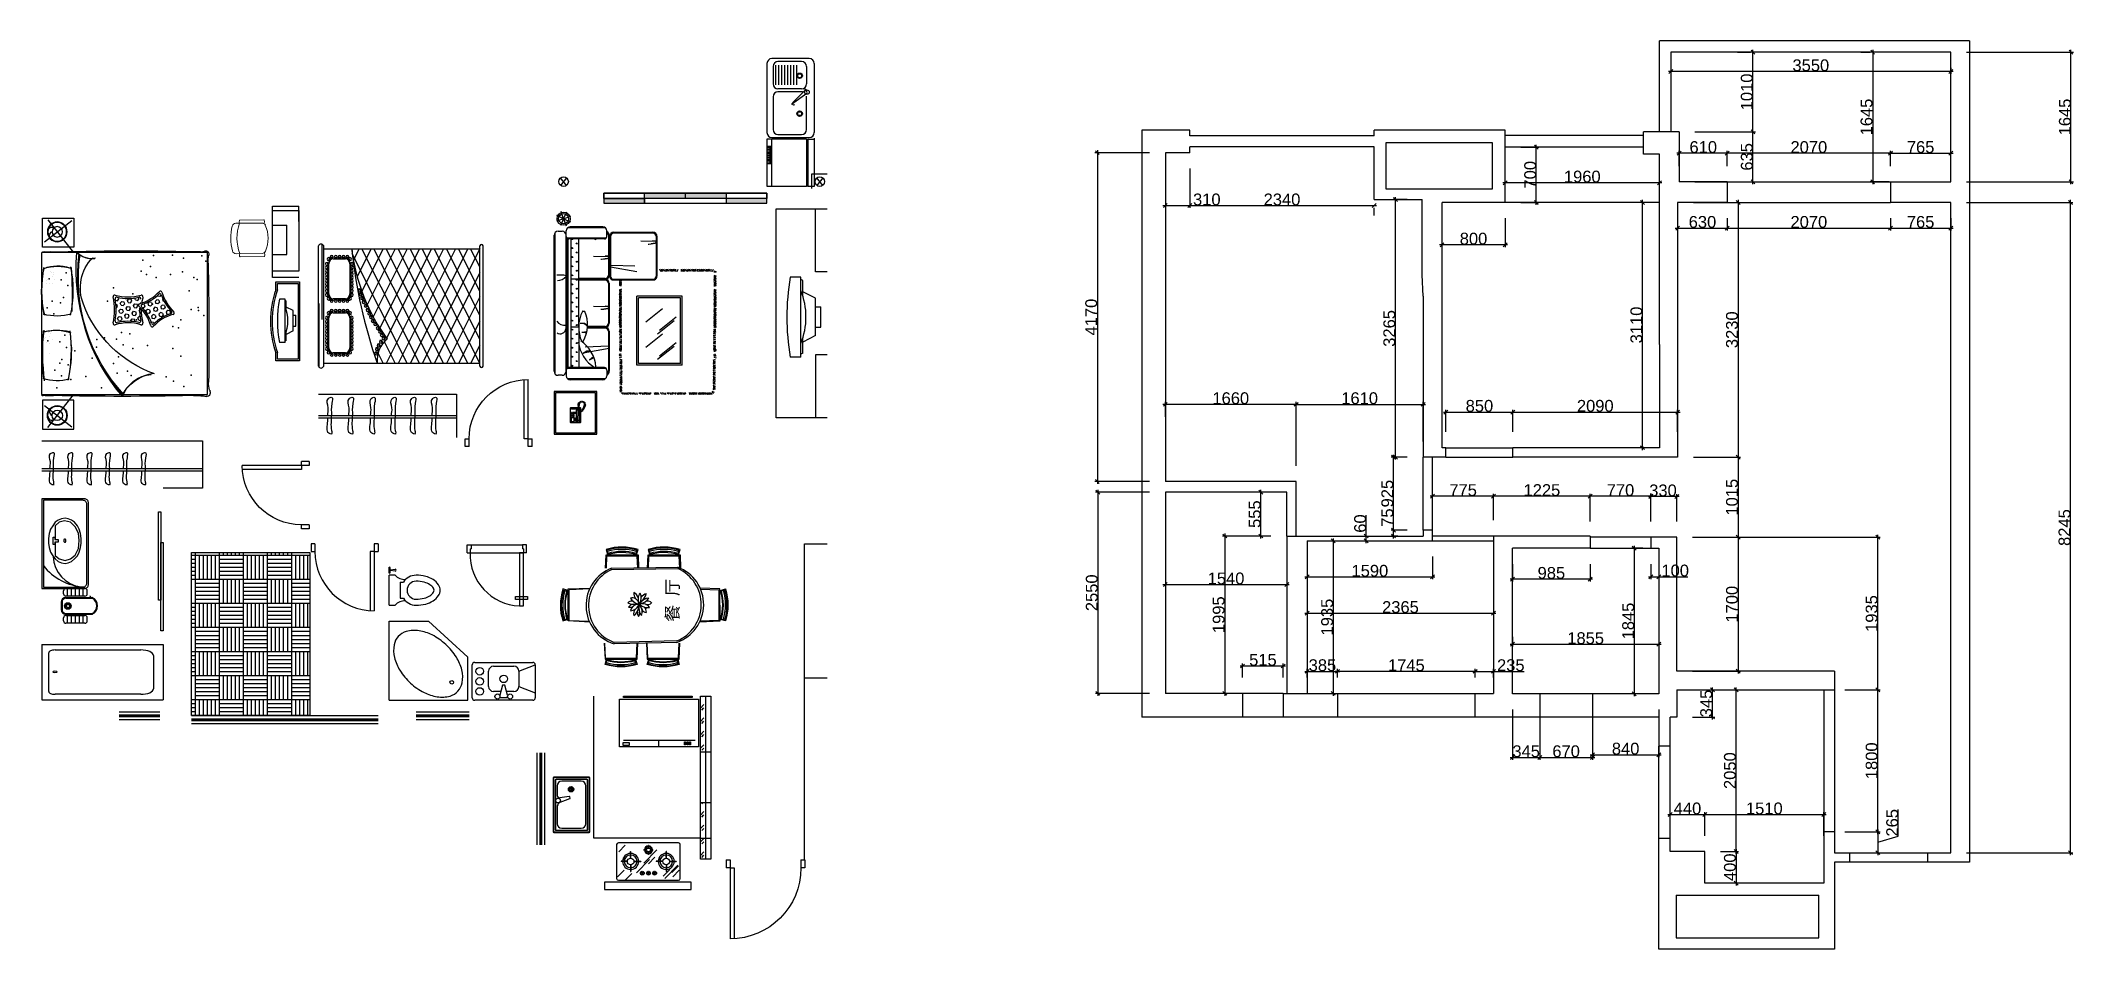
# Model space of a CAD drawing. Header units: millimetres. Extents: x -1666 to 220555, y -7114 to 28673.
# Drawn here: x 28747 to 54539, y 17153 to 28673 of the extents above; entities that cross this region are included whole.
import ezdxf

# ---------------------------------------------------------------- set-up
doc = ezdxf.new("R2010")
doc.units = ezdxf.units.MM
doc.header["$LTSCALE"] = 80
for name, color, linetype in [('0-FRAME', 7, 'Continuous'), ('1', 1, 'Continuous'), ('2', 2, 'Continuous'), ('4', 4, 'Continuous'), ('8', 8, 'Continuous'), ('9', 9, 'Continuous'), ('DIM', 4, 'Continuous'), ('DOOR', 1, 'Continuous'), ('F', 2, 'Continuous'), ('FITTING', 8, 'Continuous'), ('FUR', 4, 'Continuous'), ('J', 2, 'Continuous'), ('L_FURN', 2, 'Continuous'), ('LAYER4', 4, 'Continuous'), ('LAYER5', 7, 'Continuous'), ('LAYER8', 8, 'Continuous'), ('O', 4, 'Continuous'), ('ruan', 7, 'Continuous'), ('SOLID', 9, 'Continuous'), ('TT', 3, 'Continuous'), ('XG', 9, 'Continuous'), ('XX', 9, 'Continuous'), ('ZHU', 2, 'Continuous'), ('家具', 7, 'Continuous'), ('家具布置', 9, 'Continuous'), ('物体', 6, 'Continuous'), ('造型', 7, 'Continuous'), ('配景', 3, 'Continuous')]:
    doc.layers.add(name, color=color, linetype=linetype)
doc.styles.add('ATT', font='TXT')
doc.styles.get("Standard").update_dxf_attribs({"font": 'arial.ttf'})
doc.dimstyles.new('ISO-25', dxfattribs={"dimtxt": 150, "dimasz": 50, "dimexe": 30, "dimexo": 200, "dimtad": 1, "dimtxsty": 'Standard', "dimblk": 'OBLIQUE', "dimcen": 2.5, "dimdle": 30, "dimclrd": 3, "dimclre": 3, "dimclrt": 3, "dimadec": 0, "dimazin": 0, "dimtfac": 1, "dimtmove": 0, "dimatfit": 3, "dimfxl": 1, "dimtfillclr": 3, "dimarcsym": 0})

msp = doc.modelspace()

# ---------------------------------------------------------------- texts
at = {"layer": '0-FRAME', "color": 5, "insert": (36682.273, 21304.491), "char_height": 160, "width": 12681.0098, "attachment_point": 1, "rotation": 90}
msp.add_mtext('\\Fsimsun.ttf;餐 厅', dxfattribs=at)

# ---------------------------------------------------------------- blocks, each defined once
blk = doc.blocks.new('A$C641530A2')
at = {"color": 4}
for centre, radius in [((288, 763), 19.9), ((297, 770), 7.95), ((334, 794), 19.9), ((343, 801), 7.95), ((379, 828), 19.9), ((388, 835), 7.95), ((421, 804), 19.9), ((430, 811), 7.95), ((464, 781), 19.9), ((473, 788), 7.95), ((188, 733), 19.9), ((197, 740), 7.95), ((242, 743), 19.9), ((251, 750), 7.95), ((507, 753), 19.9), ((507, 765), 7.95), ((559, 722), 19.9), ((568, 729), 7.95), ((600, 690), 19.9), ((610, 697), 7.95), ((648, 665), 19.9), ((657, 672), 7.95), ((694, 645), 19.9), ((703, 652), 7.95), ((737, 625), 19.9), ((746, 632), 7.95), ((791, 600), 19.9), ((800, 607), 7.95), ((841, 572), 19.9), ((850, 579), 7.95), ((888, 554), 19.9), ((897, 561), 7.95), ((937, 537), 19.9), ((946, 544), 7.95), ((986, 522), 19.9), ((995, 529), 7.95), ((172, 366), 19.9), ((172, 317), 19.9), ((172, 269), 19.9), ((183, 366), 7.95), ((183, 316), 7.95), ((183, 269), 7.95), ((199, 399), 19.9), ((208, 391), 7.95), ((244, 420), 19.9), ((244, 409), 7.95), ((295, 420), 19.9), ((295, 409), 7.95), ((338, 420), 19.9), ((338, 409), 7.95), ((381, 420), 19.9), ((381, 409), 7.95), ((423, 420), 19.9), ((424, 409), 7.95), ((465, 420), 19.9), ((465, 409), 7.95), ((507, 420), 19.9), ((507, 409), 7.95), ((549, 420), 19.9), ((550, 409), 7.95), ((592, 420), 19.9), ((592, 409), 7.95), ((637, 420), 19.9), ((638, 409), 7.95), ((697, 399), 19.9), ((689, 391), 7.95), ((725, 366), 19.9), ((713, 366), 7.95), ((725, 317), 19.9), ((713, 316), 7.95), ((725, 269), 19.9), ((713, 269), 7.95), ((855, 366), 19.9), ((855, 317), 19.9), ((855, 269), 19.9), ((867, 366), 7.95), ((867, 316), 7.95), ((867, 269), 7.95), ((883, 399), 19.9), ((891, 391), 7.95), ((928, 420), 19.9), ((928, 409), 7.95), ((978, 420), 19.9), ((979, 409), 7.95), ((1021, 420), 19.9), ((1022, 409), 7.95), ((1065, 420), 19.9), ((1065, 409), 7.95), ((1107, 420), 19.9), ((1107, 409), 7.95), ((1149, 420), 19.9), ((1149, 409), 7.95), ((1190, 420), 19.9), ((1191, 409), 7.95), ((1233, 420), 19.9), ((1233, 409), 7.95), ((1275, 420), 19.9), ((1276, 409), 7.95), ((1321, 420), 19.9), ((1322, 409), 7.95), ((1381, 399), 19.9), ((1372, 391), 7.95), ((1408, 366), 19.9), ((1397, 366), 7.95), ((1408, 317), 19.9), ((1397, 316), 7.95), ((1408, 269), 19.9), ((1397, 269), 7.95), ((172, 220), 19.9), ((172, 168), 19.9), ((183, 220), 7.95), ((183, 168), 7.95), ((199, 130), 19.9), ((208, 138), 7.95), ((244, 108), 19.9), ((244, 120), 7.95), ((295, 108), 19.9), ((295, 120), 7.95), ((338, 108), 19.9), ((338, 120), 7.95), ((381, 108), 19.9), ((381, 120), 7.95), ((423, 108), 19.9), ((424, 120), 7.95), ((465, 108), 19.9), ((465, 120), 7.95), ((507, 108), 19.9), ((507, 120), 7.95), ((549, 108), 19.9), ((550, 120), 7.95), ((592, 108), 19.9), ((592, 120), 7.95), ((637, 108), 19.9), ((638, 120), 7.95), ((697, 130), 19.9), ((689, 138), 7.95), ((725, 220), 19.9), ((713, 220), 7.95), ((725, 168), 19.9), ((713, 168), 7.95), ((855, 220), 19.9), ((855, 168), 19.9), ((867, 220), 7.95), ((867, 168), 7.95), ((883, 130), 19.9), ((891, 138), 7.95), ((928, 108), 19.9), ((928, 120), 7.95), ((978, 108), 19.9), ((979, 120), 7.95), ((1021, 108), 19.9), ((1022, 120), 7.95), ((1065, 108), 19.9), ((1065, 120), 7.95), ((1107, 108), 19.9), ((1107, 120), 7.95), ((1149, 108), 19.9), ((1149, 120), 7.95), ((1190, 108), 19.9), ((1191, 120), 7.95), ((1233, 108), 19.9), ((1233, 120), 7.95), ((1275, 108), 19.9), ((1276, 120), 7.95), ((1321, 108), 19.9), ((1322, 120), 7.95), ((1381, 130), 19.9), ((1372, 138), 7.95), ((1408, 220), 19.9), ((1397, 220), 7.95), ((1408, 168), 19.9), ((1397, 168), 7.95)]:
    blk.add_circle(centre, radius, dxfattribs=at)
at = {"layer": '家具', "color": 4}
for p, q in [((24, 2090), (1549, 2090)), ((24, 2046), (1549, 2046)), ((1512, 2046), (59, 1316)), ((1207, 2046), (59, 1469)), ((902, 2046), (59, 1623)), ((597, 2046), (59, 1776)), ((292, 2046), (59, 1929)), ((1512, 1893), (59, 1163)), ((62, 66), (62, 2046)), ((62, 2046), (1514, 1316)), ((62, 1893), (1514, 1163)), ((367, 2046), (1514, 1469)), ((672, 2046), (1514, 1623)), ((977, 2046), (1514, 1776)), ((1282, 2046), (1514, 1929)), ((1514, 66), (1514, 2046)), ((1512, 1739), (59, 1010)), ((1512, 1586), (59, 857)), ((62, 1739), (1514, 1010)), ((62, 1586), (1514, 857)), ((62, 1433), (1514, 703)), ((1512, 1433), (379, 864)), ((62, 1280), (1514, 550)), ((62, 1126), (1449, 429)), ((1512, 1280), (509, 776)), ((1512, 1126), (650, 694)), ((62, 973), (335, 836)), ((62, 820), (190, 756)), ((1512, 973), (804, 618)), ((1512, 820), (974, 550)), ((1514, 668), (1161, 491)), ((194, 342), (194, 187)), ((639, 397), (258, 397)), ((702, 187), (702, 342)), ((878, 342), (878, 187)), ((1323, 397), (941, 397)), ((1514, 515), (1371, 443)), ((1386, 187), (1386, 342)), ((9, 10), (821, 10)), ((24, 66), (1549, 66)), ((24, 0), (1549, 0)), ((258, 132), (639, 132)), ((616, 48), (1568, 48)), ((941, 132), (1323, 132))]:
    blk.add_line(p, q, dxfattribs=at)
at = {"layer": '家具', "color": 4, "extrusion": (0, 0, -1)}
for centre, major_axis, start_param, end_param in [((34, 2068), (27.3, 0), 1.945669, 4.337516), ((1539, 2068), (27.3, 0), -1.195924, 1.195924), ((90, 1033), (-334, 0), 3.728039, 4.796284), ((1845, 2383), (-2280, 0), -1.425017, -0.865886), ((2215, 5440), (-5811, 0), -1.449949, -1.191271), ((258, 342), (63.5, 0), 3.141593, 4.712389), ((639, 342), (63.5, 0), -1.570796, 0), ((941, 342), (63.5, 0), 3.141593, 4.712389), ((1323, 342), (63.5, 0), -1.570796, 0), ((42, 33), (-42.2, 0), -1.128282, 1.128282), ((258, 187), (-63.5, 0), 4.712389, 6.283185), ((639, 187), (-63.5, 0), 3.141593, 4.712389), ((941, 187), (-63.5, 0), 4.712389, 6.283185), ((1323, 187), (-63.5, 0), 3.141593, 4.712389), ((1531, 33), (42.2, 0), -1.128282, 1.128282)]:
    blk.add_ellipse(centre, major_axis=major_axis, ratio=0.870069, start_param=start_param, end_param=end_param, dxfattribs=at)
blk = doc.blocks.new('A$C12720CCA')
at = {"color": 6}
for p, q in [((0, 550), (1750, 550)), ((1750, 550), (1750, 0)), ((1750, 275), (0, 275)), ((1750, 245), (0, 245))]:
    blk.add_line(p, q, dxfattribs=at)
for points, knots in [([(116, 275), (116, 277), (118, 310), (137, 381), (85, 486), (191, 526), (154, 390), (172, 278), (149, 144), (172, 65), (167, 49), (165, 44)], [256.949798, 256.949798, 256.949798, 256.949798, 263.372126, 359.428036, 478.655159, 522.640662, 597.66786, 752.004169, 941.88133, 973.527729, 990.309099, 990.309099, 990.309099, 990.309099]), ([(383, 275), (383, 277), (384, 310), (403, 381), (351, 486), (457, 526), (421, 390), (438, 278), (415, 144), (439, 65), (433, 49), (432, 44)], [256.949798, 256.949798, 256.949798, 256.949798, 263.372126, 359.428036, 478.655159, 522.640662, 597.66786, 752.004169, 941.88133, 973.527729, 990.309099, 990.309099, 990.309099, 990.309099]), ([(660, 275), (660, 277), (661, 310), (680, 381), (628, 486), (734, 526), (697, 390), (715, 278), (692, 144), (716, 65), (710, 49), (708, 44)], [256.949798, 256.949798, 256.949798, 256.949798, 263.372126, 359.428036, 478.655159, 522.640662, 597.66786, 752.004169, 941.88133, 973.527729, 990.309099, 990.309099, 990.309099, 990.309099]), ([(926, 275), (926, 277), (927, 310), (946, 381), (894, 486), (1000, 526), (964, 390), (981, 278), (958, 144), (982, 65), (977, 49), (975, 44)], [256.949798, 256.949798, 256.949798, 256.949798, 263.372126, 359.428036, 478.655159, 522.640662, 597.66786, 752.004169, 941.88133, 973.527729, 990.309099, 990.309099, 990.309099, 990.309099]), ([(1175, 275), (1175, 277), (1176, 310), (1195, 381), (1143, 486), (1249, 526), (1213, 390), (1230, 278), (1207, 144), (1231, 65), (1225, 49), (1224, 44)], [256.949798, 256.949798, 256.949798, 256.949798, 263.372126, 359.428036, 478.655159, 522.640662, 597.66786, 752.004169, 941.88133, 973.527729, 990.309099, 990.309099, 990.309099, 990.309099]), ([(1441, 275), (1441, 277), (1442, 310), (1461, 381), (1409, 486), (1515, 526), (1479, 390), (1496, 278), (1474, 144), (1497, 65), (1492, 49), (1490, 44)], [256.949798, 256.949798, 256.949798, 256.949798, 263.372126, 359.428036, 478.655159, 522.640662, 597.66786, 752.004169, 941.88133, 973.527729, 990.309099, 990.309099, 990.309099, 990.309099]), ([(167, 45), (155, 47), (87, 59), (118, 169), (117, 234), (117, 245)], [0, 0, 0, 0, 35.911014, 192.421107, 225.897258, 225.897258, 225.897258, 225.897258]), ([(434, 45), (421, 47), (354, 59), (385, 169), (383, 234), (383, 245)], [0, 0, 0, 0, 35.911014, 192.421107, 225.897258, 225.897258, 225.897258, 225.897258]), ([(711, 45), (698, 47), (630, 59), (662, 169), (660, 234), (660, 245)], [0, 0, 0, 0, 35.911014, 192.421107, 225.897258, 225.897258, 225.897258, 225.897258]), ([(977, 45), (964, 47), (897, 59), (928, 169), (927, 234), (926, 245)], [0, 0, 0, 0, 35.911014, 192.421107, 225.897258, 225.897258, 225.897258, 225.897258]), ([(1226, 45), (1213, 47), (1146, 59), (1177, 169), (1175, 234), (1175, 245)], [0, 0, 0, 0, 35.911014, 192.421107, 225.897258, 225.897258, 225.897258, 225.897258]), ([(1492, 45), (1479, 47), (1412, 59), (1443, 169), (1442, 234), (1441, 245)], [0, 0, 0, 0, 35.911014, 192.421107, 225.897258, 225.897258, 225.897258, 225.897258])]:
    blk.add_open_spline(points, degree=3, knots=knots, dxfattribs=at)
blk = doc.blocks.new('A$C058D1F62')
at = {"layer": 'F'}
blk.add_lwpolyline([(400, 429), (0, 429), (0, 64), (400, 64), (400, 429)], dxfattribs=at)
for radius in [125, 65.9]:
    blk.add_circle((212, 257), radius, dxfattribs=at)
at = {"layer": 'O'}
for p, q in [((330, 409), (12, 0)), ((375, 131), (28, 400))]:
    blk.add_line(p, q, dxfattribs=at)
blk.add_circle((212, 257), 119, dxfattribs=at)
for centre, radius, start, end in [((276, 263), 55, 2.6305, 118.6374), ((252, 209), 57.3, 307.019, 63.3222)]:
    blk.add_arc(centre, radius, start, end, dxfattribs=at)
blk = doc.blocks.new('A$C01A60C66')
at = {"color": 6}
for p, q in [((1979, 1573), (1979, 1573)), ((1991, 1549), (1991, 1549)), ((2006, 1568), (2006, 1568)), ((2025, 1579), (2025, 1579)), ((1966, 1481), (1966, 1481)), ((1996, 1516), (1996, 1516)), ((2002, 1429), (2002, 1429)), ((2031, 1433), (2031, 1433)), ((2047, 1497), (2047, 1497)), ((2058, 1488), (2058, 1488)), ((2077, 1465), (2077, 1465)), ((2078, 1439), (2078, 1439)), ((2016, 821), (2016, 821)), ((2028, 798), (2028, 798)), ((2043, 816), (2043, 816)), ((2062, 828), (2062, 828)), ((2003, 729), (2003, 729)), ((2033, 764), (2033, 764)), ((2039, 677), (2039, 677)), ((2040, 544), (2040, 544)), ((2068, 681), (2068, 681)), ((2085, 746), (2085, 746)), ((2095, 736), (2095, 736)), ((2114, 713), (2114, 713)), ((2115, 687), (2115, 687)), ((1285, 267), (1285, 267))]:
    blk.add_line(p, q, dxfattribs=at)
for centre, radius, start, end in [((102, 1802), 87.6, 165.4071, 187.5831), ((46, 1817), 29.5, 94.7733, 165.4071), ((46, 1813), 33.4, 56.2965, 94.7733), ((84, 1870), 35.1, 236.2965, 278.6555), ((157, 1392), 448, 84.1209, 98.6555), ((1018, -33455), 35302, 88.36, 91.3231), ((-728, 1612), 2425, 318.7884, 5.0163), ((-606, 1512), 2283, 318.5194, 7.5266), ((1507, 1996), 249, 257.0121, 316.8621), ((1485, 2051), 306, 265.7085, 312.0373), ((2061, 2257), 426, 265.6228, 275.3317), ((2132, 1495), 340, 92.2939, 95.3317), ((2118, 1826), 9.11, 341.4668, 92.2939), ((38624, 747), 38612, 178.6026, 180.8363), ((-1109, 1641), 1134, 2.3933, 7.5831), ((-479, 1493), 2149, 316.9537, 8.2406), ((1090, 1374), 554, 338.3817, 44.1477), ((3234, 1347), 1496, 168.5049, 192.1767), ((6337, 1285), 4588, 175.6018, 182.5945), ((1931, 1042), 610, 72.6979, 106.8353), ((1935, 1205), 452, 67.9911, 109.9836), ((833, 1344), 1302, 346.0572, 12.4001), ((418, 1346), 1713, 349.604, 9.7299), ((197, 1710), 1509, 289.6651, 339.0127), ((1939, 1667), 647, 253.9555, 285.3706), ((3612, 582), 1850, 172.2323, 191.4972), ((1957, 268), 573, 75.6122, 109.7856), ((1932, 161), 681, 74.3408, 102.9705), ((-884, 572), 3005, 352.8921, 4.9685), ((-126, 512), 2252, 352.6197, 8.3988), ((3441, 596), 1683, 177.9544, 193.3394), ((617, -265), 571, 27.7087, 80.3683), ((710, -144), 425, 19.9082, 85.2155), ((105, 47), 107, 162.637, 189.732), ((37, 36), 37.4, 189.732, 290.2501), ((-283, 168), 300, 342.637, 2.8075), ((102, -142), 152, 85.1878, 110.2501), ((141, 1389), 1380, 268.9186, 274.1218), ((1120, 34562), 34560, 268.5413, 271.4314), ((1940, 803), 603, 255.005, 287.1342), ((2068, -3215), 3228, 89.5732, 91.5075), ((2061, -408), 426, 84.6683, 94.3772), ((2188, 570), 565, 260.2785, 263.1759), ((2132, 355), 340, 264.6683, 267.7061), ((2118, 24), 9.11, 267.7061, 18.5332), ((2122, 18), 8.98, 263.1759, 345.5645)]:
    blk.add_arc(centre, radius, start, end, dxfattribs=at)
for p in [(52, 1718), (103, 1783), (334, 1755), (348, 1579), (473, 1792), (717, 1788), (852, 1727), (872, 1588), (265, 1339), (680, 1510), (805, 1547), (980, 1301), (1224, 1377), (1803, 1406), (1888, 1481), (240, 1104), (730, 1169), (800, 1187), (1298, 1208), (1859, 1256), (1982, 1047), (2067, 1123), (79, 1028), (369, 973), (397, 870), (472, 889), (933, 973), (792, 645), (1102, 654), (1186, 729), (1435, 724), (1439, 627), (1716, 580), (1820, 620), (1905, 695), (238, 269), (369, 513), (1046, 323), (1158, 504), (1178, 295), (1496, 485), (1877, 470), (1885, 261), (1969, 336), (557, 250), (1374, 110), (1575, 252), (1941, 111)]:
    blk.add_point(p, dxfattribs=at)
at = {"layer": 'F', "color": 6}
for p, q in [((32, 1825), (2132, 1825)), ((32, 25), (32, 1825)), ((2132, 25), (2132, 1825)), ((2132, 25), (32, 25))]:
    blk.add_line(p, q, dxfattribs=at)
for p in [(754, 1649), (1822, 1566), (162, 1482), (205, 1507), (501, 1547), (2039, 1494), (143, 1090), (148, 1127), (1898, 1188), (2001, 1207), (1017, 795), (1120, 813), (1839, 779), (472, 607), (980, 607), (1337, 742), (2056, 707), (999, 266), (1225, 417), (1800, 402), (1904, 421), (332, 128), (463, 194), (1763, 214)]:
    blk.add_point(p, dxfattribs=at)
blk = doc.blocks.new('A$C60A001ED')
at = {"layer": '物体', "color": 252, "rotation": 90}
blk.add_blockref('A$C058D1F62', (429, 1725), dxfattribs=at)
at = {"layer": '物体', "color": 252, "xscale": -1, "rotation": 270}
for name, p in [('A$C01A60C66', (412, 0)), ('A$C058D1F62', (2243, 1725))]:
    blk.add_blockref(name, p, dxfattribs=at)
blk = doc.blocks.new('A$C463B2E4E')
at = {"layer": 'XG'}
h = blk.add_hatch(dxfattribs=at)
h.set_pattern_fill('HEX', color=256, scale=225, angle=80, style=0)
h.set_pattern_definition([(256.16028, (-48909.037, 75060.194), (47.2997, -11.652693), [28.125, -56.25]), (16.16028, (-48909.037, 75060.194), (-13.558322, 46.789088), [28.125, -56.25]), (316.16028, (-48915.764, 75032.886), (33.741378, 35.136395), [28.125, -56.25])])
edge = h.paths.add_edge_path()
edge.add_arc((577, -29), 544, 468.2236, 494.2758, ccw=False)
edge.add_arc((402, 505), 18, 288.2236, 404.7089)
edge.add_arc((785, 885), 522, 197.1882, 224.7089, ccw=False)
edge.add_arc((270, 725), 18, 377.1882, 491.8186)
edge.add_arc((-187, 1236), 667, 290.3642, 311.8186, ccw=False)
edge.add_arc((51, 593), 18, 470.3642, 584.1257)
edge.add_arc((-367, 188), 564, 378.5769, 404.1257, ccw=False)
edge.add_arc((185, 374), 18, 198.5769, 314.2758)
h = blk.add_hatch(dxfattribs=at)
h.set_pattern_fill('HEX', color=256, scale=225, angle=80, style=0)
h.set_pattern_definition([(80, (-61072.58, -60228.484), (-47.973855, 8.459085), [28.125, -56.25]), (200, (-61072.58, -60228.484), (16.661145, -45.77612), [28.125, -56.25]), (140, (-61067.695, -60200.787), (-31.31271, -37.317035), [28.125, -56.25])])
edge = h.paths.add_edge_path()
edge.add_arc((239, 940), 604, 267.61, 282.9367)
edge.add_arc((97, 332), 20, 76.8844, 192.5834)
edge.add_arc((-534, 191), 627, 347.0346, 372.5834)
edge.add_arc((96, 46), 20, 167.0346, 280.7961)
edge.add_arc((239, -702), 741, 79.3417, 100.7961)
edge.add_arc((380, 46), 20, 259.3417, 373.9721)
edge.add_arc((962, 191), 580, 166.4513, 193.9721)
edge.add_arc((379, 331), 20, 346.4513, 462.9367)
at = {"layer": 'FUR'}
for centre, radius, start, end in [((279, 758), 18.2, 14.9288, 133.3903), ((18, 601), 18, 107.9029, 227.0284), ((-367, 188), 546, 15.5368, 47.0284), ((-187, 1236), 649, 287.9029, 314.3306), ((785, 885), 504, 193.9886, 228.0567), ((69, 360), 20, 76.7426, 195.8681), ((-534, 191), 607, 344.1319, 15.6235), ((239, 940), 584, 253.7311, 259.4072), ((176, 339), 18, 195.2922, 314.4177), ((577, -29), 526, 105.0086, 137.4292), ((239, 940), 584, 269.6754, 286.1517), ((407, 359), 20, 343.1036, 106.1517), ((962, 191), 560, 163.1036, 197.1717), ((437, 497), 18, 285.0086, 48.0567), ((69, 19), 20, 164.1319, 283.2574), ((239, -702), 721, 76.8297, 103.2574), ((408, 20), 20, 256.8297, 17.1717)]:
    blk.add_arc(centre, radius, start, end, dxfattribs=at)
at = {"layer": 'FUR', "color": 5}
for centre, radius, start, end in [((51, 593), 18, 110.3642, 224.1257), ((-367, 188), 564, 18.5769, 44.1257), ((-187, 1236), 667, 290.3642, 311.8186), ((270, 727), 17, 11.5067, 137.5001), ((785, 885), 522, 197.1882, 224.7089), ((402, 505), 18, 288.2236, 44.7089), ((97, 332), 20, 76.8844, 192.5834), ((-534, 191), 627, 347.0346, 12.5834), ((241, 899), 544, 256.8844, 260.5076), ((185, 374), 18, 198.5769, 314.2758), ((577, -29), 544, 108.2236, 134.2758), ((239, 940), 604, 267.61, 282.9367), ((379, 331), 20, 346.4513, 102.9367), ((962, 191), 580, 166.4513, 193.9721), ((96, 46), 20, 167.0346, 280.7961), ((239, -702), 741, 79.3417, 100.7961), ((380, 46), 20, 259.3417, 13.9721)]:
    blk.add_arc(centre, radius, start, end, dxfattribs=at)
blk = doc.blocks.new('DR750')
at = {"layer": 'DOOR'}
for p, q in [((50, 0), (50, 750)), ((100, 0), (100, 750)), ((0, -100), (0, 0)), ((50, 0), (0, 0)), ((50, -100), (50, 0)), ((50, 0), (100, 0)), ((850, 0), (800, 0)), ((800, -100), (800, 0)), ((850, -100), (850, 0)), ((0, -100), (50, -100)), ((800, -100), (850, -100))]:
    blk.add_line(p, q, dxfattribs=at)
blk.add_arc((50, 0), 750, 0, 90, dxfattribs=at)
blk = doc.blocks.new('SH16')
at = {"color": 5, "ltscale": 120}
blk.add_circle((-19, 29), 32.7, dxfattribs=at)
for centre, radius, start, end in [((-283, -7), 145, 52.37312, 145.81212), ((-220, 483), 448, 245.85271, 287.58478), ((-198, -193), 223, 96.23954, 145.40931), ((28, 438), 398, 210.05799, 259.21045), ((-259, 10), 237, 12.32184, 103.85147), ((-61, -237), 260, 87.75891, 167.90434), ((-19, 29), 270, 177.54832, 183.74752), ((-19, 29), 270, 151.26346, 156.41639), ((-19, 29), 234, 178.17839, 181.31206), ((-19, 29), 234, 153.48292, 154.8885), ((179, 412), 378, 177.5616, 211.04051), ((-345, 169), 298, 15.92702, 60.63105), ((-19, 29), 270, 122.69888, 129.57637), ((-19, 29), 234, 123.55004, 124.61797), ((-19, 29), 270, 96.08991, 101.69285), ((-19, 29), 234, 99.22084, 100.21651), ((228, 212), 288, 138.79598, 211.58584), ((-274, 249), 322, 324.26685, 28.26532), ((-263, -211), 341, 337.43722, 39.0033), ((328, -136), 377, 94.10212, 149.83091), ((-39, 437), 391, 276.78062, 329.82078), ((256, 285), 368, 227.88082, 281.53895), ((95, -236), 285, 34.43255, 106.73839), ((-19, 29), 270, 72.08473, 76.12933), ((288, 101), 291, 103.49869, 145.7093), ((-223, 481), 452, 315.48436, 347.44981), ((-19, 29), 234, 45.15253, 48.88083), ((-19, 29), 270, 42.51912, 49.65364), ((259, -43), 181, 39.57037, 109.12348), ((260, 221), 202, 254.19657, 313.04522), ((-19, 29), 234, 358.22208, 358.69601), ((-19, 29), 270, 23.15951, 26.0333), ((-19, 29), 270, 354.36261, 357.852), ((-333, 106), 178, 254.16854, 312.47235), ((-336, 151), 337, 273.75139, 333.33939), ((-19, 29), 270, 199.77489, 203.41912), ((-19, 29), 234, 198.90484, 199.33391), ((23, -286), 234, 138.29995, 194.3573), ((-19, 29), 270, 224.84462, 231.68404), ((-414, -26), 382, 303.56018, 355.41766), ((-19, 29), 234, 228.04573, 230.50033), ((-19, 29), 270, 254.29255, 256.39786), ((124, -248), 207, 169.48115, 218.0336), ((-153, -277), 150, 319.0976, 14.93117), ((369, -91), 404, 167.48521, 218.27091), ((-19, 29), 270, 272.63585, 272.7222), ((216, -85), 156, 190.45298, 273.51007), ((-19, 29), 234, 294.08, 298.08984), ((-19, 29), 270, 290.88917, 300.17608), ((-85, -285), 317, 8.45575, 43.76944), ((-19, 29), 234, 325.73031, 333.12383), ((-19, 29), 270, 322.32915, 335.80238)]:
    blk.add_arc(centre, radius, start, end, dxfattribs=at)
blk = doc.blocks.new('A$C236D2E00')
at = {"color": 4}
for p, q in [((267, 364), (187, 200)), ((742, 364), (267, 364)), ((633, 430), (377, 430)), ((377, 363), (377, 430)), ((633, 364), (633, 430)), ((742, 364), (823, 200)), ((1014, 176), (0, 176)), ((0, 176), (0, 42)), ((44, 200), (32, 176)), ((236, 200), (44, 200)), ((965, 200), (774, 200)), ((965, 200), (978, 176)), ((1014, 176), (1014, 42))]:
    blk.add_line(p, q, dxfattribs=at)
for centre, major_axis, start_param, end_param in [((505, -309), (-708, 0), 4.216526, 5.208252), ((507, 1778), (-2288, 0), 1.347292, 1.7943)]:
    blk.add_ellipse(centre, major_axis=major_axis, ratio=0.777778, start_param=start_param, end_param=end_param, dxfattribs=at)
blk = doc.blocks.new('A$C539A6B3F')
at = {"layer": '家具布置', "lineweight": 9}
for p, q in [((377, 425), (46, 425)), ((400, 464), (98, 464)), ((377, 39), (46, 39)), ((400, 0), (98, 0))]:
    blk.add_line(p, q, dxfattribs=at)
for centre, radius, start, end in [((633, 232), 652, 166.063, 193.937), ((46, 378), 47, 90, 166.063), ((633, 232), 574, 160.3762, 199.6238), ((139, 444), 50.4, 163.9855, 202.8532), ((98, 456), 7.83, 90, 163.9855), ((377, 378), 47, 24.149, 90), ((400, 456), 7.83, 16.0145, 90), ((359, 444), 50.4, 327.6798, 16.0145), ((51, 232), 403, 335.851, 24.149), ((46, 86), 47, 193.937, 270), ((139, 20), 50.4, 157.1468, 196.0145), ((98, 8), 7.83, 196.0145, 270), ((377, 86), 47, 270, 335.851), ((400, 8), 7.83, 270, 343.9855), ((359, 20), 50.4, 343.9855, 32.3202)]:
    blk.add_arc(centre, radius, start, end, dxfattribs=at)
blk = doc.blocks.new('A$C3BD9318C')
at = {"color": 1}
for p, q in [((120, 259), (124, 262)), ((121, 252), (120, 259)), ((124, 262), (131, 257)), ((130, 266), (135, 267)), ((131, 257), (130, 266)), ((135, 267), (139, 260)), ((152, 258), (136, 257)), ((139, 260), (142, 267)), ((142, 267), (146, 268)), ((146, 268), (148, 260)), ((148, 260), (151, 269)), ((151, 269), (156, 267)), ((167, 251), (152, 258)), ((156, 267), (156, 260)), ((156, 260), (162, 265)), ((162, 265), (166, 263)), ((166, 263), (166, 256)), ((166, 256), (171, 262)), ((171, 262), (175, 259)), ((175, 259), (172, 252)), ((3, 183), (0, 180)), ((0, 180), (0, 3)), ((0, 3), (3, 0)), ((99, 183), (3, 183)), ((3, 0), (131, 0)), ((13, 59), (13, 12)), ((50, 59), (13, 59)), ((13, 12), (50, 12)), ((22, 125), (14, 125)), ((14, 125), (14, 117)), ((14, 117), (22, 117)), ((22, 111), (14, 111)), ((14, 111), (14, 103)), ((14, 103), (22, 103)), ((22, 96), (14, 96)), ((14, 96), (14, 89)), ((14, 89), (22, 89)), ((22, 82), (14, 82)), ((14, 82), (14, 75)), ((14, 75), (22, 75)), ((15, 174), (28, 174)), ((15, 166), (15, 174)), ((28, 166), (15, 166)), ((22, 117), (22, 125)), ((22, 103), (22, 111)), ((22, 89), (22, 96)), ((22, 75), (22, 82)), ((27, 125), (27, 117)), ((35, 125), (27, 125)), ((27, 117), (35, 117)), ((27, 111), (27, 103)), ((35, 111), (27, 111)), ((27, 103), (35, 103)), ((27, 96), (27, 89)), ((35, 96), (27, 96)), ((27, 89), (35, 89)), ((27, 82), (27, 75)), ((35, 82), (27, 82)), ((27, 75), (35, 75)), ((28, 174), (28, 166)), ((33, 166), (33, 174)), ((33, 174), (46, 174)), ((46, 166), (33, 166)), ((35, 117), (35, 125)), ((35, 103), (35, 111)), ((35, 89), (35, 96)), ((35, 75), (35, 82)), ((40, 125), (40, 117)), ((48, 125), (40, 125)), ((40, 117), (48, 117)), ((40, 111), (40, 103)), ((48, 111), (40, 111)), ((40, 103), (48, 103)), ((40, 96), (40, 89)), ((48, 96), (40, 96)), ((40, 89), (48, 89)), ((40, 82), (40, 75)), ((48, 82), (40, 82)), ((40, 75), (48, 75)), ((46, 174), (46, 166)), ((48, 117), (48, 125)), ((48, 103), (48, 111)), ((48, 89), (48, 96)), ((48, 75), (48, 82)), ((50, 12), (50, 59)), ((51, 166), (51, 174)), ((51, 174), (64, 174)), ((64, 166), (51, 166)), ((54, 53), (54, 57)), ((54, 57), (64, 57)), ((64, 53), (54, 53)), ((54, 45), (54, 49)), ((54, 49), (64, 49)), ((64, 45), (54, 45)), ((54, 37), (54, 41)), ((54, 41), (64, 41)), ((64, 37), (54, 37)), ((54, 30), (54, 33)), ((54, 33), (64, 33)), ((64, 30), (54, 30)), ((54, 22), (54, 26)), ((54, 26), (64, 26)), ((64, 22), (54, 22)), ((54, 18), (64, 18)), ((54, 14), (54, 18)), ((64, 14), (54, 14)), ((66, 125), (55, 125)), ((55, 125), (55, 117)), ((55, 117), (66, 117)), ((64, 174), (64, 166)), ((64, 57), (64, 53)), ((64, 49), (64, 45)), ((64, 41), (64, 37)), ((64, 33), (64, 30)), ((64, 26), (64, 22)), ((64, 18), (64, 14)), ((66, 117), (66, 125)), ((80, 172), (73, 166)), ((73, 166), (73, 10)), ((73, 10), (78, 4)), ((78, 168), (77, 163)), ((77, 163), (89, 152)), ((77, 163), (77, 129)), ((77, 129), (80, 122)), ((77, 48), (80, 54)), ((77, 13), (77, 48)), ((77, 13), (89, 24)), ((78, 8), (77, 13)), ((84, 171), (78, 168)), ((84, 5), (78, 8)), ((78, 4), (117, 4)), ((98, 172), (80, 172)), ((80, 122), (84, 116)), ((80, 54), (84, 60)), ((90, 154), (84, 171)), ((84, 171), (98, 171)), ((84, 116), (85, 107)), ((84, 60), (85, 69)), ((90, 22), (84, 5)), ((84, 5), (114, 5)), ((85, 107), (85, 82)), ((85, 69), (85, 82)), ((89, 152), (90, 154)), ((89, 82), (89, 152)), ((89, 82), (89, 24)), ((89, 24), (90, 22)), ((108, 154), (90, 154)), ((108, 22), (90, 22)), ((98, 178), (101, 191)), ((98, 167), (98, 178)), ((102, 167), (98, 167)), ((101, 221), (109, 222)), ((102, 215), (101, 221)), ((101, 191), (104, 204)), ((102, 234), (110, 234)), ((102, 227), (102, 234)), ((109, 222), (102, 227)), ((105, 212), (102, 215)), ((104, 186), (102, 177)), ((102, 177), (102, 167)), ((117, 172), (102, 172)), ((102, 171), (114, 171)), ((103, 240), (106, 246)), ((110, 234), (103, 240)), ((131, 183), (103, 183)), ((104, 210), (105, 212)), ((104, 204), (104, 210)), ((107, 198), (104, 186)), ((106, 246), (114, 245)), ((108, 204), (107, 198)), ((112, 214), (108, 211)), ((108, 211), (108, 204)), ((108, 154), (114, 171)), ((109, 152), (108, 154)), ((109, 24), (108, 22)), ((108, 22), (114, 5)), ((121, 163), (109, 152)), ((109, 82), (109, 152)), ((109, 82), (109, 24)), ((121, 13), (109, 24)), ((111, 252), (115, 257)), ((114, 245), (111, 252)), ((113, 237), (111, 220)), ((111, 220), (112, 214)), ((123, 249), (113, 237)), ((114, 116), (113, 107)), ((113, 107), (113, 82)), ((113, 69), (113, 82)), ((114, 60), (113, 69)), ((114, 171), (120, 168)), ((118, 122), (114, 116)), ((118, 54), (114, 60)), ((114, 5), (120, 8)), ((115, 257), (121, 252)), ((123, 165), (117, 172)), ((117, 4), (123, 10)), ((121, 129), (118, 122)), ((121, 48), (118, 54)), ((120, 168), (121, 163)), ((120, 8), (121, 13)), ((121, 163), (121, 129)), ((121, 13), (121, 48)), ((136, 257), (123, 249)), ((123, 10), (123, 165)), ((134, 180), (131, 183)), ((131, 0), (134, 3)), ((134, 3), (134, 180)), ((134, 136), (139, 137)), ((141, 133), (134, 132)), ((139, 137), (141, 139)), ((141, 139), (145, 142)), ((144, 135), (141, 133)), ((148, 140), (144, 135)), ((145, 142), (146, 143)), ((146, 146), (150, 154)), ((149, 143), (146, 146)), ((146, 143), (149, 143)), ((152, 140), (148, 140)), ((150, 154), (159, 168)), ((152, 151), (156, 144)), ((159, 149), (152, 151)), ((155, 141), (152, 140)), ((156, 144), (155, 141)), ((157, 160), (161, 152)), ((164, 158), (157, 160)), ((159, 168), (164, 179)), ((161, 152), (159, 149)), ((161, 168), (166, 162)), ((168, 165), (161, 168)), ((164, 179), (166, 179)), ((166, 162), (164, 158)), ((165, 181), (174, 196)), ((166, 179), (165, 181)), ((166, 176), (171, 170)), ((173, 174), (166, 176)), ((179, 240), (167, 251)), ((171, 170), (168, 165)), ((172, 252), (179, 255)), ((172, 187), (176, 180)), ((179, 185), (172, 187)), ((176, 180), (173, 174)), ((174, 196), (182, 221)), ((185, 195), (177, 196)), ((177, 196), (182, 189)), ((179, 255), (183, 252)), ((183, 252), (179, 245)), ((179, 245), (187, 247)), ((182, 221), (179, 240)), ((182, 189), (179, 185)), ((180, 206), (187, 203)), ((188, 206), (180, 206)), ((189, 242), (182, 235)), ((182, 235), (191, 235)), ((192, 230), (185, 226)), ((185, 226), (193, 224)), ((185, 217), (190, 212)), ((192, 217), (185, 217)), ((187, 203), (185, 195)), ((187, 247), (189, 242)), ((190, 212), (188, 206)), ((191, 235), (192, 230)), ((193, 224), (192, 217))]:
    blk.add_line(p, q, dxfattribs=at)
blk = doc.blocks.new('A$C55516789')
at = {"layer": '4'}
for p, q in [((0, 876), (0, 0)), ((0, 876), (576, 876)), ((576, 876), (576, 0)), ((0, 0), (576, 0))]:
    blk.add_line(p, q, dxfattribs=at)
at = {"layer": '8'}
for p, q in [((22, 854), (22, 22)), ((22, 854), (554, 854)), ((313, 800), (102, 632)), ((554, 854), (554, 22)), ((285, 755), (74, 586)), ((461, 646), (250, 478)), ((22, 474), (21, 474)), ((22, 410), (21, 410)), ((22, 346), (21, 346)), ((22, 283), (21, 283)), ((285, 431), (74, 263)), ((313, 477), (102, 309)), ((461, 323), (250, 154)), ((22, 219), (21, 219)), ((22, 155), (21, 155)), ((22, 92), (21, 92)), ((22, 22), (554, 22))]:
    blk.add_line(p, q, dxfattribs=at)
blk = doc.blocks.new('T_CONP02')
for p, q in [((0, 500), (300, 500)), ((0, -500), (0, 500)), ((20, -480), (20, 480)), ((20, 480), (280, 480)), ((280, 480), (280, 396)), ((300, 500), (300, 400)), ((300, -500), (0, -500)), ((280, -480), (20, -480)), ((280, -396), (280, -480)), ((300, -400), (300, -500))]:
    blk.add_line(p, q)
for radius, start, end in [(1161, 340.0265, 19.9735), (1181, 340.1981, 19.8019)]:
    blk.add_arc((-811, 0), radius, start, end)
blk = doc.blocks.new('窗')
at = {"color": 3}
for p, q in [((45670, 100, 2850), (48035, 100)), ((45670, 0, 2850), (48035, 0))]:
    blk.add_line(p, q, dxfattribs=at)
at = {"color": 3, "lineweight": -3}
for p, q in [((45670, 60, 2850), (48035, 60)), ((45670, 50, 2850), (48035, 50)), ((45670, 40, 2850), (48035, 40))]:
    blk.add_line(p, q, dxfattribs=at)
blk = doc.blocks.new('DR900')
at = {"layer": 'DOOR'}
for p, q in [((50, 0), (50, 900)), ((100, 0), (100, 900)), ((50, 0), (0, 0)), ((0, -100), (0, 0)), ((50, -100), (50, 0)), ((50, 0), (100, 0)), ((950, -100), (950, 0)), ((1000, 0), (950, 0)), ((1000, -100), (1000, 0)), ((0, -100), (50, -100)), ((950, -100), (1000, -100))]:
    blk.add_line(p, q, dxfattribs=at)
blk.add_arc((50, 0), 900, 0, 90, dxfattribs=at)
blk = doc.blocks.new('A$C440B22B6')
at = {"color": 6}
for p, q in [((0, 0), (0, 609)), ((0, 609), (80, 609)), ((80, 9), (80, 609)), ((80, 577), (100, 577)), ((80, 535), (100, 535)), ((100, 9), (100, 609)), ((100, 609), (600, 609)), ((540, 609), (540, 9)), ((600, 9), (600, 608)), ((600, 318), (540, 318)), ((600, 298), (540, 298)), ((600, 278), (540, 278)), ((550, 318), (550, 98)), ((560, 318), (560, 98)), ((80, 9), (0, 9)), ((80, 72), (100, 72)), ((80, 30), (100, 30)), ((100, 9), (600, 9)), ((600, 258), (540, 258)), ((600, 238), (540, 238)), ((600, 218), (540, 218)), ((600, 198), (540, 198)), ((600, 178), (540, 178)), ((600, 158), (540, 158)), ((600, 138), (540, 138)), ((600, 118), (540, 118)), ((600, 98), (540, 98))]:
    blk.add_line(p, q, dxfattribs=at)
blk = doc.blocks.new('P15TOI07')
at = {"color": 0, "linetype": 'ByBlock'}
for p, q in [((13, 286), (0, 292)), ((0, 216), (0, 292)), ((13, 222), (13, 286)), ((13, 260), (76, 267)), ((0, 216), (13, 222)), ((0, -190), (0, 190)), ((76, 190), (0, 190)), ((76, 241), (13, 248)), ((140, 102), (140, -102)), ((140, 102), (182, 102)), ((0, -190), (76, -190)), ((140, -102), (182, -102))]:
    blk.add_line(p, q, dxfattribs=at)
for points in [[(343, -190, 0.063415), (465, -175, 0.076468), (558, -135, 0.107136), (627, -68, 0.147373), (648, 0, 0.147373), (627, 68, 0.107136), (558, 135, 0.076468), (465, 175, 0.063415), (343, 190, 0.063415)], [(343, -114, 0.063415), (446, -101, 0.076468), (518, -70, 0.107136), (564, -26, 0.147373), (572, 0, 0.147373), (564, 26, 0.107136), (518, 70, 0.076468), (446, 101, 0.063415), (343, 114, 0.063415)]]:
    blk.add_lwpolyline(points, format="xyb", dxfattribs=at)
for centre, radius, start, end in [((76, 254), 12.7, 270, 90), ((203, 307), 172, 222.5104, 271.6622), ((343, 0), 190, 90, 147.769), ((343, 0), 114, 90, 270), ((203, -307), 172, 88.3378, 137.4896), ((343, 0), 190, 212.231, 270)]:
    blk.add_arc(centre, radius, start, end, dxfattribs=at)
at = {"color": 0, "linetype": 'ByBlock', "style": 'ATT'}
for tag, p, flags in [('ITEM', (0, -444), 3), ('ROOM_NUMBER', (0, -673), 1)]:
    blk.add_attdef(tag, p, '', height=152, dxfattribs=dict(at, flags=flags))
blk = doc.blocks.new('P15SNK05')
at = {"color": 0, "linetype": 'ByBlock'}
for p, q in [((0, -292.1), (0, 292.1)), ((25.4, 317.5), (355.6, 317.5)), ((381, 292.1), (381, -292.1)), ((25.4, -38.1), (25.4, 38.1)), ((152.4, 12.7), (50.8, 38.1)), ((88.9, 28.575), (88.9, 101.6)), ((139.7, 152.4), (292.1, 152.4)), ((152.4, -12.7), (152.4, 12.7)), ((342.9, 101.6), (342.9, -101.6)), ((50.8, -38.1), (152.4, -12.7)), ((139.7, -152.4), (76.2, -317.5)), ((88.9, -101.6), (88.9, -28.575)), ((292.1, -152.4), (139.7, -152.4)), ((292.1, -152.4), (355.6, -317.5)), ((355.6, -317.5), (25.4, -317.5))]:
    blk.add_line(p, q, dxfattribs=at)
for centre, radius in [((88.9, 241.3), 38.1), ((190.5, 241.3), 38.1), ((292.1, 241.3), 38.1), ((38.1, 63.5), 25.4), ((215.9, 0), 38.1), ((38.1, -63.5), 25.4)]:
    blk.add_circle(centre, radius, dxfattribs=at)
for centre, radius, start, end in [((25.4, 292.1), 25.4, 90, 180), ((355.6, 292.1), 25.4, 0, 90), ((139.7, 101.6), 50.8, 90, 180), ((292.1, 101.6), 50.8, 0, 90), ((139.7, -101.6), 50.8, 180, 270), ((292.1, -101.6), 50.8, 270, 0), ((25.4, -292.1), 25.4, 180, 270), ((355.6, -292.1), 25.4, 270, 0)]:
    blk.add_arc(centre, radius, start, end, dxfattribs=at)
at = {"color": 0, "linetype": 'ByBlock', "style": 'ATT'}
for tag, p, flags in [('ITEM', (0, -558.8), 3), ('ROOM_NUMBER', (0, -787.4), 1)]:
    blk.add_attdef(tag, p, '', height=152.4, dxfattribs=dict(at, flags=flags))
blk = doc.blocks.new('A$C640C6E81')
at = {"color": 253}
for p, q in [((0, 267), (0, 174)), ((10, 267), (10, 174)), ((30, 374), (30, 413)), ((60, 443), (300, 443)), ((300, 344), (60, 344)), ((60, 327), (395, 327)), ((60, 317), (393, 317)), ((80, 344), (80, 443)), ((130, 344), (130, 443)), ((180, 344), (180, 443)), ((230, 344), (230, 443)), ((280, 344), (280, 443)), ((330, 374), (330, 413)), ((30, 30), (30, 69)), ((60, 124), (393, 124)), ((60, 114), (395, 114)), ((60, 99), (300, 99)), ((80, 0), (80, 99)), ((130, 0), (130, 99)), ((180, 0), (180, 99)), ((230, 0), (230, 99)), ((280, 0), (280, 99)), ((330, 30), (330, 69)), ((300, 0), (60, 0))]:
    blk.add_line(p, q, dxfattribs=at)
for radius in [41.5, 31.5, 21.5]:
    blk.add_circle((85, 219), radius, dxfattribs=at)
for centre, radius, start, end in [((60, 267), 60, 90, 180), ((60, 267), 50, 90, 180), ((60, 413), 30, 90, 180), ((60, 374), 30, 180, 270), ((300, 413), 30, 0, 90), ((300, 374), 30, 270, 0), ((340, 220), 110, 298.3589, 61.6411), ((340, 220), 120, 297.1245, 62.8755), ((60, 174), 60, 180, 270), ((60, 174), 50, 180, 270), ((60, 69), 30, 90, 180), ((60, 30), 30, 180, 270), ((300, 69), 30, 0, 90), ((300, 30), 30, 270, 0)]:
    blk.add_arc(centre, radius, start, end, dxfattribs=at)
at = {"color": 5}
blk.add_arc((365, 334), 10, 0, 90, dxfattribs=at)
blk = doc.blocks.new('A$C521207E6')
at = {"color": 3}
for p, q in [((25, 293), (6, 252)), ((50, 330), (25, 293)), ((50, 280), (31, 206)), ((94, 367), (50, 330)), ((107, 339), (50, 280)), ((138, 390), (94, 367)), ((189, 381), (107, 339)), ((195, 408), (138, 390)), ((283, 390), (189, 381)), ((258, 417), (195, 408)), ((315, 417), (258, 417)), ((384, 381), (283, 390)), ((371, 408), (315, 417)), ((428, 390), (371, 408)), ((466, 339), (384, 381)), ((478, 367), (428, 390)), ((516, 280), (466, 339)), ((516, 330), (478, 367)), ((548, 293), (516, 330)), ((535, 211), (516, 280)), ((567, 252), (548, 293)), ((6, 252), (0, 211)), ((0, 211), (6, 165)), ((6, 165), (25, 124)), ((25, 124), (50, 87)), ((31, 206), (50, 138)), ((50, 138), (94, 87)), ((50, 87), (94, 55)), ((94, 87), (271, 87)), ((94, 55), (138, 28)), ((138, 28), (195, 9)), ((195, 9), (258, 0)), ((239, 83), (271, 83)), ((239, 60), (239, 83)), ((334, 60), (239, 60)), ((258, 0), (315, 0)), ((271, 216), (264, 211)), ((264, 211), (264, 206)), ((264, 211), (264, 211)), ((264, 206), (271, 202)), ((277, 220), (271, 220)), ((271, 220), (271, 216)), ((271, 216), (271, 216)), ((271, 202), (271, 202)), ((271, 202), (271, 197)), ((271, 197), (277, 197)), ((271, 124), (302, 124)), ((271, 83), (271, 124)), ((271, 87), (271, 87)), ((283, 220), (277, 220)), ((277, 220), (277, 220)), ((277, 197), (277, 197)), ((277, 197), (283, 197)), ((290, 220), (283, 220)), ((283, 197), (290, 197)), ((296, 220), (290, 220)), ((290, 220), (290, 220)), ((290, 197), (290, 197)), ((290, 197), (296, 197)), ((302, 216), (296, 220)), ((296, 220), (296, 220)), ((296, 197), (302, 202)), ((296, 197), (296, 197)), ((302, 211), (302, 216)), ((302, 216), (302, 216)), ((302, 206), (302, 211)), ((302, 211), (302, 211)), ((302, 202), (302, 206)), ((302, 202), (302, 202)), ((302, 124), (302, 83)), ((302, 87), (472, 87)), ((302, 83), (334, 83)), ((315, 0), (371, 9)), ((334, 83), (334, 60)), ((371, 9), (428, 28)), ((428, 28), (478, 55)), ((472, 87), (516, 138)), ((478, 55), (516, 87)), ((516, 138), (535, 211)), ((516, 87), (548, 124)), ((548, 124), (567, 165)), ((573, 211), (567, 252)), ((567, 165), (573, 211))]:
    blk.add_line(p, q, dxfattribs=at)
blk = doc.blocks.new('A$C67CF4B89')
at = {"layer": '配景', "color": 6}
for points in [[(50, 0), (1090, 0, 0.414214), (1140, 50), (1140, 590), (0, 590), (0, 50, 0.414214)], [(70, 20), (1070, 20, 0.414214), (1120, 70), (1120, 570), (20, 570), (20, 70, 0.414214)]]:
    blk.add_lwpolyline(points, format="xyb", close=True, dxfattribs=at)
at = {"layer": '配景', "color": 4}
for centre, radius, start, end in [((723, 15), 703, 127.7949, 176.4257), ((427, 37), 411, 92.7608, 172.1787)]:
    blk.add_arc(centre, radius, start, end, dxfattribs=at)
at = {"layer": '配景', "color": 252, "rotation": 180}
blk.add_blockref('A$C521207E6', (892, 507), dxfattribs=at)
blk = doc.blocks.new('_Oblique')
at = {"color": 0, "linetype": 'ByBlock', "lineweight": -2}
blk.add_line((-0.5, -0.5), (0.5, 0.5), dxfattribs=at)
blk = doc.blocks.new('*D302')
at = {"color": 3, "lineweight": -2, "transparency": 16777216}
for p, q in [((53183, 26623), (54534, 26623)), ((54504, 18348), (54504, 26653)), ((53183, 18378), (54534, 18378))]:
    blk.add_line(p, q, dxfattribs=at)
at = {"layer": 'Defpoints', "color": 0, "transparency": 16777216}
for p in [(52983, 26623), (54504, 26623), (52983, 18378)]:
    blk.add_point(p, dxfattribs=at)
at = {"color": 3, "lineweight": -2, "transparency": 16777216, "xscale": 50, "yscale": 50, "zscale": 50}
for p, rotation in [((54504, 26623), 90), ((54504, 18378), 270)]:
    blk.add_blockref('_Oblique', p, dxfattribs=dict(at, rotation=rotation))
at = {"color": 3, "transparency": 16777216, "insert": (54427, 22500), "char_height": 150, "attachment_point": 5, "rotation": 90}
blk.add_mtext('8245', dxfattribs=at)
blk = doc.blocks.new('*D303')
at = {"color": 3, "lineweight": -2, "transparency": 16777216}
for p, q in [((53183, 28528), (54539, 28528)), ((54509, 26853), (54509, 28558)), ((53183, 26883), (54539, 26883))]:
    blk.add_line(p, q, dxfattribs=at)
at = {"layer": 'Defpoints', "color": 0, "transparency": 16777216}
for p in [(52983, 28528), (54509, 28528), (52983, 26883)]:
    blk.add_point(p, dxfattribs=at)
at = {"color": 3, "lineweight": -2, "transparency": 16777216, "xscale": 50, "yscale": 50, "zscale": 50}
for p, rotation in [((54509, 28528), 90), ((54509, 26883), 270)]:
    blk.add_blockref('_Oblique', p, dxfattribs=dict(at, rotation=rotation))
at = {"color": 3, "transparency": 16777216, "insert": (54432, 27705), "char_height": 150, "attachment_point": 5, "rotation": 90}
blk.add_mtext('1645', dxfattribs=at)
blk = doc.blocks.new('*D304')
at = {"color": 3, "lineweight": -2, "transparency": 16777216}
for p, q in [((49718, 26623), (50315, 26623)), ((50285, 26653), (50285, 23363)), ((49718, 23393), (50315, 23393))]:
    blk.add_line(p, q, dxfattribs=at)
at = {"layer": 'Defpoints', "color": 0, "transparency": 16777216}
for p in [(49518, 26623), (49518, 23393), (50285, 23393)]:
    blk.add_point(p, dxfattribs=at)
at = {"color": 3, "lineweight": -2, "transparency": 16777216, "xscale": 50, "yscale": 50, "zscale": 50}
for p, rotation in [((50285, 26623), 90), ((50285, 23393), 270)]:
    blk.add_blockref('_Oblique', p, dxfattribs=dict(at, rotation=rotation))
at = {"color": 3, "transparency": 16777216, "insert": (50208, 25008), "char_height": 150, "attachment_point": 5, "rotation": 90}
blk.add_mtext('3230', dxfattribs=at)
blk = doc.blocks.new('*D305')
at = {"color": 3, "lineweight": -2, "transparency": 16777216}
for p, q in [((49718, 23393), (50315, 23393)), ((50285, 23423), (50285, 22348)), ((49708, 22378), (50315, 22378))]:
    blk.add_line(p, q, dxfattribs=at)
at = {"layer": 'Defpoints', "color": 0, "transparency": 16777216}
for p in [(49518, 23393), (49508, 22378), (50285, 22378)]:
    blk.add_point(p, dxfattribs=at)
at = {"color": 3, "lineweight": -2, "transparency": 16777216, "xscale": 50, "yscale": 50, "zscale": 50}
for p, rotation in [((50285, 23393), 90), ((50285, 22378), 270)]:
    blk.add_blockref('_Oblique', p, dxfattribs=dict(at, rotation=rotation))
at = {"color": 3, "transparency": 16777216, "insert": (50208, 22885), "char_height": 150, "attachment_point": 5, "rotation": 90}
blk.add_mtext('1015', dxfattribs=at)
blk = doc.blocks.new('*D306')
at = {"color": 3, "lineweight": -2, "transparency": 16777216}
for p, q in [((49708, 22378), (50315, 22378)), ((50285, 22408), (50285, 20648)), ((49708, 20678), (50315, 20678))]:
    blk.add_line(p, q, dxfattribs=at)
at = {"layer": 'Defpoints', "color": 0, "transparency": 16777216}
for p in [(49508, 22378), (49508, 20678), (50285, 20678)]:
    blk.add_point(p, dxfattribs=at)
at = {"color": 3, "lineweight": -2, "transparency": 16777216, "xscale": 50, "yscale": 50, "zscale": 50}
for p, rotation in [((50285, 22378), 90), ((50285, 20678), 270)]:
    blk.add_blockref('_Oblique', p, dxfattribs=dict(at, rotation=rotation))
at = {"color": 3, "transparency": 16777216, "insert": (50208, 21528), "char_height": 150, "attachment_point": 5, "rotation": 90}
blk.add_mtext('1700', dxfattribs=at)
blk = doc.blocks.new('*D310')
at = {"color": 3, "lineweight": -2, "transparency": 16777216}
for p, q in [((51641, 20443), (52088, 20443)), ((52058, 18613), (52058, 20473)), ((51641, 18643), (52088, 18643))]:
    blk.add_line(p, q, dxfattribs=at)
at = {"layer": 'Defpoints', "color": 0, "transparency": 16777216}
for p in [(51441, 20443), (52058, 20443), (51441, 18643)]:
    blk.add_point(p, dxfattribs=at)
at = {"color": 3, "lineweight": -2, "transparency": 16777216, "xscale": 50, "yscale": 50, "zscale": 50}
for p, rotation in [((52058, 20443), 90), ((52058, 18643), 270)]:
    blk.add_blockref('_Oblique', p, dxfattribs=dict(at, rotation=rotation))
at = {"color": 3, "transparency": 16777216, "insert": (51980, 19543), "char_height": 150, "attachment_point": 5, "rotation": 90}
blk.add_mtext('1800', dxfattribs=at)
blk = doc.blocks.new('*D311')
at = {"color": 3, "lineweight": -2, "transparency": 16777216}
for p, q in [((49538, 22893), (49148, 22893)), ((49178, 22578), (49178, 22923)), ((49508, 22578), (49508, 22923))]:
    blk.add_line(p, q, dxfattribs=at)
at = {"layer": 'Defpoints', "color": 0, "transparency": 16777216}
for p in [(49178, 22893), (49178, 22378), (49508, 22378)]:
    blk.add_point(p, dxfattribs=at)
at = {"color": 3, "lineweight": -2, "transparency": 16777216, "xscale": 50, "yscale": 50, "zscale": 50, "rotation": 180}
blk.add_blockref('_Oblique', (49178, 22893), dxfattribs=at)
at = {"color": 3, "lineweight": -2, "transparency": 16777216, "xscale": 50, "yscale": 50, "zscale": 50}
blk.add_blockref('_Oblique', (49508, 22893), dxfattribs=at)
at = {"color": 3, "transparency": 16777216, "insert": (49332, 22970), "char_height": 150, "attachment_point": 5}
blk.add_mtext('330', dxfattribs=at)
blk = doc.blocks.new('*D312')
at = {"color": 3, "lineweight": -2, "transparency": 16777216}
for p, q in [((49208, 22897), (48378, 22897)), ((48408, 22578), (48408, 22927)), ((49178, 22578), (49178, 22927))]:
    blk.add_line(p, q, dxfattribs=at)
at = {"layer": 'Defpoints', "color": 0, "transparency": 16777216}
for p in [(48408, 22897), (48408, 22378), (49178, 22378)]:
    blk.add_point(p, dxfattribs=at)
at = {"color": 3, "lineweight": -2, "transparency": 16777216, "xscale": 50, "yscale": 50, "zscale": 50, "rotation": 180}
blk.add_blockref('_Oblique', (48408, 22897), dxfattribs=at)
at = {"color": 3, "lineweight": -2, "transparency": 16777216, "xscale": 50, "yscale": 50, "zscale": 50}
blk.add_blockref('_Oblique', (49178, 22897), dxfattribs=at)
at = {"color": 3, "transparency": 16777216, "insert": (48793, 22974), "char_height": 150, "attachment_point": 5}
blk.add_mtext('770', dxfattribs=at)
blk = doc.blocks.new('*D313')
at = {"color": 3, "lineweight": -2, "transparency": 16777216}
for p, q in [((48438, 22897), (47153, 22897)), ((47183, 22593), (47183, 22927)), ((48408, 22593), (48408, 22927))]:
    blk.add_line(p, q, dxfattribs=at)
at = {"layer": 'Defpoints', "color": 0, "transparency": 16777216}
for p in [(47183, 22897), (47183, 22393), (48408, 22393)]:
    blk.add_point(p, dxfattribs=at)
at = {"color": 3, "lineweight": -2, "transparency": 16777216, "xscale": 50, "yscale": 50, "zscale": 50, "rotation": 180}
blk.add_blockref('_Oblique', (47183, 22897), dxfattribs=at)
at = {"color": 3, "lineweight": -2, "transparency": 16777216, "xscale": 50, "yscale": 50, "zscale": 50}
blk.add_blockref('_Oblique', (48408, 22897), dxfattribs=at)
at = {"color": 3, "transparency": 16777216, "insert": (47796, 22974), "char_height": 150, "attachment_point": 5}
blk.add_mtext('1225', dxfattribs=at)
blk = doc.blocks.new('*D314')
at = {"color": 3, "lineweight": -2, "transparency": 16777216}
for p, q in [((47213, 22897), (46378, 22897)), ((46408, 22593), (46408, 22927)), ((47183, 22593), (47183, 22927))]:
    blk.add_line(p, q, dxfattribs=at)
at = {"layer": 'Defpoints', "color": 0, "transparency": 16777216}
for p in [(46408, 22897), (46408, 22393), (47183, 22393)]:
    blk.add_point(p, dxfattribs=at)
at = {"color": 3, "lineweight": -2, "transparency": 16777216, "xscale": 50, "yscale": 50, "zscale": 50, "rotation": 180}
blk.add_blockref('_Oblique', (46408, 22897), dxfattribs=at)
at = {"color": 3, "lineweight": -2, "transparency": 16777216, "xscale": 50, "yscale": 50, "zscale": 50}
blk.add_blockref('_Oblique', (47183, 22897), dxfattribs=at)
at = {"color": 3, "transparency": 16777216, "insert": (46796, 22974), "char_height": 150, "attachment_point": 5}
blk.add_mtext('775', dxfattribs=at)
blk = doc.blocks.new('*D315')
at = {"color": 3, "lineweight": -2, "transparency": 16777216}
for p, q in [((46578, 23713), (46578, 23994)), ((47428, 23713), (47428, 23994)), ((46548, 23964), (47458, 23964))]:
    blk.add_line(p, q, dxfattribs=at)
at = {"layer": 'Defpoints', "color": 0, "transparency": 16777216}
for p in [(47428, 23964), (46578, 23513), (47428, 23513)]:
    blk.add_point(p, dxfattribs=at)
at = {"color": 3, "lineweight": -2, "transparency": 16777216, "xscale": 50, "yscale": 50, "zscale": 50, "rotation": 180}
blk.add_blockref('_Oblique', (46578, 23964), dxfattribs=at)
at = {"color": 3, "lineweight": -2, "transparency": 16777216, "xscale": 50, "yscale": 50, "zscale": 50}
blk.add_blockref('_Oblique', (47428, 23964), dxfattribs=at)
at = {"color": 3, "transparency": 16777216, "insert": (47003, 24042), "char_height": 150, "attachment_point": 5}
blk.add_mtext('850', dxfattribs=at)
blk = doc.blocks.new('*D317')
at = {"color": 3, "lineweight": -2, "transparency": 16777216}
for p, q in [((47428, 23713), (47428, 23994)), ((49518, 23713), (49518, 23994)), ((47398, 23964), (49548, 23964))]:
    blk.add_line(p, q, dxfattribs=at)
at = {"layer": 'Defpoints', "color": 0, "transparency": 16777216}
for p in [(49518, 23964), (47428, 23513), (49518, 23513)]:
    blk.add_point(p, dxfattribs=at)
at = {"color": 3, "lineweight": -2, "transparency": 16777216, "xscale": 50, "yscale": 50, "zscale": 50, "rotation": 180}
blk.add_blockref('_Oblique', (47428, 23964), dxfattribs=at)
at = {"color": 3, "lineweight": -2, "transparency": 16777216, "xscale": 50, "yscale": 50, "zscale": 50}
blk.add_blockref('_Oblique', (49518, 23964), dxfattribs=at)
at = {"color": 3, "transparency": 16777216, "insert": (48473, 24042), "char_height": 150, "attachment_point": 5}
blk.add_mtext('2090', dxfattribs=at)
blk = doc.blocks.new('*D318')
at = {"color": 3, "lineweight": -2, "transparency": 16777216}
for p, q in [((45567, 22393), (45567, 22659)), ((45440, 22393), (45597, 22393)), ((45440, 22333), (45597, 22333)), ((45567, 22303), (45567, 22393))]:
    blk.add_line(p, q, dxfattribs=at)
at = {"layer": 'Defpoints', "color": 0, "transparency": 16777216}
for p in [(45240, 22393), (45240, 22333), (45567, 22393)]:
    blk.add_point(p, dxfattribs=at)
at = {"color": 3, "lineweight": -2, "transparency": 16777216, "xscale": 50, "yscale": 50, "zscale": 50}
for p, rotation in [((45567, 22393), 90), ((45567, 22333), 270)]:
    blk.add_blockref('_Oblique', p, dxfattribs=dict(at, rotation=rotation))
at = {"color": 3, "transparency": 16777216, "insert": (45490, 22551), "char_height": 150, "attachment_point": 5, "rotation": 90}
blk.add_mtext('60', dxfattribs=at)
blk = doc.blocks.new('*D319')
at = {"color": 3, "lineweight": -2, "transparency": 16777216}
for p, q in [((44229, 22363), (44229, 22978)), ((44358, 22948), (44199, 22948)), ((44358, 22393), (44199, 22393))]:
    blk.add_line(p, q, dxfattribs=at)
at = {"layer": 'Defpoints', "color": 0, "transparency": 16777216}
for p in [(44229, 22948), (44558, 22948), (44558, 22393)]:
    blk.add_point(p, dxfattribs=at)
at = {"color": 3, "lineweight": -2, "transparency": 16777216, "xscale": 50, "yscale": 50, "zscale": 50}
for p, rotation in [((44229, 22948), 90), ((44229, 22393), 270)]:
    blk.add_blockref('_Oblique', p, dxfattribs=dict(at, rotation=rotation))
at = {"color": 3, "transparency": 16777216, "insert": (44152, 22670), "char_height": 150, "attachment_point": 5, "rotation": 90}
blk.add_mtext('555', dxfattribs=at)
blk = doc.blocks.new('*D320')
at = {"color": 3, "lineweight": -2, "transparency": 16777216}
for p, q in [((45912, 22468), (45912, 22734)), ((46088, 22468), (45882, 22468)), ((45912, 22363), (45912, 22468)), ((45966, 22393), (45882, 22393))]:
    blk.add_line(p, q, dxfattribs=at)
at = {"layer": 'Defpoints', "color": 0, "transparency": 16777216}
for p in [(45912, 22468), (46288, 22468), (46166, 22393)]:
    blk.add_point(p, dxfattribs=at)
at = {"color": 3, "lineweight": -2, "transparency": 16777216, "xscale": 50, "yscale": 50, "zscale": 50}
for p, rotation in [((45912, 22468), 90), ((45912, 22393), 270)]:
    blk.add_blockref('_Oblique', p, dxfattribs=dict(at, rotation=rotation))
at = {"color": 3, "transparency": 16777216, "insert": (45835, 22626), "char_height": 150, "attachment_point": 5, "rotation": 90}
blk.add_mtext('75', dxfattribs=at)
blk = doc.blocks.new('*D321')
at = {"color": 3, "lineweight": -2, "transparency": 16777216}
for p, q in [((46088, 23393), (45882, 23393)), ((45912, 22438), (45912, 23423)), ((46088, 22468), (45882, 22468))]:
    blk.add_line(p, q, dxfattribs=at)
at = {"layer": 'Defpoints', "color": 0, "transparency": 16777216}
for p in [(45912, 23393), (46288, 23393), (46288, 22468)]:
    blk.add_point(p, dxfattribs=at)
at = {"color": 3, "lineweight": -2, "transparency": 16777216, "xscale": 50, "yscale": 50, "zscale": 50}
for p, rotation in [((45912, 23393), 90), ((45912, 22468), 270)]:
    blk.add_blockref('_Oblique', p, dxfattribs=dict(at, rotation=rotation))
at = {"color": 3, "transparency": 16777216, "insert": (45835, 22930), "char_height": 150, "attachment_point": 5, "rotation": 90}
blk.add_mtext('925', dxfattribs=at)
blk = doc.blocks.new('*D322')
at = {"color": 3, "lineweight": -2, "transparency": 16777216}
for p, q in [((46088, 26658), (45907, 26658)), ((45937, 23363), (45937, 26688)), ((46088, 23393), (45907, 23393))]:
    blk.add_line(p, q, dxfattribs=at)
at = {"layer": 'Defpoints', "color": 0, "transparency": 16777216}
for p in [(45937, 26658), (46288, 26658), (46288, 23393)]:
    blk.add_point(p, dxfattribs=at)
at = {"color": 3, "lineweight": -2, "transparency": 16777216, "xscale": 50, "yscale": 50, "zscale": 50}
for p, rotation in [((45937, 26658), 90), ((45937, 23393), 270)]:
    blk.add_blockref('_Oblique', p, dxfattribs=dict(at, rotation=rotation))
at = {"color": 3, "transparency": 16777216, "insert": (45860, 25025), "char_height": 150, "attachment_point": 5, "rotation": 90}
blk.add_mtext('3265', dxfattribs=at)
blk = doc.blocks.new('*D323')
at = {"color": 3, "lineweight": -2, "transparency": 16777216}
for p, q in [((44648, 24062), (46318, 24062)), ((44678, 23283), (44678, 24092)), ((46288, 23593), (46288, 24092))]:
    blk.add_line(p, q, dxfattribs=at)
at = {"layer": 'Defpoints', "color": 0, "transparency": 16777216}
for p in [(46288, 24062), (46288, 23393), (44678, 23083)]:
    blk.add_point(p, dxfattribs=at)
at = {"color": 3, "lineweight": -2, "transparency": 16777216, "xscale": 50, "yscale": 50, "zscale": 50, "rotation": 180}
blk.add_blockref('_Oblique', (44678, 24062), dxfattribs=at)
at = {"color": 3, "lineweight": -2, "transparency": 16777216, "xscale": 50, "yscale": 50, "zscale": 50}
blk.add_blockref('_Oblique', (46288, 24062), dxfattribs=at)
at = {"color": 3, "transparency": 16777216, "insert": (45483, 24139), "char_height": 150, "attachment_point": 5}
blk.add_mtext('1610', dxfattribs=at)
blk = doc.blocks.new('*D324')
at = {"color": 3, "lineweight": -2, "transparency": 16777216}
for p, q in [((44708, 24062), (42988, 24062)), ((43018, 23902), (43018, 24092)), ((44678, 23283), (44678, 24092))]:
    blk.add_line(p, q, dxfattribs=at)
at = {"layer": 'Defpoints', "color": 0, "transparency": 16777216}
for p in [(43018, 24062), (43018, 23702), (44678, 23083)]:
    blk.add_point(p, dxfattribs=at)
at = {"color": 3, "lineweight": -2, "transparency": 16777216, "xscale": 50, "yscale": 50, "zscale": 50, "rotation": 180}
blk.add_blockref('_Oblique', (43018, 24062), dxfattribs=at)
at = {"color": 3, "lineweight": -2, "transparency": 16777216, "xscale": 50, "yscale": 50, "zscale": 50}
blk.add_blockref('_Oblique', (44678, 24062), dxfattribs=at)
at = {"color": 3, "transparency": 16777216, "insert": (43848, 24139), "char_height": 150, "attachment_point": 5}
blk.add_mtext('1660', dxfattribs=at)
blk = doc.blocks.new('*D325')
at = {"color": 3, "lineweight": -2, "transparency": 16777216}
for p, q in [((43018, 27053), (43018, 26552)), ((43328, 27053), (43328, 26552)), ((42988, 26582), (43328, 26582)), ((43328, 26582), (43710, 26582))]:
    blk.add_line(p, q, dxfattribs=at)
at = {"layer": 'Defpoints', "color": 0, "transparency": 16777216}
for p in [(43018, 27253), (43328, 27253), (43328, 26582)]:
    blk.add_point(p, dxfattribs=at)
at = {"color": 3, "lineweight": -2, "transparency": 16777216, "xscale": 50, "yscale": 50, "zscale": 50, "rotation": 180}
blk.add_blockref('_Oblique', (43018, 26582), dxfattribs=at)
at = {"color": 3, "lineweight": -2, "transparency": 16777216, "xscale": 50, "yscale": 50, "zscale": 50}
blk.add_blockref('_Oblique', (43328, 26582), dxfattribs=at)
at = {"color": 3, "transparency": 16777216, "insert": (43544, 26659), "char_height": 150, "attachment_point": 5}
blk.add_mtext('310', dxfattribs=at)
blk = doc.blocks.new('*D326')
at = {"color": 3, "lineweight": -2, "transparency": 16777216}
for p, q in [((43298, 26582), (45698, 26582)), ((43328, 26782), (43328, 26612)), ((45668, 26458), (45668, 26552))]:
    blk.add_line(p, q, dxfattribs=at)
at = {"layer": 'Defpoints', "color": 0, "transparency": 16777216}
for p in [(43328, 26582), (45668, 26658), (45668, 26582)]:
    blk.add_point(p, dxfattribs=at)
at = {"color": 3, "lineweight": -2, "transparency": 16777216, "xscale": 50, "yscale": 50, "zscale": 50, "rotation": 180}
blk.add_blockref('_Oblique', (43328, 26582), dxfattribs=at)
at = {"color": 3, "lineweight": -2, "transparency": 16777216, "xscale": 50, "yscale": 50, "zscale": 50}
blk.add_blockref('_Oblique', (45668, 26582), dxfattribs=at)
at = {"color": 3, "transparency": 16777216, "insert": (44498, 26659), "char_height": 150, "attachment_point": 5}
blk.add_mtext('2340', dxfattribs=at)
blk = doc.blocks.new('*D328')
at = {"color": 3, "lineweight": -2, "transparency": 16777216}
for p, q in [((49088, 26623), (49043, 26623)), ((49073, 23483), (49073, 26653)), ((49088, 23513), (49043, 23513))]:
    blk.add_line(p, q, dxfattribs=at)
at = {"layer": 'Defpoints', "color": 0, "transparency": 16777216}
for p in [(49073, 26623), (49288, 26623), (49288, 23513)]:
    blk.add_point(p, dxfattribs=at)
at = {"color": 3, "lineweight": -2, "transparency": 16777216, "xscale": 50, "yscale": 50, "zscale": 50}
for p, rotation in [((49073, 26623), 90), ((49073, 23513), 270)]:
    blk.add_blockref('_Oblique', p, dxfattribs=dict(at, rotation=rotation))
at = {"color": 3, "transparency": 16777216, "insert": (48995, 25068), "char_height": 150, "attachment_point": 5, "rotation": 90}
blk.add_mtext('3110', dxfattribs=at)
blk = doc.blocks.new('*D329')
at = {"color": 3, "lineweight": -2, "transparency": 16777216}
for p, q in [((49318, 26872), (47298, 26872)), ((47328, 26823), (47328, 26902)), ((49288, 26823), (49288, 26902))]:
    blk.add_line(p, q, dxfattribs=at)
at = {"layer": 'Defpoints', "color": 0, "transparency": 16777216}
for p in [(47328, 26872), (47328, 26623), (49288, 26623)]:
    blk.add_point(p, dxfattribs=at)
at = {"color": 3, "lineweight": -2, "transparency": 16777216, "xscale": 50, "yscale": 50, "zscale": 50, "rotation": 180}
blk.add_blockref('_Oblique', (47328, 26872), dxfattribs=at)
at = {"color": 3, "lineweight": -2, "transparency": 16777216, "xscale": 50, "yscale": 50, "zscale": 50}
blk.add_blockref('_Oblique', (49288, 26872), dxfattribs=at)
at = {"color": 3, "transparency": 16777216, "insert": (48308, 26949), "char_height": 150, "attachment_point": 5}
blk.add_mtext('1960', dxfattribs=at)
blk = doc.blocks.new('*D330')
at = {"color": 3, "lineweight": -2, "transparency": 16777216}
for p, q in [((47725, 26593), (47725, 27353)), ((47528, 27323), (47755, 27323)), ((47528, 26623), (47755, 26623))]:
    blk.add_line(p, q, dxfattribs=at)
at = {"layer": 'Defpoints', "color": 0, "transparency": 16777216}
for p in [(47328, 27323), (47725, 27323), (47328, 26623)]:
    blk.add_point(p, dxfattribs=at)
at = {"color": 3, "lineweight": -2, "transparency": 16777216, "xscale": 50, "yscale": 50, "zscale": 50}
for p, rotation in [((47725, 27323), 90), ((47725, 26623), 270)]:
    blk.add_blockref('_Oblique', p, dxfattribs=dict(at, rotation=rotation))
at = {"color": 3, "transparency": 16777216, "insert": (47648, 26973), "char_height": 150, "attachment_point": 5, "rotation": 90}
blk.add_mtext('700', dxfattribs=at)
blk = doc.blocks.new('*D331')
at = {"color": 3, "lineweight": -2, "transparency": 16777216}
for p, q in [((46528, 26423), (46528, 26055)), ((47328, 26423), (47328, 26055)), ((47358, 26085), (46498, 26085))]:
    blk.add_line(p, q, dxfattribs=at)
at = {"layer": 'Defpoints', "color": 0, "transparency": 16777216}
for p in [(46528, 26623), (47328, 26623), (46528, 26085)]:
    blk.add_point(p, dxfattribs=at)
at = {"color": 3, "lineweight": -2, "transparency": 16777216, "xscale": 50, "yscale": 50, "zscale": 50, "rotation": 180}
blk.add_blockref('_Oblique', (46528, 26085), dxfattribs=at)
at = {"color": 3, "lineweight": -2, "transparency": 16777216, "xscale": 50, "yscale": 50, "zscale": 50}
blk.add_blockref('_Oblique', (47328, 26085), dxfattribs=at)
at = {"color": 3, "transparency": 16777216, "insert": (46928, 26162), "char_height": 150, "attachment_point": 5}
blk.add_mtext('800', dxfattribs=at)
blk = doc.blocks.new('*D332')
at = {"color": 3, "lineweight": -2, "transparency": 16777216}
for p, q in [((43968, 20745), (44543, 20745)), ((43998, 20598), (43998, 20775)), ((44513, 20598), (44513, 20775))]:
    blk.add_line(p, q, dxfattribs=at)
at = {"layer": 'Defpoints', "color": 0, "transparency": 16777216}
for p in [(44513, 20745), (43998, 20398), (44513, 20398)]:
    blk.add_point(p, dxfattribs=at)
at = {"color": 3, "lineweight": -2, "transparency": 16777216, "xscale": 50, "yscale": 50, "zscale": 50, "rotation": 180}
blk.add_blockref('_Oblique', (43998, 20745), dxfattribs=at)
at = {"color": 3, "lineweight": -2, "transparency": 16777216, "xscale": 50, "yscale": 50, "zscale": 50}
blk.add_blockref('_Oblique', (44513, 20745), dxfattribs=at)
at = {"color": 3, "transparency": 16777216, "insert": (44256, 20822), "char_height": 150, "attachment_point": 5}
blk.add_mtext('515', dxfattribs=at)
blk = doc.blocks.new('*D333')
at = {"color": 3, "lineweight": -2, "transparency": 16777216}
for p, q in [((44358, 22393), (43743, 22393)), ((43773, 22423), (43773, 20368)), ((44358, 20398), (43743, 20398))]:
    blk.add_line(p, q, dxfattribs=at)
at = {"layer": 'Defpoints', "color": 0, "transparency": 16777216}
for p in [(44558, 22393), (43773, 20398), (44558, 20398)]:
    blk.add_point(p, dxfattribs=at)
at = {"color": 3, "lineweight": -2, "transparency": 16777216, "xscale": 50, "yscale": 50, "zscale": 50}
for p, rotation in [((43773, 22393), 90), ((43773, 20398), 270)]:
    blk.add_blockref('_Oblique', p, dxfattribs=dict(at, rotation=rotation))
at = {"color": 3, "transparency": 16777216, "insert": (43695, 21395), "char_height": 150, "attachment_point": 5, "rotation": 90}
blk.add_mtext('1995', dxfattribs=at)
blk = doc.blocks.new('*D334')
at = {"color": 3, "lineweight": -2, "transparency": 16777216}
for p, q in [((42988, 21777), (44588, 21777)), ((43018, 21873), (43018, 21807)), ((44558, 21873), (44558, 21807))]:
    blk.add_line(p, q, dxfattribs=at)
at = {"layer": 'Defpoints', "color": 0, "transparency": 16777216}
for p in [(43018, 21673), (44558, 21777), (44558, 21673)]:
    blk.add_point(p, dxfattribs=at)
at = {"color": 3, "lineweight": -2, "transparency": 16777216, "xscale": 50, "yscale": 50, "zscale": 50, "rotation": 180}
blk.add_blockref('_Oblique', (43018, 21777), dxfattribs=at)
at = {"color": 3, "lineweight": -2, "transparency": 16777216, "xscale": 50, "yscale": 50, "zscale": 50}
blk.add_blockref('_Oblique', (44558, 21777), dxfattribs=at)
at = {"color": 3, "transparency": 16777216, "insert": (43788, 21854), "char_height": 150, "attachment_point": 5}
blk.add_mtext('1540', dxfattribs=at)
blk = doc.blocks.new('*D335')
at = {"color": 3, "lineweight": -2, "transparency": 16777216}
for p, q in [((42162, 22978), (42162, 20368)), ((42818, 22948), (42132, 22948)), ((42818, 20398), (42132, 20398))]:
    blk.add_line(p, q, dxfattribs=at)
at = {"layer": 'Defpoints', "color": 0, "transparency": 16777216}
for p in [(43018, 22948), (42162, 20398), (43018, 20398)]:
    blk.add_point(p, dxfattribs=at)
at = {"color": 3, "lineweight": -2, "transparency": 16777216, "xscale": 50, "yscale": 50, "zscale": 50}
for p, rotation in [((42162, 22948), 90), ((42162, 20398), 270)]:
    blk.add_blockref('_Oblique', p, dxfattribs=dict(at, rotation=rotation))
at = {"color": 3, "transparency": 16777216, "insert": (42085, 21673), "char_height": 150, "attachment_point": 5, "rotation": 90}
blk.add_mtext('2550', dxfattribs=at)
blk = doc.blocks.new('*D336')
at = {"color": 3, "lineweight": -2, "transparency": 16777216}
for p, q in [((42818, 27253), (42125, 27253)), ((42155, 27283), (42155, 23053)), ((42818, 23083), (42125, 23083))]:
    blk.add_line(p, q, dxfattribs=at)
at = {"layer": 'Defpoints', "color": 0, "transparency": 16777216}
for p in [(43018, 27253), (42155, 23083), (43018, 23083)]:
    blk.add_point(p, dxfattribs=at)
at = {"color": 3, "lineweight": -2, "transparency": 16777216, "xscale": 50, "yscale": 50, "zscale": 50}
for p, rotation in [((42155, 27253), 90), ((42155, 23083), 270)]:
    blk.add_blockref('_Oblique', p, dxfattribs=dict(at, rotation=rotation))
at = {"color": 3, "transparency": 16777216, "insert": (42078, 25168), "char_height": 150, "attachment_point": 5, "rotation": 90}
blk.add_mtext('4170', dxfattribs=at)
blk = doc.blocks.new('*D337')
at = {"color": 3, "lineweight": -2, "transparency": 16777216}
for p, q in [((44788, 21414), (47213, 21414)), ((44818, 21565), (44818, 21444)), ((47183, 21565), (47183, 21444))]:
    blk.add_line(p, q, dxfattribs=at)
at = {"layer": 'Defpoints', "color": 0, "transparency": 16777216}
for p in [(47183, 21414), (44818, 21365), (47183, 21365)]:
    blk.add_point(p, dxfattribs=at)
at = {"color": 3, "lineweight": -2, "transparency": 16777216, "xscale": 50, "yscale": 50, "zscale": 50, "rotation": 180}
blk.add_blockref('_Oblique', (44818, 21414), dxfattribs=at)
at = {"color": 3, "lineweight": -2, "transparency": 16777216, "xscale": 50, "yscale": 50, "zscale": 50}
blk.add_blockref('_Oblique', (47183, 21414), dxfattribs=at)
at = {"color": 3, "transparency": 16777216, "insert": (46001, 21491), "char_height": 150, "attachment_point": 5}
blk.add_mtext('2365', dxfattribs=at)
blk = doc.blocks.new('*D338')
at = {"color": 3, "lineweight": -2, "transparency": 16777216}
for p, q in [((44818, 22133), (44818, 21844)), ((46408, 22133), (46408, 21844)), ((44788, 21874), (46438, 21874))]:
    blk.add_line(p, q, dxfattribs=at)
at = {"layer": 'Defpoints', "color": 0, "transparency": 16777216}
for p in [(44818, 22333), (46408, 22333), (46408, 21874)]:
    blk.add_point(p, dxfattribs=at)
at = {"color": 3, "lineweight": -2, "transparency": 16777216, "xscale": 50, "yscale": 50, "zscale": 50, "rotation": 180}
blk.add_blockref('_Oblique', (44818, 21874), dxfattribs=at)
at = {"color": 3, "lineweight": -2, "transparency": 16777216, "xscale": 50, "yscale": 50, "zscale": 50}
blk.add_blockref('_Oblique', (46408, 21874), dxfattribs=at)
at = {"color": 3, "transparency": 16777216, "insert": (45613, 21951), "char_height": 150, "attachment_point": 5}
blk.add_mtext('1590', dxfattribs=at)
blk = doc.blocks.new('*D339')
at = {"color": 3, "lineweight": -2, "transparency": 16777216}
for p, q in [((45018, 22333), (45178, 22333)), ((45148, 22363), (45148, 20368)), ((45018, 20398), (45178, 20398))]:
    blk.add_line(p, q, dxfattribs=at)
at = {"layer": 'Defpoints', "color": 0, "transparency": 16777216}
for p in [(44818, 22333), (44818, 20398), (45148, 20398)]:
    blk.add_point(p, dxfattribs=at)
at = {"color": 3, "lineweight": -2, "transparency": 16777216, "xscale": 50, "yscale": 50, "zscale": 50}
for p, rotation in [((45148, 22333), 90), ((45148, 20398), 270)]:
    blk.add_blockref('_Oblique', p, dxfattribs=dict(at, rotation=rotation))
at = {"color": 3, "transparency": 16777216, "insert": (45071, 21365), "char_height": 150, "attachment_point": 5, "rotation": 90}
blk.add_mtext('1935', dxfattribs=at)
blk = doc.blocks.new('*D340')
at = {"color": 3, "lineweight": -2, "transparency": 16777216}
for p, q in [((44788, 20677), (45233, 20677)), ((44818, 20598), (44818, 20707)), ((45203, 20598), (45203, 20707))]:
    blk.add_line(p, q, dxfattribs=at)
at = {"layer": 'Defpoints', "color": 0, "transparency": 16777216}
for p in [(45203, 20677), (44818, 20398), (45203, 20398)]:
    blk.add_point(p, dxfattribs=at)
at = {"color": 3, "lineweight": -2, "transparency": 16777216, "xscale": 50, "yscale": 50, "zscale": 50, "rotation": 180}
blk.add_blockref('_Oblique', (44818, 20677), dxfattribs=at)
at = {"color": 3, "lineweight": -2, "transparency": 16777216, "xscale": 50, "yscale": 50, "zscale": 50}
blk.add_blockref('_Oblique', (45203, 20677), dxfattribs=at)
at = {"color": 3, "transparency": 16777216, "insert": (45011, 20754), "char_height": 150, "attachment_point": 5}
blk.add_mtext('385', dxfattribs=at)
blk = doc.blocks.new('*D341')
at = {"color": 3, "lineweight": -2, "transparency": 16777216}
for p, q in [((46978, 20677), (45173, 20677)), ((45203, 20598), (45203, 20707)), ((46948, 20598), (46948, 20707))]:
    blk.add_line(p, q, dxfattribs=at)
at = {"layer": 'Defpoints', "color": 0, "transparency": 16777216}
for p in [(45203, 20677), (45203, 20398), (46948, 20398)]:
    blk.add_point(p, dxfattribs=at)
at = {"color": 3, "lineweight": -2, "transparency": 16777216, "xscale": 50, "yscale": 50, "zscale": 50, "rotation": 180}
blk.add_blockref('_Oblique', (45203, 20677), dxfattribs=at)
at = {"color": 3, "lineweight": -2, "transparency": 16777216, "xscale": 50, "yscale": 50, "zscale": 50}
blk.add_blockref('_Oblique', (46948, 20677), dxfattribs=at)
at = {"color": 3, "transparency": 16777216, "insert": (46076, 20754), "char_height": 150, "attachment_point": 5}
blk.add_mtext('1745', dxfattribs=at)
blk = doc.blocks.new('*D342')
at = {"color": 3, "lineweight": -2, "transparency": 16777216}
for p, q in [((46918, 20677), (47183, 20677)), ((46948, 20598), (46948, 20707)), ((47183, 20598), (47183, 20707)), ((47183, 20677), (47570, 20677))]:
    blk.add_line(p, q, dxfattribs=at)
at = {"layer": 'Defpoints', "color": 0, "transparency": 16777216}
for p in [(47183, 20677), (46948, 20398), (47183, 20398)]:
    blk.add_point(p, dxfattribs=at)
at = {"color": 3, "lineweight": -2, "transparency": 16777216, "xscale": 50, "yscale": 50, "zscale": 50, "rotation": 180}
blk.add_blockref('_Oblique', (46948, 20677), dxfattribs=at)
at = {"color": 3, "lineweight": -2, "transparency": 16777216, "xscale": 50, "yscale": 50, "zscale": 50}
blk.add_blockref('_Oblique', (47183, 20677), dxfattribs=at)
at = {"color": 3, "transparency": 16777216, "insert": (47401, 20754), "char_height": 150, "attachment_point": 5}
blk.add_mtext('235', dxfattribs=at)
blk = doc.blocks.new('*D343')
at = {"color": 3, "lineweight": -2, "transparency": 16777216}
for p, q in [((47423, 20193), (47423, 19555)), ((47768, 20193), (47768, 19555)), ((47393, 19585), (47798, 19585))]:
    blk.add_line(p, q, dxfattribs=at)
at = {"layer": 'Defpoints', "color": 0, "transparency": 16777216}
for p in [(47423, 20393), (47768, 20393), (47768, 19585)]:
    blk.add_point(p, dxfattribs=at)
at = {"color": 3, "lineweight": -2, "transparency": 16777216, "xscale": 50, "yscale": 50, "zscale": 50, "rotation": 180}
blk.add_blockref('_Oblique', (47423, 19585), dxfattribs=at)
at = {"color": 3, "lineweight": -2, "transparency": 16777216, "xscale": 50, "yscale": 50, "zscale": 50}
blk.add_blockref('_Oblique', (47768, 19585), dxfattribs=at)
at = {"color": 3, "transparency": 16777216, "insert": (47596, 19663), "char_height": 150, "attachment_point": 5}
blk.add_mtext('345', dxfattribs=at)
blk = doc.blocks.new('*D344')
at = {"color": 3, "lineweight": -2, "transparency": 16777216}
for p, q in [((47768, 19898), (47768, 19555)), ((48438, 19898), (48438, 19555)), ((47738, 19585), (48468, 19585))]:
    blk.add_line(p, q, dxfattribs=at)
at = {"layer": 'Defpoints', "color": 0, "transparency": 16777216}
for p in [(47768, 20098), (48438, 20098), (48438, 19585)]:
    blk.add_point(p, dxfattribs=at)
at = {"color": 3, "lineweight": -2, "transparency": 16777216, "xscale": 50, "yscale": 50, "zscale": 50, "rotation": 180}
blk.add_blockref('_Oblique', (47768, 19585), dxfattribs=at)
at = {"color": 3, "lineweight": -2, "transparency": 16777216, "xscale": 50, "yscale": 50, "zscale": 50}
blk.add_blockref('_Oblique', (48438, 19585), dxfattribs=at)
at = {"color": 3, "transparency": 16777216, "insert": (48103, 19663), "char_height": 150, "attachment_point": 5}
blk.add_mtext('670', dxfattribs=at)
blk = doc.blocks.new('*D345')
at = {"color": 3, "lineweight": -2, "transparency": 16777216}
for p, q in [((48438, 20193), (48438, 19589)), ((49278, 20193), (49278, 19589)), ((48408, 19619), (49308, 19619))]:
    blk.add_line(p, q, dxfattribs=at)
at = {"layer": 'Defpoints', "color": 0, "transparency": 16777216}
for p in [(48438, 20393), (49278, 20393), (49278, 19619)]:
    blk.add_point(p, dxfattribs=at)
at = {"color": 3, "lineweight": -2, "transparency": 16777216, "xscale": 50, "yscale": 50, "zscale": 50, "rotation": 180}
blk.add_blockref('_Oblique', (48438, 19619), dxfattribs=at)
at = {"color": 3, "lineweight": -2, "transparency": 16777216, "xscale": 50, "yscale": 50, "zscale": 50}
blk.add_blockref('_Oblique', (49278, 19619), dxfattribs=at)
at = {"color": 3, "transparency": 16777216, "insert": (48858, 19696), "char_height": 150, "attachment_point": 5}
blk.add_mtext('840', dxfattribs=at)
blk = doc.blocks.new('*D346')
at = {"color": 3, "lineweight": -2, "transparency": 16777216}
for p, q in [((49078, 22238), (48938, 22238)), ((48968, 22268), (48968, 20363)), ((49078, 20393), (48938, 20393))]:
    blk.add_line(p, q, dxfattribs=at)
at = {"layer": 'Defpoints', "color": 0, "transparency": 16777216}
for p in [(49278, 22238), (48968, 20393), (49278, 20393)]:
    blk.add_point(p, dxfattribs=at)
at = {"color": 3, "lineweight": -2, "transparency": 16777216, "xscale": 50, "yscale": 50, "zscale": 50}
for p, rotation in [((48968, 22238), 90), ((48968, 20393), 270)]:
    blk.add_blockref('_Oblique', p, dxfattribs=dict(at, rotation=rotation))
at = {"color": 3, "transparency": 16777216, "insert": (48891, 21315), "char_height": 150, "attachment_point": 5, "rotation": 90}
blk.add_mtext('1845', dxfattribs=at)
blk = doc.blocks.new('*D347')
at = {"color": 3, "lineweight": -2, "transparency": 16777216}
for p, q in [((47423, 22038), (47423, 21817)), ((48408, 22038), (48408, 21817)), ((48438, 21847), (47393, 21847))]:
    blk.add_line(p, q, dxfattribs=at)
at = {"layer": 'Defpoints', "color": 0, "transparency": 16777216}
for p in [(47423, 22238), (48408, 22238), (47423, 21847)]:
    blk.add_point(p, dxfattribs=at)
at = {"color": 3, "lineweight": -2, "transparency": 16777216, "xscale": 50, "yscale": 50, "zscale": 50, "rotation": 180}
blk.add_blockref('_Oblique', (47423, 21847), dxfattribs=at)
at = {"color": 3, "lineweight": -2, "transparency": 16777216, "xscale": 50, "yscale": 50, "zscale": 50}
blk.add_blockref('_Oblique', (48408, 21847), dxfattribs=at)
at = {"color": 3, "transparency": 16777216, "insert": (47916, 21924), "char_height": 150, "attachment_point": 5}
blk.add_mtext('985', dxfattribs=at)
blk = doc.blocks.new('*D348')
at = {"color": 3, "lineweight": -2, "transparency": 16777216}
for p, q in [((49178, 22038), (49178, 21847)), ((49278, 22038), (49278, 21847)), ((49148, 21877), (49278, 21877)), ((49278, 21877), (49646, 21877))]:
    blk.add_line(p, q, dxfattribs=at)
at = {"layer": 'Defpoints', "color": 0, "transparency": 16777216}
for p in [(49178, 22238), (49278, 22238), (49278, 21877)]:
    blk.add_point(p, dxfattribs=at)
at = {"color": 3, "lineweight": -2, "transparency": 16777216, "xscale": 50, "yscale": 50, "zscale": 50, "rotation": 180}
blk.add_blockref('_Oblique', (49178, 21877), dxfattribs=at)
at = {"color": 3, "lineweight": -2, "transparency": 16777216, "xscale": 50, "yscale": 50, "zscale": 50}
blk.add_blockref('_Oblique', (49278, 21877), dxfattribs=at)
at = {"color": 3, "transparency": 16777216, "insert": (49487, 21954), "char_height": 150, "attachment_point": 5}
blk.add_mtext('100', dxfattribs=at)
blk = doc.blocks.new('*D349')
at = {"color": 3, "lineweight": -2, "transparency": 16777216}
for p, q in [((47393, 21020), (49308, 21020)), ((47423, 21115), (47423, 20990)), ((49278, 21115), (49278, 20990))]:
    blk.add_line(p, q, dxfattribs=at)
at = {"layer": 'Defpoints', "color": 0, "transparency": 16777216}
for p in [(47423, 21315), (49278, 21315), (49278, 21020)]:
    blk.add_point(p, dxfattribs=at)
at = {"color": 3, "lineweight": -2, "transparency": 16777216, "xscale": 50, "yscale": 50, "zscale": 50, "rotation": 180}
blk.add_blockref('_Oblique', (47423, 21020), dxfattribs=at)
at = {"color": 3, "lineweight": -2, "transparency": 16777216, "xscale": 50, "yscale": 50, "zscale": 50}
blk.add_blockref('_Oblique', (49278, 21020), dxfattribs=at)
at = {"color": 3, "transparency": 16777216, "insert": (48351, 21097), "char_height": 150, "attachment_point": 5}
blk.add_mtext('1855', dxfattribs=at)
blk = doc.blocks.new('*D350')
at = {"color": 3, "lineweight": -2, "transparency": 16777216}
for p, q in [((49708, 20443), (49989, 20443)), ((49959, 20068), (49959, 20473)), ((49708, 20098), (49989, 20098))]:
    blk.add_line(p, q, dxfattribs=at)
at = {"layer": 'Defpoints', "color": 0, "transparency": 16777216}
for p in [(49508, 20443), (49959, 20443), (49508, 20098)]:
    blk.add_point(p, dxfattribs=at)
at = {"color": 3, "lineweight": -2, "transparency": 16777216, "xscale": 50, "yscale": 50, "zscale": 50}
for p, rotation in [((49959, 20443), 90), ((49959, 20098), 270)]:
    blk.add_blockref('_Oblique', p, dxfattribs=dict(at, rotation=rotation))
at = {"color": 3, "transparency": 16777216, "insert": (49881, 20270), "char_height": 150, "attachment_point": 5, "rotation": 90}
blk.add_mtext('345', dxfattribs=at)
blk = doc.blocks.new('*D351')
at = {"color": 3, "lineweight": -2, "transparency": 16777216}
for p, q in [((50259, 18363), (50259, 20473)), ((50268, 20443), (50289, 20443)), ((50063, 18393), (50289, 18393))]:
    blk.add_line(p, q, dxfattribs=at)
at = {"layer": 'Defpoints', "color": 0, "transparency": 16777216}
for p in [(50068, 20443), (50259, 20443), (49863, 18393)]:
    blk.add_point(p, dxfattribs=at)
at = {"color": 3, "lineweight": -2, "transparency": 16777216, "xscale": 50, "yscale": 50, "zscale": 50}
for p, rotation in [((50259, 20443), 90), ((50259, 18393), 270)]:
    blk.add_blockref('_Oblique', p, dxfattribs=dict(at, rotation=rotation))
at = {"color": 3, "transparency": 16777216, "insert": (50182, 19418), "char_height": 150, "attachment_point": 5, "rotation": 90}
blk.add_mtext('2050', dxfattribs=at)
blk = doc.blocks.new('*D352')
at = {"color": 3, "lineweight": -2, "transparency": 16777216}
for p, q in [((49833, 18861), (51403, 18861)), ((49863, 18593), (49863, 18891)), ((51373, 18593), (51373, 18891))]:
    blk.add_line(p, q, dxfattribs=at)
at = {"layer": 'Defpoints', "color": 0, "transparency": 16777216}
for p in [(51373, 18861), (49863, 18393), (51373, 18393)]:
    blk.add_point(p, dxfattribs=at)
at = {"color": 3, "lineweight": -2, "transparency": 16777216, "xscale": 50, "yscale": 50, "zscale": 50, "rotation": 180}
blk.add_blockref('_Oblique', (49863, 18861), dxfattribs=at)
at = {"color": 3, "lineweight": -2, "transparency": 16777216, "xscale": 50, "yscale": 50, "zscale": 50}
blk.add_blockref('_Oblique', (51373, 18861), dxfattribs=at)
at = {"color": 3, "transparency": 16777216, "insert": (50618, 18938), "char_height": 150, "attachment_point": 5}
blk.add_mtext('1510', dxfattribs=at)
blk = doc.blocks.new('*D353')
at = {"color": 3, "lineweight": -2, "transparency": 16777216}
for p, q in [((49393, 18861), (49893, 18861)), ((49423, 18758), (49423, 18891)), ((49863, 18593), (49863, 18891))]:
    blk.add_line(p, q, dxfattribs=at)
at = {"layer": 'Defpoints', "color": 0, "transparency": 16777216}
for p in [(49863, 18861), (49423, 18558), (49863, 18393)]:
    blk.add_point(p, dxfattribs=at)
at = {"color": 3, "lineweight": -2, "transparency": 16777216, "xscale": 50, "yscale": 50, "zscale": 50, "rotation": 180}
blk.add_blockref('_Oblique', (49423, 18861), dxfattribs=at)
at = {"color": 3, "lineweight": -2, "transparency": 16777216, "xscale": 50, "yscale": 50, "zscale": 50}
blk.add_blockref('_Oblique', (49863, 18861), dxfattribs=at)
at = {"color": 3, "transparency": 16777216, "insert": (49643, 18938), "char_height": 150, "attachment_point": 5}
blk.add_mtext('440', dxfattribs=at)
blk = doc.blocks.new('*D354')
at = {"color": 3, "lineweight": -2, "transparency": 16777216}
for p, q in [((50063, 18393), (50289, 18393)), ((50259, 18423), (50259, 17963)), ((50427, 17993), (50289, 17993))]:
    blk.add_line(p, q, dxfattribs=at)
at = {"layer": 'Defpoints', "color": 0, "transparency": 16777216}
for p in [(49863, 18393), (50227, 17993), (50259, 17993)]:
    blk.add_point(p, dxfattribs=at)
at = {"color": 3, "lineweight": -2, "transparency": 16777216, "xscale": 50, "yscale": 50, "zscale": 50}
for p, rotation in [((50259, 18393), 90), ((50259, 17993), 270)]:
    blk.add_blockref('_Oblique', p, dxfattribs=dict(at, rotation=rotation))
at = {"color": 3, "transparency": 16777216, "insert": (50182, 18193), "char_height": 150, "attachment_point": 5, "rotation": 90}
blk.add_mtext('400', dxfattribs=at)
blk = doc.blocks.new('*D355')
at = {"color": 3, "lineweight": -2, "transparency": 16777216}
for p, q in [((49708, 22378), (52088, 22378)), ((52058, 20413), (52058, 22408)), ((51641, 20443), (52088, 20443))]:
    blk.add_line(p, q, dxfattribs=at)
at = {"layer": 'Defpoints', "color": 0, "transparency": 16777216}
for p in [(49508, 22378), (52058, 22378), (51441, 20443)]:
    blk.add_point(p, dxfattribs=at)
at = {"color": 3, "lineweight": -2, "transparency": 16777216, "xscale": 50, "yscale": 50, "zscale": 50}
for p, rotation in [((52058, 22378), 90), ((52058, 20443), 270)]:
    blk.add_blockref('_Oblique', p, dxfattribs=dict(at, rotation=rotation))
at = {"color": 3, "transparency": 16777216, "insert": (51980, 21410), "char_height": 150, "attachment_point": 5, "rotation": 90}
blk.add_mtext('1935', dxfattribs=at)
blk = doc.blocks.new('*D356')
at = {"color": 3, "lineweight": -2, "transparency": 16777216}
for p, q in [((52318, 18589), (52318, 18925)), ((51641, 18643), (52088, 18643)), ((52058, 18673), (52058, 18348)), ((52058, 18510), (52318, 18589)), ((51903, 18378), (52088, 18378))]:
    blk.add_line(p, q, dxfattribs=at)
at = {"layer": 'Defpoints', "color": 0, "transparency": 16777216}
for p in [(51441, 18643), (51703, 18378), (52058, 18378)]:
    blk.add_point(p, dxfattribs=at)
at = {"color": 3, "lineweight": -2, "transparency": 16777216, "xscale": 50, "yscale": 50, "zscale": 50}
for p, rotation in [((52058, 18643), 90), ((52058, 18378), 270)]:
    blk.add_blockref('_Oblique', p, dxfattribs=dict(at, rotation=rotation))
at = {"color": 3, "transparency": 16777216, "insert": (52241, 18757), "char_height": 150, "attachment_point": 5, "rotation": 90}
blk.add_mtext('265', dxfattribs=at)
blk = doc.blocks.new('*D359')
at = {"color": 3, "lineweight": -2, "transparency": 16777216}
for p, q in [((52248, 27246), (50118, 27246)), ((50148, 27083), (50148, 27276)), ((52218, 27083), (52218, 27276))]:
    blk.add_line(p, q, dxfattribs=at)
at = {"layer": 'Defpoints', "color": 0, "transparency": 16777216}
for p in [(50148, 27246), (50148, 26883), (52218, 26883)]:
    blk.add_point(p, dxfattribs=at)
at = {"color": 3, "lineweight": -2, "transparency": 16777216, "xscale": 50, "yscale": 50, "zscale": 50, "rotation": 180}
blk.add_blockref('_Oblique', (50148, 27246), dxfattribs=at)
at = {"color": 3, "lineweight": -2, "transparency": 16777216, "xscale": 50, "yscale": 50, "zscale": 50}
blk.add_blockref('_Oblique', (52218, 27246), dxfattribs=at)
at = {"color": 3, "transparency": 16777216, "insert": (51183, 27323), "char_height": 150, "attachment_point": 5}
blk.add_mtext('2070', dxfattribs=at)
blk = doc.blocks.new('*D360')
at = {"color": 3, "lineweight": -2, "transparency": 16777216}
for p, q in [((50178, 27246), (49508, 27246)), ((49538, 27083), (49538, 27276)), ((50148, 27083), (50148, 27276))]:
    blk.add_line(p, q, dxfattribs=at)
at = {"layer": 'Defpoints', "color": 0, "transparency": 16777216}
for p in [(49538, 27246), (49538, 26883), (50148, 26883)]:
    blk.add_point(p, dxfattribs=at)
at = {"color": 3, "lineweight": -2, "transparency": 16777216, "xscale": 50, "yscale": 50, "zscale": 50, "rotation": 180}
blk.add_blockref('_Oblique', (49538, 27246), dxfattribs=at)
at = {"color": 3, "lineweight": -2, "transparency": 16777216, "xscale": 50, "yscale": 50, "zscale": 50}
blk.add_blockref('_Oblique', (50148, 27246), dxfattribs=at)
at = {"color": 3, "transparency": 16777216, "insert": (49843, 27323), "char_height": 150, "attachment_point": 5}
blk.add_mtext('610', dxfattribs=at)
blk = doc.blocks.new('*D361')
at = {"color": 3, "lineweight": -2, "transparency": 16777216}
for p, q in [((52188, 27246), (53013, 27246)), ((52218, 27083), (52218, 27276)), ((52983, 27083), (52983, 27276))]:
    blk.add_line(p, q, dxfattribs=at)
at = {"layer": 'Defpoints', "color": 0, "transparency": 16777216}
for p in [(52983, 27246), (52218, 26883), (52983, 26883)]:
    blk.add_point(p, dxfattribs=at)
at = {"color": 3, "lineweight": -2, "transparency": 16777216, "xscale": 50, "yscale": 50, "zscale": 50, "rotation": 180}
blk.add_blockref('_Oblique', (52218, 27246), dxfattribs=at)
at = {"color": 3, "lineweight": -2, "transparency": 16777216, "xscale": 50, "yscale": 50, "zscale": 50}
blk.add_blockref('_Oblique', (52983, 27246), dxfattribs=at)
at = {"color": 3, "transparency": 16777216, "insert": (52601, 27323), "char_height": 150, "attachment_point": 5}
blk.add_mtext('765', dxfattribs=at)
blk = doc.blocks.new('*D362')
at = {"color": 3, "lineweight": -2, "transparency": 16777216}
for p, q in [((49518, 26423), (49518, 26266)), ((50148, 26423), (50148, 26266)), ((49488, 26296), (50178, 26296))]:
    blk.add_line(p, q, dxfattribs=at)
at = {"layer": 'Defpoints', "color": 0, "transparency": 16777216}
for p in [(49518, 26623), (50148, 26623), (50148, 26296)]:
    blk.add_point(p, dxfattribs=at)
at = {"color": 3, "lineweight": -2, "transparency": 16777216, "xscale": 50, "yscale": 50, "zscale": 50, "rotation": 180}
blk.add_blockref('_Oblique', (49518, 26296), dxfattribs=at)
at = {"color": 3, "lineweight": -2, "transparency": 16777216, "xscale": 50, "yscale": 50, "zscale": 50}
blk.add_blockref('_Oblique', (50148, 26296), dxfattribs=at)
at = {"color": 3, "transparency": 16777216, "insert": (49833, 26374), "char_height": 150, "attachment_point": 5}
blk.add_mtext('630', dxfattribs=at)
blk = doc.blocks.new('*D363')
at = {"color": 3, "lineweight": -2, "transparency": 16777216}
for p, q in [((50148, 26423), (50148, 26266)), ((52218, 26423), (52218, 26266)), ((50118, 26296), (52248, 26296))]:
    blk.add_line(p, q, dxfattribs=at)
at = {"layer": 'Defpoints', "color": 0, "transparency": 16777216}
for p in [(50148, 26623), (52218, 26623), (52218, 26296)]:
    blk.add_point(p, dxfattribs=at)
at = {"color": 3, "lineweight": -2, "transparency": 16777216, "xscale": 50, "yscale": 50, "zscale": 50, "rotation": 180}
blk.add_blockref('_Oblique', (50148, 26296), dxfattribs=at)
at = {"color": 3, "lineweight": -2, "transparency": 16777216, "xscale": 50, "yscale": 50, "zscale": 50}
blk.add_blockref('_Oblique', (52218, 26296), dxfattribs=at)
at = {"color": 3, "transparency": 16777216, "insert": (51183, 26374), "char_height": 150, "attachment_point": 5}
blk.add_mtext('2070', dxfattribs=at)
blk = doc.blocks.new('*D364')
at = {"color": 3, "lineweight": -2, "transparency": 16777216}
for p, q in [((52218, 26423), (52218, 26266)), ((52983, 26423), (52983, 26266)), ((52188, 26296), (53013, 26296))]:
    blk.add_line(p, q, dxfattribs=at)
at = {"layer": 'Defpoints', "color": 0, "transparency": 16777216}
for p in [(52218, 26623), (52983, 26623), (52983, 26296)]:
    blk.add_point(p, dxfattribs=at)
at = {"color": 3, "lineweight": -2, "transparency": 16777216, "xscale": 50, "yscale": 50, "zscale": 50, "rotation": 180}
blk.add_blockref('_Oblique', (52218, 26296), dxfattribs=at)
at = {"color": 3, "lineweight": -2, "transparency": 16777216, "xscale": 50, "yscale": 50, "zscale": 50}
blk.add_blockref('_Oblique', (52983, 26296), dxfattribs=at)
at = {"color": 3, "transparency": 16777216, "insert": (52601, 26374), "char_height": 150, "attachment_point": 5}
blk.add_mtext('765', dxfattribs=at)
blk = doc.blocks.new('*D365')
at = {"color": 3, "lineweight": -2, "transparency": 16777216}
for p, q in [((49738, 27518), (50504, 27518)), ((50474, 26853), (50474, 27548)), ((49738, 26883), (50504, 26883))]:
    blk.add_line(p, q, dxfattribs=at)
at = {"layer": 'Defpoints', "color": 0, "transparency": 16777216}
for p in [(49538, 27518), (50474, 27518), (49538, 26883)]:
    blk.add_point(p, dxfattribs=at)
at = {"color": 3, "lineweight": -2, "transparency": 16777216, "xscale": 50, "yscale": 50, "zscale": 50}
for p, rotation in [((50474, 27518), 90), ((50474, 26883), 270)]:
    blk.add_blockref('_Oblique', p, dxfattribs=dict(at, rotation=rotation))
at = {"color": 3, "transparency": 16777216, "insert": (50396, 27200), "char_height": 150, "attachment_point": 5, "rotation": 90}
blk.add_mtext('635', dxfattribs=at)
blk = doc.blocks.new('*D366')
at = {"color": 3, "lineweight": -2, "transparency": 16777216}
for p, q in [((50277, 28528), (50444, 28528)), ((50474, 27488), (50474, 28558)), ((49738, 27518), (50504, 27518))]:
    blk.add_line(p, q, dxfattribs=at)
at = {"layer": 'Defpoints', "color": 0, "transparency": 16777216}
for p in [(50474, 28528), (50477, 28528), (49538, 27518)]:
    blk.add_point(p, dxfattribs=at)
at = {"color": 3, "lineweight": -2, "transparency": 16777216, "xscale": 50, "yscale": 50, "zscale": 50}
for p, rotation in [((50474, 28528), 90), ((50474, 27518), 270)]:
    blk.add_blockref('_Oblique', p, dxfattribs=dict(at, rotation=rotation))
at = {"color": 3, "transparency": 16777216, "insert": (50396, 28023), "char_height": 150, "attachment_point": 5, "rotation": 90}
blk.add_mtext('1010', dxfattribs=at)
blk = doc.blocks.new('*D367')
at = {"color": 3, "lineweight": -2, "transparency": 16777216}
for p, q in [((53013, 28283), (49403, 28283)), ((49433, 28328), (49433, 28253)), ((52983, 28328), (52983, 28253))]:
    blk.add_line(p, q, dxfattribs=at)
at = {"layer": 'Defpoints', "color": 0, "transparency": 16777216}
for p in [(49433, 28528), (52983, 28528), (49433, 28283)]:
    blk.add_point(p, dxfattribs=at)
at = {"color": 3, "lineweight": -2, "transparency": 16777216, "xscale": 50, "yscale": 50, "zscale": 50, "rotation": 180}
blk.add_blockref('_Oblique', (49433, 28283), dxfattribs=at)
at = {"color": 3, "lineweight": -2, "transparency": 16777216, "xscale": 50, "yscale": 50, "zscale": 50}
blk.add_blockref('_Oblique', (52983, 28283), dxfattribs=at)
at = {"color": 3, "transparency": 16777216, "insert": (51208, 28360), "char_height": 150, "attachment_point": 5}
blk.add_mtext('3550', dxfattribs=at)
blk = doc.blocks.new('*D368')
at = {"color": 3, "lineweight": -2, "transparency": 16777216}
for p, q in [((51842, 28528), (51963, 28528)), ((51993, 28558), (51993, 26853)), ((52202, 26883), (51963, 26883))]:
    blk.add_line(p, q, dxfattribs=at)
at = {"layer": 'Defpoints', "color": 0, "transparency": 16777216}
for p in [(52042, 28528), (51993, 26883), (52402, 26883)]:
    blk.add_point(p, dxfattribs=at)
at = {"color": 3, "lineweight": -2, "transparency": 16777216, "xscale": 50, "yscale": 50, "zscale": 50}
for p, rotation in [((51993, 28528), 90), ((51993, 26883), 270)]:
    blk.add_blockref('_Oblique', p, dxfattribs=dict(at, rotation=rotation))
at = {"color": 3, "transparency": 16777216, "insert": (51915, 27705), "char_height": 150, "attachment_point": 5, "rotation": 90}
blk.add_mtext('1645', dxfattribs=at)

# ---------------------------------------------------------------- dimensions: what is measured, and where the dimension line sits
at = {"color": 41, "true_color": 0xf4ee51}
for base, p1, p2, picture, middle in [((49433.155, 28282.736), (52983.155, 28527.843), (49433.155, 28527.843), '*D367', (51208.155, 28359.998)), ((43328.155, 26582.164), (43018.155, 27252.843), (43328.155, 27252.843), '*D325', (43544.179, 26659.426)), ((47328.155, 26872.039), (49288.155, 26622.843), (47328.155, 26622.843), '*D329', (48308.155, 26949.25)), ((45668.155, 26582.164), (43328.155, 26582.164), (45668.155, 26657.843), '*D326', (44498.155, 26659.426)), ((46528.155, 26084.577), (47328.155, 26622.843), (46528.155, 26622.843), '*D331', (46928.155, 26161.788)), ((50148.155, 26296.425), (49518.155, 26622.843), (50148.155, 26622.843), '*D362', (49833.155, 26373.687)), ((43018.155, 24061.846), (44678.155, 23082.843), (43018.155, 23702.478), '*D324', (43848.155, 24139.057)), ((46288.155, 24061.846), (44678.155, 23082.843), (46288.155, 23392.843), '*D323', (45483.155, 24139.057)), ((47428.155, 23964.444), (46578.155, 23512.843), (47428.155, 23512.843), '*D315', (47003.155, 24041.655)), ((49518.155, 23964.444), (47428.155, 23512.843), (49518.155, 23512.843), '*D317', (48473.155, 24041.655)), ((46408.155, 22896.63), (47183.155, 22392.843), (46408.155, 22392.843), '*D314', (46795.655, 22973.534)), ((47183.155, 22896.63), (48408.155, 22392.843), (47183.155, 22392.843), '*D313', (47795.655, 22973.841)), ((48408.155, 22896.63), (49178.155, 22377.843), (48408.155, 22377.843), '*D312', (48793.155, 22973.841)), ((46408.155, 21873.586), (44818.155, 22332.843), (46408.155, 22332.843), '*D338', (45613.155, 21950.797)), ((47423.155, 21846.578), (48408.155, 22237.843), (47423.155, 22237.843), '*D347', (47915.655, 21923.789)), ((49278.155, 21877.014), (49178.155, 22237.843), (49278.155, 22237.843), '*D348', (49487.17, 21954.225)), ((44558.155, 21776.93), (43018.155, 21672.843), (44558.155, 21672.843), '*D334', (43788.155, 21854.141)), ((47183.155, 21413.969), (44818.155, 21365.343), (47183.155, 21365.343), '*D337', (46000.655, 21491.231)), ((49278.155, 21019.549), (47423.155, 21315.343), (49278.155, 21315.343), '*D349', (48350.655, 21096.76)), ((44513.155, 20745.128), (43998.155, 20397.843), (44513.155, 20397.843), '*D332', (44255.655, 20822.339)), ((45203.155, 20676.606), (44818.155, 20397.843), (45203.155, 20397.843), '*D340', (45010.655, 20753.868)), ((45203.155, 20676.606), (46948.155, 20397.843), (45203.155, 20397.843), '*D341', (46075.655, 20753.817)), ((47183.155, 20676.606), (46948.155, 20397.843), (47183.155, 20397.843), '*D342', (47401.327, 20753.868)), ((47768.155, 19585.299), (47423.155, 20392.843), (47768.155, 20392.843), '*D343', (47595.655, 19662.562)), ((49278.155, 19619.179), (48438.155, 20392.843), (49278.155, 20392.843), '*D345', (48858.155, 19696.39)), ((48438.155, 19585.299), (47768.155, 20097.843), (48438.155, 20097.843), '*D344', (48103.155, 19662.51)), ((49863.155, 18861), (49423.155, 18557.843), (49863.155, 18392.843), '*D353', (49643.155, 18938.211)), ((51373.155, 18861), (49863.155, 18392.843), (51373.155, 18392.843), '*D352', (50618.155, 18938.211))]:
    dim = msp.add_linear_dim(base=base, p1=p1, p2=p2, dimstyle='ISO-25', dxfattribs=at)
    dim.commit()
    dim.dimension.update_dxf_attribs({"geometry": picture, "text_midpoint": middle})
for base, p1, p2, picture, middle in [((50473.536, 28527.843), (49538.155, 27517.843), (50477.069, 28527.843), '*D366', (50396.325, 28022.843)), ((52057.665, 22377.843), (51440.655, 20442.843), (49508.155, 22377.843), '*D355', (51980.403, 21410.343)), ((52057.665, 18377.843), (51440.655, 18642.843), (51703.155, 18377.843), '*D356', (52241.149, 18589.176)), ((50259.009, 17992.843), (49863.155, 18392.843), (50226.942, 17992.843), '*D354', (50181.798, 18192.843))]:
    dim = msp.add_linear_dim(base=base, p1=p1, p2=p2, angle=90, dimstyle='ISO-25', override={"dimtmove": 1}, dxfattribs=at)
    dim.commit()
    dim.dimension.update_dxf_attribs({"geometry": picture, "text_midpoint": middle})
for base, p1, p2, picture, middle in [((51992.569, 26882.843), (52042.025, 28527.843), (52402.354, 26882.843), '*D368', (51915.358, 27705.343)), ((54508.946, 28527.843), (52983.155, 26882.843), (52983.155, 28527.843), '*D303', (54431.735, 27705.343)), ((47725.174, 27322.843), (47328.155, 26622.843), (47328.155, 27322.843), '*D330', (47647.963, 26972.843)), ((50473.536, 27517.843), (49538.155, 26882.843), (49538.155, 27517.843), '*D365', (50396.274, 27200.343)), ((42154.809, 23082.843), (43018.155, 27252.843), (43018.155, 23082.843), '*D336', (42077.598, 25167.843)), ((45937.02, 26657.843), (46288.155, 23392.843), (46288.155, 26657.843), '*D322', (45859.758, 25025.343)), ((49072.649, 26622.843), (49288.155, 23512.843), (49288.155, 26622.843), '*D328', (48995.387, 25067.843)), ((50285.428, 23392.843), (49518.155, 26622.843), (49518.155, 23392.843), '*D304', (50208.166, 25007.843)), ((54503.793, 26622.843), (52983.155, 18377.843), (52983.155, 26622.843), '*D302', (54426.582, 22500.343)), ((45912.02, 23392.843), (46288.155, 22467.843), (46288.155, 23392.843), '*D321', (45834.809, 22930.343)), ((50285.428, 22377.843), (49518.155, 23392.843), (49508.155, 22377.843), '*D305', (50208.217, 22885.343)), ((42162.383, 20397.843), (43018.155, 22947.843), (43018.155, 20397.843), '*D335', (42085.172, 21672.843)), ((44229.17, 22947.843), (44558.155, 22392.843), (44558.155, 22947.843), '*D319', (44152.266, 22670.343)), ((45912.02, 22467.843), (46166.264, 22392.843), (46288.155, 22467.843), '*D320', (45835.116, 22625.852)), ((45566.976, 22392.843), (45240.091, 22332.843), (45240.091, 22392.843), '*D318', (45489.765, 22551.056)), ((43772.647, 20397.843), (44558.155, 22392.843), (44558.155, 20397.843), '*D333', (43695.436, 21395.343)), ((45148.229, 20397.843), (44818.155, 22332.843), (44818.155, 20397.843), '*D339', (45070.967, 21365.343)), ((48967.809, 20392.843), (49278.155, 22237.843), (49278.155, 20392.843), '*D346', (48890.598, 21315.343)), ((50285.428, 20677.843), (49508.155, 22377.843), (49508.155, 20677.843), '*D306', (50208.217, 21527.843)), ((49958.66, 20442.843), (49508.155, 20097.843), (49508.155, 20442.843), '*D350', (49881.398, 20270.343)), ((50259.009, 20442.843), (49863.155, 18392.843), (50067.878, 20442.843), '*D351', (50181.798, 19417.843)), ((52057.665, 20442.843), (51440.655, 18642.843), (51440.655, 20442.843), '*D310', (51980.454, 19542.843))]:
    dim = msp.add_linear_dim(base=base, p1=p1, p2=p2, angle=90, dimstyle='ISO-25', dxfattribs=at)
    dim.commit()
    dim.dimension.update_dxf_attribs({"geometry": picture, "text_midpoint": middle})
for base, p1, p2, picture, middle in [((49538.155, 27245.798), (50148.155, 26882.843), (49538.155, 26882.843), '*D360', (49843.155, 27323.009)), ((50148.155, 27245.798), (52218.155, 26882.843), (50148.155, 26882.843), '*D359', (51183.155, 27323.009)), ((52983.155, 27245.798), (52218.155, 26882.843), (52983.155, 26882.843), '*D361', (52600.655, 27323.009)), ((52218.155, 26296.425), (50148.155, 26622.843), (52218.155, 26622.843), '*D363', (51183.155, 26373.636)), ((52983.155, 26296.425), (52218.155, 26622.843), (52983.155, 26622.843), '*D364', (52600.655, 26373.636))]:
    dim = msp.add_linear_dim(base=base, p1=p1, p2=p2, dimstyle='ISO-25', override={"dimtmove": 1}, dxfattribs=at)
    dim.commit()
    dim.dimension.update_dxf_attribs({"geometry": picture, "text_midpoint": middle})
dim = msp.add_linear_dim(base=(49178.155, 22892.88), p1=(49508.155, 22377.843), p2=(49178.155, 22377.843), dimstyle='ISO-25', dxfattribs=at)
dim.commit()
dim.dimension.update_dxf_attribs({"geometry": '*D311', "text_midpoint": (49332.022, 22892.88), "dimtype": 160})

# ---------------------------------------------------------------- hatches: boundary and pattern name
at = {"true_color": 0xcd2027}
h = msp.add_hatch(dxfattribs=at)
h.set_pattern_fill('GRASS', color=242)
h.set_pattern_definition([(90, (-15007.284, 20015.738), (-17.960512, 17.960512), [4.7625, -31.158524]), (45, (-15007.284, 20015.738), (-17.960512, 17.960512), [4.7625, -20.6375]), (135, (-15007.284, 20015.738), (-17.960512, -17.960512), [4.7625, -20.6375])])
h.paths.add_polyline_path([(36410.216, 26670.738), (35892.716, 26670.738), (35892.716, 26610.738), (36410.216, 26610.738)])
h.paths.add_polyline_path([(36927.716, 26740.738), (36410.216, 26740.738), (36410.216, 26670.738), (36927.716, 26670.738)])
h.paths.add_polyline_path([(37445.216, 26740.738), (36927.716, 26740.738), (36927.716, 26670.738), (37445.216, 26670.738)])
h.paths.add_polyline_path([(37962.716, 26670.738), (37445.216, 26670.738), (37445.216, 26610.738), (37962.716, 26610.738)])
h = msp.add_hatch(dxfattribs=at)
h.set_pattern_fill('AR-PARQ1', color=242)
h.set_pattern_definition([(90, (-15007.28, 20015.74), (-304.8, 304.8), [304.8, -304.8]), (90, (-14956.48, 20015.74), (-304.8, 304.8), [304.8, -304.8]), (90, (-14905.68, 20015.74), (-304.8, 304.8), [304.8, -304.8]), (90, (-14854.88, 20015.74), (-304.8, 304.8), [304.8, -304.8]), (90, (-14804.08, 20015.74), (-304.8, 304.8), [304.8, -304.8]), (90, (-14753.28, 20015.74), (-304.8, 304.8), [304.8, -304.8]), (90, (-14702.48, 20015.74), (-304.8, 304.8), [304.8, -304.8]), (0, (-15007.28, 20320.54), (304.8, -304.8), [304.8, -304.8]), (0, (-15007.28, 20371.34), (304.8, -304.8), [304.8, -304.8]), (0, (-15007.28, 20422.14), (304.8, -304.8), [304.8, -304.8]), (0, (-15007.28, 20472.94), (304.8, -304.8), [304.8, -304.8]), (0, (-15007.28, 20523.74), (304.8, -304.8), [304.8, -304.8]), (0, (-15007.28, 20574.54), (304.8, -304.8), [304.8, -304.8]), (0, (-15007.28, 20625.34), (304.8, -304.8), [304.8, -304.8])])
h.paths.add_polyline_path([(30662.716, 20115.738), (32162.716, 20115.738), (32162.716, 22185.738), (30662.716, 22185.738)])
h = msp.add_hatch(dxfattribs=at)
h.set_pattern_fill('GOST_GLASS', color=242, scale=20)
h.set_pattern_definition([(45, (-15007.28, 20015.74), (169.70563, 0), [100, -140]), (45, (-14964.86, 20015.74), (169.70563, 0), [40, -200]), (45, (-15007.28, 20058.16), (169.70563, 0), [40, -200])])
h.paths.add_polyline_path([(37185.216, 19015.738), (37117.716, 19015.738), (37117.716, 18295.738), (37185.216, 18295.738)])
h.paths.add_polyline_path([(37252.716, 19655.738), (37185.216, 19655.738), (37185.216, 19015.738), (37252.716, 19015.738)])
h.paths.add_polyline_path([(37185.216, 20360.738), (37117.716, 20360.738), (37117.716, 19655.738), (37185.216, 19655.738)])

# ---------------------------------------------------------------- linework, layer by layer
at = {"color": 2, "true_color": 0xf1eb1f}
for p, q in [((49288.155, 27517.843), (49288.155, 28672.843)), ((53223.155, 28672.843), (49288.155, 28672.843)), ((53223.155, 28672.843), (53223.155, 18257.843)), ((52983.155, 28527.843), (49433.155, 28527.843)), ((49433.155, 28527.843), (49433.155, 27517.843)), ((52983.155, 26882.843), (52983.155, 28527.843)), ((43328.155, 27537.843), (42718.155, 27537.843)), ((42718.155, 27537.843), (42718.155, 20097.843)), ((43328.155, 27465.343), (43328.155, 27537.843)), ((45668.155, 27465.343), (43328.155, 27465.343)), ((47328.155, 27537.843), (45668.155, 27537.843)), ((45668.155, 27465.343), (45668.155, 27537.843)), ((45819.708, 27380.511), (47165.729, 27380.511)), ((45819.708, 26790.781), (45819.708, 27380.511)), ((47165.729, 27380.511), (47165.729, 26790.781)), ((47328.155, 27472.843), (47328.155, 27537.843)), ((49083.155, 27472.843), (47328.155, 27472.843)), ((49083.155, 27232.843), (49083.155, 27517.843)), ((49538.155, 27517.843), (49083.155, 27517.843)), ((49538.155, 27517.843), (49538.155, 26882.843)), ((43018.155, 27252.843), (43018.155, 23082.843)), ((43328.155, 27252.843), (43018.155, 27252.843)), ((43328.155, 27252.843), (43328.155, 27325.343)), ((45668.155, 27325.343), (43328.155, 27325.343)), ((45668.155, 26657.843), (45668.155, 27325.343)), ((49083.155, 27322.843), (47328.155, 27322.843)), ((47328.155, 26622.843), (47328.155, 27322.843)), ((49288.155, 27232.843), (49083.155, 27232.843)), ((49288.155, 24822.843), (49288.155, 27232.843)), ((50148.155, 26882.843), (49538.155, 26882.843)), ((50148.155, 26882.843), (50148.155, 26622.843)), ((52218.155, 26882.843), (52218.155, 26622.843)), ((52218.155, 26882.843), (52983.155, 26882.843)), ((45668.155, 26657.843), (46278.155, 26657.843)), ((47165.729, 26790.781), (45819.708, 26790.781)), ((46278.155, 25702.843), (46278.155, 26657.843)), ((46528.155, 23512.843), (46528.155, 26622.843)), ((49288.155, 26622.843), (47328.155, 26622.843)), ((50148.155, 26622.843), (49518.155, 26622.843)), ((49518.155, 26622.843), (49518.155, 23392.843)), ((52983.155, 26622.843), (52218.155, 26622.843)), ((52983.155, 18377.843), (52983.155, 26622.843)), ((46288.155, 25432.843), (46278.155, 25702.843)), ((46288.155, 25432.843), (46288.155, 23392.843)), ((49288.155, 24822.843), (49288.155, 23512.843)), ((46578.155, 23512.843), (46528.155, 23512.843)), ((46578.155, 23392.843), (46578.155, 23512.843)), ((49288.155, 23512.843), (47428.155, 23512.843)), ((47428.155, 23392.843), (47428.155, 23512.843)), ((46578.155, 23392.843), (46528.155, 23392.843)), ((49518.155, 23392.843), (47428.155, 23392.843)), ((44678.155, 23082.843), (43018.155, 23082.843)), ((43018.155, 22947.843), (43018.155, 20397.843)), ((44558.155, 22947.843), (43018.155, 22947.843)), ((46288.155, 22467.843), (46288.155, 22392.843)), ((46408.155, 22467.843), (46288.155, 22467.843)), ((46408.155, 22332.843), (46408.155, 22467.843)), ((44558.155, 22392.843), (46288.155, 22392.843)), ((44558.155, 22392.843), (44558.155, 20397.843)), ((44818.155, 22332.843), (46408.155, 22332.843)), ((48408.155, 22392.843), (47183.155, 22392.843)), ((47423.155, 20392.843), (47423.155, 22237.843)), ((48408.155, 22237.843), (47423.155, 22237.843)), ((48408.155, 22392.843), (48408.155, 22237.843)), ((49508.155, 22377.843), (49178.155, 22377.843)), ((49178.155, 22377.843), (49178.155, 22237.843)), ((49178.155, 22237.843), (49278.155, 22237.843)), ((49278.155, 22237.843), (49278.155, 20392.843)), ((49508.155, 20677.843), (49508.155, 22377.843)), ((51508.155, 20677.843), (49508.155, 20677.843)), ((51508.155, 20677.843), (51508.155, 18377.843)), ((44513.155, 20397.843), (43018.155, 20397.843)), ((43998.155, 20397.843), (43998.155, 20097.843)), ((44513.155, 20397.843), (44513.155, 20097.843)), ((45203.155, 20397.843), (45203.155, 20097.843)), ((46948.155, 20097.843), (46948.155, 20397.843)), ((47768.155, 20392.843), (47423.155, 20392.843)), ((47768.155, 20392.843), (47768.155, 20097.843)), ((49278.155, 20392.843), (47768.155, 20392.843)), ((48438.155, 20392.843), (48438.155, 20097.843)), ((49508.155, 20442.843), (51373.155, 20442.843)), ((49508.155, 20442.843), (49508.155, 20097.843)), ((44513.155, 20097.843), (42718.155, 20097.843)), ((46948.155, 20097.843), (44513.155, 20097.843)), ((47768.155, 20097.843), (46948.155, 20097.843)), ((49278.155, 20097.843), (47768.155, 20097.843)), ((49278.155, 20097.843), (49278.155, 19727.843)), ((49508.155, 20097.843), (49423.155, 20097.843)), ((49423.155, 19727.843), (49423.155, 20097.843)), ((49423.155, 19727.843), (49278.155, 19727.843)), ((51508.155, 18642.843), (51373.155, 18642.843)), ((51373.155, 18592.843), (51373.155, 17992.843)), ((49423.155, 18557.843), (49278.155, 18557.843)), ((49423.155, 18392.843), (49423.155, 18557.843)), ((49863.155, 18392.843), (49423.155, 18392.843)), ((49863.155, 17992.843), (49863.155, 18392.843)), ((51508.155, 18377.843), (51703.155, 18377.843)), ((51703.155, 18257.843), (51703.155, 18377.843)), ((52693.155, 18377.843), (52983.155, 18377.843)), ((52693.155, 18257.843), (52693.155, 18377.843)), ((52693.155, 18257.843), (51508.155, 18257.843)), ((51508.155, 18257.843), (51508.155, 17152.843)), ((51508.155, 18257.843), (51508.155, 17992.843)), ((53223.155, 18257.843), (52693.155, 18257.843)), ((49500.831, 17837.426), (49500.831, 17297.449)), ((49500.831, 17837.426), (51307.564, 17837.426)), ((51373.155, 17992.843), (49863.155, 17992.843)), ((51307.564, 17297.449), (51307.564, 17837.426)), ((49500.831, 17297.449), (51307.564, 17297.449)), ((51508.155, 17152.843), (49278.155, 17152.843))]:
    msp.add_line(p, q, dxfattribs=at)
at = {"color": 41, "true_color": 0xf4ee51}
for p, q in [((47328.155, 27322.843), (47328.155, 27537.843)), ((35420.198, 26932.59), (35345.235, 26838.886)), ((35420.198, 26838.886), (35345.235, 26932.59)), ((38727.716, 26980.738), (38527.716, 26980.738)), ((38527.716, 26980.738), (38527.716, 26800.738)), ((38670.198, 26932.59), (38595.235, 26838.886)), ((38670.198, 26838.886), (38595.235, 26932.59)), ((50148.155, 26882.843), (52218.155, 26882.843)), ((47328.155, 26622.843), (46528.155, 26622.843)), ((50148.155, 26622.843), (52218.155, 26622.843)), ((46578.155, 23512.843), (47428.155, 23512.843)), ((46578.155, 23392.843), (46288.155, 23392.843)), ((46288.155, 22467.843), (46288.155, 23392.843)), ((46408.155, 22467.843), (46408.155, 23392.843)), ((46578.155, 23392.843), (47428.155, 23392.843)), ((44678.155, 22392.843), (44678.155, 23082.843)), ((44558.155, 22392.843), (44558.155, 22947.843)), ((44818.155, 22332.843), (44818.155, 20397.843)), ((47183.155, 22392.843), (46408.155, 22392.843)), ((46408.155, 22332.843), (47183.155, 22332.843)), ((47183.155, 22392.843), (47183.155, 20397.843)), ((49178.155, 22377.843), (48408.155, 22377.843)), ((48408.155, 22237.843), (49178.155, 22237.843)), ((38437.716, 20595.738), (38727.716, 20595.738)), ((44513.155, 20397.843), (44558.155, 20397.843)), ((44558.155, 20397.843), (44818.155, 20397.843)), ((44818.155, 20397.843), (45203.155, 20397.843)), ((45203.155, 20397.843), (46948.155, 20397.843)), ((46948.155, 20397.843), (47183.155, 20397.843)), ((51373.155, 20442.843), (51373.155, 20356.713)), ((51373.155, 20442.843), (51508.155, 20442.843)), ((51373.155, 20356.713), (51373.155, 18592.843)), ((49278.155, 17152.843), (49278.155, 19727.843)), ((49423.155, 18557.843), (49423.155, 19727.843)), ((51703.155, 18377.843), (52693.155, 18377.843))]:
    msp.add_line(p, q, dxfattribs=at)
for p, q in [((31690.608, 26575.738), (32022.716, 26575.738)), ((31690.608, 25670.066), (31690.608, 26575.738)), ((32022.716, 26379.867), (32022.716, 26575.738)), ((31690.608, 25670.066), (31690.608, 26379.867)), ((31872.032, 25960.205), (31872.032, 26333.925)), ((32022.716, 25670.066), (31690.608, 25670.066)), ((32022.716, 25670.066), (31690.608, 25670.066)), ((36081.579, 18390.363), (36164.796, 18473.58)), ((36400.957, 18246.172), (36567.389, 18412.604)), ((36461.788, 18469.792), (36456.411, 18469.792)), ((36461.788, 18356.854), (36456.411, 18356.854)), ((36458.254, 18236.63), (36541.47, 18319.846)), ((36515.125, 18415.136), (36515.125, 18409.759)), ((36687.518, 18393.774), (36682.142, 18393.774)), ((36066.725, 18072.294), (36149.941, 18155.511)), ((36113.038, 18269.877), (36113.038, 18264.5)), ((36164.342, 18029.885), (36247.558, 18113.101)), ((36305.462, 18124.246), (36471.894, 18290.678)), ((36361.226, 18269.877), (36361.226, 18264.5)), ((36556.973, 18269.877), (36556.973, 18264.5)), ((36647.122, 18079.716), (36730.338, 18162.932)), ((36666.221, 18052.15), (36832.653, 18218.582)), ((36687.518, 18139.784), (36682.142, 18139.784)), ((36755.349, 18127.351), (36838.565, 18210.567)), ((36767.021, 18073.355), (36850.237, 18156.571)), ((36810.538, 18269.877), (36810.538, 18264.5))]:
    msp.add_line(p, q)
at = {"color": 3}
for p, q in [((36927.716, 26670.738), (35892.716, 26670.738)), ((35892.716, 26670.738), (36410.216, 26670.738)), ((36410.216, 26610.738), (36410.216, 26740.738)), ((36410.216, 26670.738), (36410.216, 26610.738)), ((36927.716, 26670.738), (36927.716, 26740.738)), ((36927.716, 26740.738), (37962.716, 26740.738)), ((37962.716, 26740.738), (37445.216, 26740.738)), ((37445.216, 26740.738), (37445.216, 26670.738)), ((37445.216, 26670.738), (37445.216, 26610.738)), ((38437.716, 18295.738, 2850), (38437.716, 22295.738, 2850)), ((38437.716, 22295.738, 2850), (38727.716, 22295.738)), ((29742.716, 20165.738, 994.186), (30257.716, 20165.738, 373.573)), ((33512.716, 20165.738, 807.4), (34182.716, 20165.738)), ((35767.716, 18560.738), (35767.716, 20360.738)), ((37117.716, 18295.738), (37117.716, 20360.738)), ((37117.716, 20360.738), (37252.716, 20360.738)), ((37185.216, 18295.738), (37185.216, 20360.738)), ((37252.716, 20360.738), (37252.716, 18295.738)), ((29742.716, 20065.738, 994.186), (30257.716, 20065.738, 373.573)), ((33512.716, 20065.738, 807.4), (34182.716, 20065.738)), ((35045.216, 18475.738), (35045.216, 19645.738)), ((35085.216, 18475.738), (35085.216, 19645.738)), ((35095.216, 18475.738), (35095.216, 19645.738)), ((35105.216, 18475.738), (35105.216, 19645.738)), ((35145.216, 18475.738), (35145.216, 19645.738)), ((36592.716, 19721.069), (36592.716, 19799.717)), ((37117.716, 19655.738), (37252.716, 19655.738)), ((37117.716, 19015.738), (37252.716, 19015.738)), ((37117.716, 18560.738), (35767.716, 18560.738)), ((37117.716, 18560.738), (37252.716, 18560.738)), ((37252.716, 18560.738), (37252.716, 18295.738)), ((37252.716, 18295.738), (37117.716, 18295.738))]:
    msp.add_line(p, q, dxfattribs=at)
at = {"linetype": 'ByBlock'}
for p, q in [((31690.608, 26333.925), (31872.032, 26333.925)), ((31690.608, 25960.205), (31872.032, 25960.205))]:
    msp.add_line(p, q, dxfattribs=at)
at = {"color": 4}
for p, q in [((38077.716, 23890.738), (38077.716, 26540.738)), ((38077.716, 26540.738), (38727.716, 26540.738)), ((38577.716, 25740.738), (38577.716, 26540.738)), ((38727.716, 25740.738), (38577.716, 25740.738)), ((38577.716, 24690.738), (38577.716, 23890.738)), ((38727.716, 24690.738), (38577.716, 24690.738)), ((38727.716, 23890.738), (38077.716, 23890.738)), ((35301.002, 19226.024), (35301.002, 19113.452)), ((35455.157, 19090.463), (35304.421, 19067.401)), ((35607.288, 19283.166), (35358.145, 19283.166)), ((35470.657, 19181.443), (35453.515, 19181.443)), ((35465.626, 19070.294), (35461.558, 19086.228)), ((35476.575, 19187.361), (35476.575, 19204.503)), ((35476.575, 19175.525), (35476.575, 19158.384)), ((35482.493, 19181.443), (35499.634, 19181.443)), ((35664.431, 18745.452), (35664.431, 19226.024)), ((35301.002, 18958.024), (35301.002, 18745.452)), ((35319.208, 19009.68), (35462.105, 19063.533)), ((35664.431, 18745.452), (35664.431, 18958.024)), ((35358.145, 18688.309), (35607.288, 18688.309))]:
    msp.add_line(p, q, dxfattribs=at)
at = {"color": 6}
for p, q in [((28762.716, 23600.738), (30802.716, 23600.738)), ((30802.716, 23600.738), (30802.716, 23000.738)), ((30802.716, 23242.738), (28762.716, 23242.738)), ((30802.716, 23216.338), (28762.716, 23216.338)), ((30802.716, 23000.738), (30302.716, 23000.738))]:
    msp.add_line(p, q, dxfattribs=at)
at = {"color": 5, "ltscale": 120}
for p, q in [((35931.471, 22213.923), (35944.122, 22170.738)), ((36311.87, 22215.04), (36299.473, 22171.782)), ((36464.471, 22213.923), (36477.122, 22170.738)), ((36844.87, 22215.04), (36832.473, 22171.782)), ((35928.483, 22141.914), (35922.023, 21986.257)), ((35928.483, 22141.914), (36315.281, 22143.05)), ((36322.712, 21986.257), (36315.281, 22143.05)), ((36461.483, 22141.914), (36455.023, 21986.257)), ((36461.483, 22141.914), (36848.281, 22143.05)), ((36855.712, 21986.257), (36848.281, 22143.05)), ((35379.534, 21705.807), (35422.793, 21693.41)), ((35713.861, 21721.65), (35451.524, 21709.218)), ((35452.661, 21322.42), (35451.524, 21709.218)), ((37119.507, 21720.46), (37356.73, 21709.218)), ((37355.593, 21322.42), (37356.73, 21709.218)), ((37428.72, 21705.807), (37385.461, 21693.41)), ((35380.652, 21325.408), (35423.837, 21338.059)), ((35452.661, 21322.42), (35710.936, 21311.701)), ((37355.593, 21322.42), (37109.887, 21312.223)), ((37427.602, 21325.408), (37384.417, 21338.059)), ((35915.608, 20844.473), (35907.803, 21032.537)), ((36311.372, 21032.537), (36302.406, 20843.337)), ((36450.608, 20844.473), (36442.803, 21032.537)), ((36846.372, 21032.537), (36837.406, 20843.337)), ((35915.608, 20844.473), (36302.406, 20843.337)), ((35918.596, 20772.464), (35931.247, 20815.649)), ((36298.994, 20771.346), (36286.598, 20814.605)), ((36450.608, 20844.473), (36837.406, 20843.337)), ((36453.596, 20772.464), (36466.247, 20815.649)), ((36833.994, 20771.346), (36821.598, 20814.605))]:
    msp.add_line(p, q, dxfattribs=at)
at = {"color": 5, "linetype": 'Continuous', "ltscale": 120}
for p, q in [((35995.972, 21986.257), (36830.099, 21998.257)), ((36819.223, 21044.537), (36023.096, 21025.537))]:
    msp.add_line(p, q, dxfattribs=at)
at = {"color": 4, "linetype": 'Continuous', "ltscale": 120}
for p, q in [((35995.972, 21968.257), (36830.099, 21980.257)), ((36819.223, 21062.537), (36023.096, 21043.537))]:
    msp.add_line(p, q, dxfattribs=at)
at = {"color": 0, "linetype": 'ByBlock'}
for p, q in [((33167.716, 21311.647), (33667.716, 21311.647)), ((33167.716, 20310.738), (33167.716, 21311.647)), ((34167.716, 20856.192), (33667.716, 21311.647)), ((28762.716, 21018.072), (28762.716, 20315.738)), ((28762.716, 21018.072), (30302.716, 21018.072)), ((28849.635, 20420.738), (28849.635, 20913.072)), ((28929.635, 20948.072), (30017.635, 20948.072)), ((30302.716, 21018.071), (30302.716, 20315.738)), ((30177.635, 20878.072), (30177.635, 20455.738)), ((34167.716, 20310.738), (34167.716, 20856.192)), ((30017.635, 20385.738), (28929.635, 20385.738)), ((28762.716, 20315.738), (30302.716, 20315.738, 2850)), ((33167.716, 20310.738), (34167.716, 20310.738))]:
    msp.add_line(p, q, dxfattribs=at)
at = {"color": 3, "lineweight": -3}
for p, q in [((29742.716, 20125.738, 994.186), (30257.716, 20125.738, 373.573)), ((33512.716, 20125.738, 807.4), (34182.716, 20125.738)), ((29742.716, 20115.738, 994.186), (30257.716, 20115.738, 373.573)), ((29742.716, 20105.738, 994.186), (30257.716, 20105.738, 373.573)), ((33512.716, 20115.738, 807.4), (34182.716, 20115.738)), ((33512.716, 20105.738, 807.4), (34182.716, 20105.738))]:
    msp.add_line(p, q, dxfattribs=at)
at = {"ltscale": 0.18}
for p, q in [((36230.681, 18393.774), (36236.057, 18393.774)), ((36230.681, 18315.502), (36230.681, 18393.774)), ((36236.057, 18315.502), (36236.057, 18393.774)), ((36429.673, 18415.136), (36402.417, 18415.136)), ((36402.417, 18409.759), (36402.417, 18415.136)), ((36429.673, 18409.759), (36402.417, 18409.759)), ((36456.411, 18441.874), (36456.411, 18469.792)), ((36456.411, 18383.021), (36456.411, 18356.854)), ((36461.788, 18441.874), (36461.788, 18469.792)), ((36461.788, 18383.021), (36461.788, 18356.854)), ((36488.526, 18415.136), (36515.125, 18415.136)), ((36488.526, 18409.759), (36515.125, 18409.759)), ((36682.142, 18315.502), (36682.142, 18393.774)), ((36687.518, 18315.502), (36687.518, 18393.774)), ((36185.055, 18269.877), (36113.038, 18269.877)), ((36185.055, 18264.5), (36113.038, 18264.5)), ((36230.681, 18218.875), (36230.681, 18139.784)), ((36230.681, 18139.784), (36236.057, 18139.784)), ((36236.057, 18218.875), (36236.057, 18139.784)), ((36281.683, 18269.877), (36361.226, 18269.877)), ((36281.683, 18264.5), (36361.226, 18264.5)), ((36376.992, 18135.526), (36376.992, 18102.471)), ((36385.595, 18135.526), (36385.595, 18102.471)), ((36455.855, 18135.526), (36455.855, 18102.471)), ((36464.457, 18135.526), (36464.457, 18102.471)), ((36532.604, 18135.526), (36532.604, 18102.471)), ((36541.207, 18135.526), (36541.207, 18102.471)), ((36636.517, 18269.877), (36556.973, 18269.877)), ((36636.517, 18264.5), (36556.973, 18264.5)), ((36682.142, 18218.875), (36682.142, 18139.784)), ((36687.518, 18218.875), (36687.518, 18139.784)), ((36733.144, 18269.877), (36810.538, 18269.877)), ((36733.144, 18264.5), (36810.538, 18264.5))]:
    msp.add_line(p, q, dxfattribs=at)
at = {"color": 3}
for points in [[(35892.716, 26610.738), (37962.716, 26610.738), (37962.716, 26740.738), (35892.716, 26740.738)], [(35892.716, 26740.738), (37962.716, 26740.738), (37962.716, 26670.738), (35892.716, 26670.738)], [(35902.716, 17910.738), (37002.716, 17910.738), (37002.716, 18005.738), (35902.716, 18005.738)]]:
    msp.add_lwpolyline(points, close=True, dxfattribs=at)
at = {"color": 251}
msp.add_lwpolyline([(31690.608, 26518.156), (32022.716, 26518.156), (32022.716, 25750.066), (31690.608, 25750.066)], close=True, dxfattribs=at)
at = {"color": 3, "elevation": 2850}
msp.add_lwpolyline([(30662.716, 22185.738), (32162.716, 22185.738), (32162.716, 20115.738), (30662.716, 20115.738)], close=True, dxfattribs=at)
at = {"color": 4, "ltscale": 120}
for points in [[(36327.335, 22221.922, 0.149319628), (35922.201, 22223.112), (35940.109, 22160.62, -0.150082239), (36309.06, 22159.536)], [(36860.335, 22221.922, 0.149319628), (36455.201, 22223.112), (36473.109, 22160.62, -0.150082239), (36842.06, 22159.536)], [(35372.653, 21721.272, 0.149319628), (35371.462, 21316.138), (35433.955, 21334.046, -0.150082239), (35435.039, 21702.996)], [(37435.601, 21721.272, -0.149319628), (37436.791, 21316.138), (37374.299, 21334.046, 0.150082239), (37373.215, 21702.996)], [(36314.459, 20764.465, -0.149319628), (35909.325, 20763.275), (35927.233, 20825.767, 0.150082239), (36296.184, 20826.851)], [(36849.459, 20764.465, -0.149319628), (36444.325, 20763.275), (36462.233, 20825.767, 0.150082239), (36831.184, 20826.851)]]:
    msp.add_lwpolyline(points, format="xyb", close=True, dxfattribs=at)
for points in [[(35913.635, 21986.257), (35921.601, 22154.361), (36327.53, 22153.168)], [(36446.635, 21986.257), (36454.601, 22154.361), (36860.53, 22153.168)], [(35715.271, 21302.503), (35440.214, 21315.538), (35441.406, 21721.467)], [(37105.229, 21303.084), (37368.04, 21315.538), (37366.848, 21721.467)], [(35899.224, 21032.537), (35908.726, 20832.026), (36314.655, 20833.219)], [(36434.224, 21032.537), (36443.726, 20832.026), (36849.655, 20833.219)]]:
    msp.add_lwpolyline(points, dxfattribs=at)
for points in [[(36327.53, 22153.168), (36334.457, 21986.257, -0.427283126)], [(36860.53, 22153.168), (36867.457, 21986.257, -0.427283126)], [(35441.406, 21721.467), (35719.449, 21733.006, -0.427283126)], [(37366.848, 21721.467), (37114.284, 21731.949, 0.427283126)], [(36314.655, 20833.219), (36322.927, 21032.537, 0.427283126)], [(36849.655, 20833.219), (36857.927, 21032.537, 0.427283126)]]:
    msp.add_lwpolyline(points, format="xyb", dxfattribs=at)
at = {"color": 0, "linetype": 'ByBlock'}
msp.add_lwpolyline([(34042.416, 20426.362, 0.139889), (34095.375, 20532.194, 0.107118), (34090.919, 20694.64, 0.079812), (34022.629, 20856.103, 0.067459), (33888.014, 21017.839, 0.067459), (33715.204, 21137.909, 0.079812), (33548.424, 21191.928, 0.107118), (33386.204, 21182.268, 0.139889), (33285.368, 21120.323, 0.139889), (33232.409, 21014.491, 0.107118), (33236.865, 20852.045, 0.079812), (33305.156, 20690.583, 0.067459), (33439.771, 20528.847, 0.067459), (33612.58, 20408.777, 0.079812), (33779.361, 20354.758, 0.107118), (33941.58, 20364.418, 0.139889)], format="xyb", close=True, dxfattribs=at)
at = {"color": 4}
for points in [[(35717.002, 18647.166), (35717.002, 19324.309, 0.414213562), (35705.574, 19335.738), (35259.859, 19335.738, 0.414213562), (35248.431, 19324.309), (35248.431, 18647.166, 0.414213562), (35259.859, 18635.738), (35705.574, 18635.738, 0.414213562)], [(35711.288, 18647.166), (35711.288, 19324.309, 0.414213562), (35705.574, 19330.024), (35259.859, 19330.024, 0.414213562), (35254.145, 19324.309), (35254.145, 18647.166, 0.414213562), (35259.859, 18641.452), (35705.574, 18641.452, 0.414213562)], [(35690.716, 18673.452), (35690.716, 19298.024, 0.414213562), (35679.288, 19309.452), (35286.145, 19309.452, 0.414213562), (35274.716, 19298.024), (35274.716, 18673.452, 0.414213562), (35286.145, 18662.024), (35679.288, 18662.024, 0.414213562)], [(35687.288, 18673.452), (35687.288, 19298.024, 0.414213562), (35679.288, 19306.024), (35286.145, 19306.024, 0.414213562), (35278.145, 19298.024), (35278.145, 18673.452, 0.414213562), (35286.145, 18665.452), (35679.288, 18665.452, 0.414213562)]]:
    msp.add_lwpolyline(points, format="xyb", close=True, dxfattribs=at)
msp.add_lwpolyline([(36077.369, 18028.239), (36840.83, 18028.239, 0.414213562), (36862.336, 18049.745), (36862.336, 18479.864, 0.414213562), (36840.83, 18501.37), (36077.369, 18501.37, 0.414213562), (36055.864, 18479.864), (36055.864, 18049.745, 0.414213562)], format="xyb", close=True)
at = {"color": 41, "true_color": 0xf4ee51}
for centre in [(35382.716, 26885.738), (38632.716, 26885.738)]:
    msp.add_circle(centre, 60, dxfattribs=at)
at = {"color": 0, "linetype": 'ByBlock'}
msp.add_circle((33963.171, 20538.011), 22.727, dxfattribs=at)
at = {"color": 4}
for centre, radius in [((35476.575, 19181.443), 33.732), ((35476.575, 19181.443), 31.912), ((35476.575, 19181.443), 24.095), ((35476.575, 19181.443), 23.059), ((35476.575, 19181.443), 5.918), ((35476.575, 19181.443), 2.781), ((35311.814, 19038.54), 29.793)]:
    msp.add_circle(centre, radius, dxfattribs=at)
for centre in [(36157.675, 18309.397), (36427.834, 18443.613), (36609.184, 18308.652), (36151.705, 18295.23), (36603.214, 18294.485)]:
    msp.add_circle(centre, 4.016)
at = {"ltscale": 0.18}
for centre, radius in [((36459.1, 18412.448), 24.05), ((36233.369, 18267.189), 41.937), ((36381.294, 18118.998), 24.194), ((36460.156, 18118.998), 24.194), ((36536.906, 18118.998), 24.194), ((36684.83, 18267.189), 41.937)]:
    msp.add_circle(centre, radius, dxfattribs=at)
at = {"color": 5, "ltscale": 120}
for centre, radius, start, end in [((36123.599, 21558.058), 683.427, 74.0093715, 106.3273224), ((36123.599, 21558.058), 665.427, 74.0093715, 106.3273224), ((36123.599, 21558.058), 638.427, 74.0093715, 106.3273224), ((36656.599, 21558.058), 683.427, 74.0093715, 106.3273224), ((36656.599, 21558.058), 665.427, 74.0093715, 106.3273224), ((36656.599, 21558.058), 638.427, 74.0093715, 106.3273224), ((36036.517, 21517.536), 683.427, 164.0093715, 196.3273224), ((36036.517, 21517.536), 665.427, 164.0093715, 196.3273224), ((36036.517, 21517.536), 638.427, 164.0093715, 196.3273224), ((36771.737, 21517.536), 638.427, 343.6726776, 15.9906285), ((36771.737, 21517.536), 665.427, 343.6726776, 15.9906285), ((36771.737, 21517.536), 683.427, 343.6726776, 15.9906285), ((36110.724, 21428.329), 683.427, 253.6726776, 285.9906285), ((36110.724, 21428.329), 665.427, 253.6726776, 285.9906285), ((36110.724, 21428.329), 638.427, 253.6726776, 285.9906285), ((36645.724, 21428.329), 683.427, 253.6726776, 285.9906285), ((36645.724, 21428.329), 665.427, 253.6726776, 285.9906285), ((36645.724, 21428.329), 638.427, 253.6726776, 285.9906285)]:
    msp.add_arc(centre, radius, start, end, dxfattribs=at)
at = {"color": 5, "linetype": 'Continuous', "ltscale": 120}
for centre, radius, start, end in [((36175.177, 21510.574), 508.32, 110.6430113, 252.5914468), ((36653.487, 21523.349), 506.685, 289.0927802, 69.6005596)]:
    msp.add_arc(centre, radius, start, end, dxfattribs=at)
at = {"color": 4, "linetype": 'Continuous', "ltscale": 120}
for centre, radius, start, end in [((36198.539, 21511.441), 499.714, 113.9140918, 249.4462154), ((36631.145, 21523.69), 498.032, 292.1877169, 66.4543705)]:
    msp.add_arc(centre, radius, start, end, dxfattribs=at)
at = {"color": 4}
for centre, radius, start, end in [((35358.145, 19226.024), 57.143, 90, 180), ((35358.145, 19113.452), 57.143, 180, 229.5750097), ((35456.021, 19084.815), 5.714, 14.3233276, 98.6985351), ((35607.288, 19226.024), 57.143, 0, 90), ((35358.145, 18958.024), 57.143, 124.0864438, 180), ((35460.09, 19068.88), 5.714, 290.6498216, 14.3233276), ((35358.145, 18745.452), 57.143, 180, 270), ((35607.288, 18745.452), 57.143, 270, 0)]:
    msp.add_arc(centre, radius, start, end, dxfattribs=at)
at = {"ltscale": 0.18}
for centre, radius, start, end in [((36233.369, 18267.189), 102.153, 91.5917542, 178.4082458), ((36233.369, 18267.189), 80.647, 91.9102132, 178.0897868), ((36233.369, 18315.82), 2.707, 186.7353744, 353.2646256), ((36233.369, 18267.189), 80.647, 1.9102132, 88.0897868), ((36233.369, 18267.189), 102.153, 1.5917542, 88.4082458), ((36459.1, 18412.448), 50.932, 93.0255225, 176.9744775), ((36459.1, 18412.448), 50.932, 183.0255225, 266.9744775), ((36459.1, 18412.448), 40.179, 93.8363117, 176.1636883), ((36459.1, 18412.448), 40.179, 183.8363117, 266.1636883), ((36428.819, 18412.448), 2.821, 287.6317755, 72.3682245), ((36459.1, 18383.1), 2.689, 358.3317253, 181.6682747), ((36459.1, 18442.249), 2.714, 187.9505325, 352.0494675), ((36459.1, 18412.448), 50.932, 3.0255225, 86.9744775), ((36459.1, 18412.448), 40.179, 3.8363117, 86.1636883), ((36459.1, 18412.448), 40.179, 273.8363117, 356.1636883), ((36459.1, 18412.448), 50.932, 273.0255225, 356.9744775), ((36488.867, 18412.448), 2.71, 97.2236134, 262.7763866), ((36684.83, 18267.189), 102.153, 91.5917542, 178.4082458), ((36684.83, 18267.189), 80.647, 91.9102132, 178.0897868), ((36684.83, 18315.688), 2.695, 183.9579348, 356.0420652), ((36684.83, 18267.189), 80.647, 1.9102132, 88.0897868), ((36684.83, 18267.189), 102.153, 1.5917542, 88.4082458), ((36233.369, 18267.189), 102.153, 181.5917542, 268.4082458), ((36233.369, 18267.189), 80.647, 181.9102132, 268.0897868), ((36184.143, 18267.189), 2.839, 288.751046, 71.248954), ((36233.369, 18267.189), 80.647, 271.9102132, 358.0897868), ((36233.369, 18267.189), 102.153, 271.5917542, 358.4082458), ((36282.69, 18267.189), 2.871, 110.550693, 249.449307), ((36381.294, 18118.998), 19.893, 111.3236863, 248.6763137), ((36374.842, 18135.526), 2.151, 0, 111.3236863), ((36374.842, 18102.471), 2.151, 248.6763137, 0), ((36387.745, 18135.526), 2.151, 68.6763137, 180), ((36387.745, 18102.471), 2.151, 180, 291.3236863), ((36381.294, 18118.998), 19.893, 291.3236863, 68.6763137), ((36460.156, 18118.998), 19.893, 111.3236863, 248.6763137), ((36453.704, 18135.526), 2.151, 0, 111.3236863), ((36453.704, 18102.471), 2.151, 248.6763137, 0), ((36466.607, 18135.526), 2.151, 68.6763137, 180), ((36466.607, 18102.471), 2.151, 180, 291.3236863), ((36460.156, 18118.998), 19.893, 291.3236863, 68.6763137), ((36536.906, 18118.998), 19.893, 111.3236863, 248.6763137), ((36530.454, 18135.526), 2.151, 0, 111.3236863), ((36530.454, 18102.471), 2.151, 248.6763137, 0), ((36543.357, 18135.526), 2.151, 68.6763137, 180), ((36543.357, 18102.471), 2.151, 180, 291.3236863), ((36536.906, 18118.998), 19.893, 291.3236863, 68.6763137), ((36684.83, 18267.189), 102.153, 181.5917542, 268.4082458), ((36684.83, 18267.189), 80.647, 181.9102132, 268.0897868), ((36635.622, 18267.189), 2.833, 288.4119714, 71.5880286), ((36684.83, 18218.005), 2.826, 17.9418038, 162.0581962), ((36684.83, 18267.189), 80.647, 271.9102132, 358.0897868), ((36684.83, 18267.189), 102.153, 271.5917542, 358.4082458), ((36733.829, 18267.189), 2.774, 104.2944789, 255.7055211)]:
    msp.add_arc(centre, radius, start, end, dxfattribs=at)
msp.add_arc((36233.369, 18217.8), 2.895, 21.7885229, 158.2114771)
at = {"color": 0, "linetype": 'ByBlock'}
for centre, major_axis, start_param, end_param in [((28929.635, 20913.072), (80, 0), 1.570796327, 3.141592654), ((30017.635, 20878.072), (-160, 0), 3.141592654, 4.71238898), ((28928.049, 20670.405), (-26.667, 0), 1.570796327, 7.853981634), ((28929.635, 20420.738), (-80, 0), 0, 1.570796327), ((30017.635, 20455.738), (160, 0), 4.71238898, 6.283185307)]:
    msp.add_ellipse(centre, major_axis=major_axis, ratio=0.4375, start_param=start_param, end_param=end_param, dxfattribs=at)
at = {"color": 6}
for points, knots in [([(28910.074, 23040.132), (28898.973, 23042.16), (28839.489, 23053.026), (28866.868, 23149.307), (28865.751, 23206.611), (28865.496, 23216.338)], [0, 0, 0, 0, 35.911013509, 192.421107186, 225.897258267, 225.897258267, 225.897258267, 225.897258267]), ([(28865.191, 23242.738), (28865.236, 23244.532), (28866.294, 23273.14), (28883.113, 23335.779), (28837.276, 23428.751), (28930.517, 23463.959), (28898.522, 23344.078), (28913.737, 23245.142), (28893.833, 23127.058), (28914.479, 23057.595), (28909.796, 23043.919), (28908.173, 23039.18)], [256.949797785, 256.949797785, 256.949797785, 256.949797785, 263.372126209, 359.42803605, 478.655158956, 522.640662246, 597.667860308, 752.004168963, 941.881329999, 973.527728849, 990.309098586, 990.309098586, 990.309098586, 990.309098586]), ([(29144.438, 23040.132), (29133.337, 23042.16), (29073.853, 23053.026), (29101.232, 23149.307), (29100.115, 23206.611), (29099.861, 23216.338)], [0, 0, 0, 0, 35.911013509, 192.421107186, 225.897258267, 225.897258267, 225.897258267, 225.897258267]), ([(29099.556, 23242.738), (29099.6, 23244.532), (29100.658, 23273.14), (29117.478, 23335.779), (29071.64, 23428.751), (29164.881, 23463.959), (29132.887, 23344.078), (29148.102, 23245.142), (29128.198, 23127.058), (29148.843, 23057.595), (29144.16, 23043.919), (29142.537, 23039.18)], [256.949797785, 256.949797785, 256.949797785, 256.949797785, 263.372126209, 359.42803605, 478.655158956, 522.640662246, 597.667860308, 752.004168963, 941.881329999, 973.527728849, 990.309098586, 990.309098586, 990.309098586, 990.309098586]), ([(29388.054, 23040.132), (29376.953, 23042.16), (29317.469, 23053.026), (29344.848, 23149.307), (29343.731, 23206.611), (29343.476, 23216.338)], [0, 0, 0, 0, 35.911013509, 192.421107186, 225.897258267, 225.897258267, 225.897258267, 225.897258267]), ([(29343.171, 23242.738), (29343.216, 23244.532), (29344.274, 23273.14), (29361.093, 23335.779), (29315.256, 23428.751), (29408.497, 23463.959), (29376.502, 23344.078), (29391.717, 23245.142), (29371.813, 23127.058), (29392.459, 23057.595), (29387.776, 23043.919), (29386.153, 23039.18)], [256.949797785, 256.949797785, 256.949797785, 256.949797785, 263.372126209, 359.42803605, 478.655158956, 522.640662246, 597.667860308, 752.004168963, 941.881329999, 973.527728849, 990.309098586, 990.309098586, 990.309098586, 990.309098586]), ([(29622.418, 23040.132), (29611.317, 23042.16), (29551.833, 23053.026), (29579.212, 23149.307), (29578.095, 23206.611), (29577.841, 23216.338)], [0, 0, 0, 0, 35.911013509, 192.421107186, 225.897258267, 225.897258267, 225.897258267, 225.897258267]), ([(29577.535, 23242.738), (29577.58, 23244.532), (29578.638, 23273.14), (29595.458, 23335.779), (29549.62, 23428.751), (29642.861, 23463.959), (29610.867, 23344.078), (29626.082, 23245.142), (29606.177, 23127.058), (29626.823, 23057.595), (29622.14, 23043.919), (29620.517, 23039.18)], [256.949797785, 256.949797785, 256.949797785, 256.949797785, 263.372126209, 359.42803605, 478.655158956, 522.640662246, 597.667860308, 752.004168963, 941.881329999, 973.527728849, 990.309098586, 990.309098586, 990.309098586, 990.309098586]), ([(29841.364, 23040.132), (29830.263, 23042.16), (29770.779, 23053.026), (29798.158, 23149.307), (29797.041, 23206.611), (29796.786, 23216.338)], [0, 0, 0, 0, 35.911013509, 192.421107186, 225.897258267, 225.897258267, 225.897258267, 225.897258267]), ([(29796.481, 23242.738), (29796.526, 23244.532), (29797.584, 23273.14), (29814.404, 23335.779), (29768.566, 23428.751), (29861.807, 23463.959), (29829.812, 23344.078), (29845.027, 23245.142), (29825.123, 23127.058), (29845.769, 23057.595), (29841.086, 23043.919), (29839.463, 23039.18)], [256.949797785, 256.949797785, 256.949797785, 256.949797785, 263.372126209, 359.42803605, 478.655158956, 522.640662246, 597.667860308, 752.004168963, 941.881329999, 973.527728849, 990.309098586, 990.309098586, 990.309098586, 990.309098586]), ([(30075.728, 23040.132), (30064.627, 23042.16), (30005.143, 23053.026), (30032.522, 23149.307), (30031.405, 23206.611), (30031.151, 23216.338)], [0, 0, 0, 0, 35.911013509, 192.421107186, 225.897258267, 225.897258267, 225.897258267, 225.897258267]), ([(30030.846, 23242.738), (30030.89, 23244.532), (30031.948, 23273.14), (30048.768, 23335.779), (30002.93, 23428.751), (30096.171, 23463.959), (30064.177, 23344.078), (30079.392, 23245.142), (30059.488, 23127.058), (30080.133, 23057.595), (30075.45, 23043.919), (30073.827, 23039.18)], [256.949797785, 256.949797785, 256.949797785, 256.949797785, 263.372126209, 359.42803605, 478.655158956, 522.640662246, 597.667860308, 752.004168963, 941.881329999, 973.527728849, 990.309098586, 990.309098586, 990.309098586, 990.309098586])]:
    msp.add_open_spline(points, degree=3, knots=knots, dxfattribs=at)
at = {"layer": '1', "color": 1}
for p, q in [((36117.789, 25625.522), (36088.889, 25638.035)), ((36117.789, 25629.305), (36088.889, 25618.076)), ((36117.789, 25608.882), (36088.889, 25607.89)), ((36117.789, 25606.921), (36088.889, 25594.879)), ((36117.789, 25593.047), (36088.889, 25584.72)), ((36117.789, 25581.692), (36088.889, 25570.44)), ((36117.789, 25581.139), (36088.889, 25575.438)), ((36117.789, 25566.97), (36088.889, 25572.798)), ((36117.789, 25592.935), (36094.808, 25585.971)), ((36117.789, 25565.104), (36097.942, 25563.687)), ((36615.423, 25745.323), (36605.121, 25774.223)), ((36615.6, 25745.323), (36628.113, 25774.223)), ((36631.038, 25745.323), (36628.278, 25765.867)), ((36631.044, 25745.323), (36640.117, 25765.17)), ((36647.108, 25745.323), (36634.916, 25774.223)), ((36666.024, 25745.323), (36654.732, 25774.223)), ((36678.219, 25745.323), (36684.048, 25774.223)), ((36692.389, 25745.323), (36686.687, 25774.223)), ((36704.185, 25745.323), (36697.221, 25768.304)), ((36718.171, 25745.323), (36706.129, 25774.223)), ((36740.555, 25745.323), (36729.326, 25774.223)), ((36752.994, 25745.323), (36752.229, 25774.223)), ((36764.099, 25745.323), (36762.682, 25765.17)), ((36780.687, 25745.323), (36769.436, 25774.223)), ((36792.042, 25745.323), (36783.715, 25774.223)), ((36807.877, 25745.323), (36806.885, 25774.223)), ((36824.517, 25745.323), (36837.03, 25774.223)), ((36877.388, 25745.323), (36876.396, 25774.223)), ((36893.851, 25745.323), (36883.55, 25774.223)), ((36894.028, 25745.323), (36906.541, 25774.223)), ((36909.466, 25745.323), (36906.706, 25765.867)), ((36909.472, 25745.323), (36918.545, 25765.17)), ((36925.536, 25745.323), (36913.344, 25774.223)), ((36944.452, 25745.323), (36933.16, 25774.223)), ((36956.647, 25745.323), (36962.476, 25774.223)), ((36970.817, 25745.323), (36965.115, 25774.223)), ((36982.613, 25745.323), (36975.649, 25768.304)), ((36996.599, 25745.323), (36984.557, 25774.223)), ((37018.983, 25745.323), (37007.754, 25774.223)), ((37031.422, 25745.323), (37030.657, 25774.223)), ((37042.527, 25745.323), (37041.11, 25765.17)), ((37059.115, 25745.323), (37047.864, 25774.223)), ((37070.47, 25745.323), (37062.143, 25774.223)), ((37086.305, 25745.323), (37085.313, 25774.223)), ((37113.108, 25745.323), (37101.816, 25774.223)), ((37102.945, 25745.323), (37115.458, 25774.223)), ((37125.304, 25745.323), (37131.132, 25774.223)), ((37139.473, 25745.323), (37133.772, 25774.223)), ((37151.269, 25745.323), (37144.305, 25768.304)), ((37165.255, 25745.323), (37153.213, 25774.223)), ((37187.639, 25745.323), (37176.41, 25774.223)), ((37200.079, 25745.323), (37199.313, 25774.223)), ((37211.184, 25745.323), (37209.766, 25765.17)), ((37227.771, 25745.323), (37216.52, 25774.223)), ((37239.127, 25745.323), (37230.799, 25774.223)), ((37254.961, 25745.323), (37253.97, 25774.223)), ((37271.601, 25745.323), (37284.115, 25774.223)), ((37290.038, 25753.676), (37313.019, 25746.712)), ((37290.038, 25752.659), (37318.938, 25742.358)), ((37290.038, 25741.88), (37318.938, 25736.179)), ((37290.038, 25699.483), (37313.019, 25692.519)), ((37290.038, 25698.466), (37318.938, 25688.165)), ((37290.038, 25687.687), (37318.938, 25681.985)), ((37290.038, 25682.003), (37318.938, 25681.011)), ((37290.038, 25673.517), (37318.938, 25679.346)), ((37290.038, 25669.437), (37318.938, 25658.186)), ((37290.038, 25652.849), (37309.885, 25651.432)), ((37290.038, 25640.966), (37309.885, 25650.039)), ((37290.038, 25641.745), (37318.938, 25640.979)), ((37290.038, 25625.522), (37318.938, 25638.035)), ((37290.038, 25629.305), (37318.938, 25618.076)), ((37290.038, 25608.882), (37318.938, 25607.89)), ((37290.038, 25606.921), (37318.938, 25594.879)), ((37290.038, 25593.047), (37318.938, 25584.72)), ((37290.038, 25592.935), (37313.019, 25585.971)), ((37290.038, 25581.692), (37318.938, 25570.44)), ((37290.038, 25581.139), (37318.938, 25575.438)), ((37290.038, 25566.97), (37318.938, 25572.798)), ((37290.038, 25565.104), (37309.885, 25563.687)), ((36117.789, 25520.751), (36088.889, 25510.45)), ((36117.789, 25509.972), (36088.889, 25504.271)), ((36117.789, 25504.289), (36088.889, 25503.297)), ((36117.789, 25495.803), (36088.889, 25501.631)), ((36117.789, 25491.722), (36088.889, 25480.471)), ((36117.789, 25464.03), (36088.889, 25463.265)), ((36117.789, 25447.807), (36088.889, 25460.321)), ((36117.789, 25451.59), (36088.889, 25440.362)), ((36117.789, 25431.168), (36088.889, 25430.176)), ((36117.789, 25429.206), (36088.889, 25417.165)), ((36117.789, 25415.333), (36088.889, 25407.005)), ((36117.789, 25403.977), (36088.889, 25392.726)), ((36117.789, 25403.425), (36088.889, 25397.723)), ((36117.789, 25389.255), (36088.889, 25395.084)), ((36117.789, 25377.06), (36088.889, 25365.768)), ((36117.789, 25376.285), (36088.889, 25375.519)), ((36117.789, 25363.845), (36088.889, 25352.616)), ((36117.789, 25358.144), (36088.889, 25345.951)), ((36117.789, 25341.461), (36088.889, 25329.419)), ((36117.789, 25326.635), (36088.889, 25339.149)), ((36117.789, 25326.458), (36088.889, 25316.157)), ((36117.789, 25315.679), (36088.889, 25309.978)), ((36117.789, 25309.996), (36088.889, 25309.004)), ((36117.789, 25301.51), (36088.889, 25307.338)), ((36117.789, 25289.314), (36088.889, 25278.022)), ((36117.789, 25282.805), (36088.889, 25271.554)), ((36117.789, 25521.768), (36094.808, 25514.804)), ((36117.789, 25415.221), (36094.808, 25408.257)), ((36117.789, 25327.475), (36094.808, 25320.511)), ((36117.789, 25342.074), (36097.245, 25339.314)), ((36117.789, 25475.135), (36097.942, 25473.717)), ((36117.789, 25463.252), (36097.942, 25472.325)), ((36117.789, 25387.39), (36097.942, 25385.972)), ((36117.789, 25342.08), (36097.942, 25351.153)), ((37290.038, 25521.768), (37313.019, 25514.804)), ((37290.038, 25520.751), (37318.938, 25510.45)), ((37290.038, 25509.972), (37318.938, 25504.271)), ((37290.038, 25504.289), (37318.938, 25503.297)), ((37290.038, 25495.803), (37318.938, 25501.631)), ((37290.038, 25491.722), (37318.938, 25480.471)), ((37290.038, 25475.135), (37309.885, 25473.717)), ((37290.038, 25463.252), (37309.885, 25472.325)), ((37290.038, 25464.03), (37318.938, 25463.265)), ((37290.038, 25447.807), (37318.938, 25460.321)), ((37290.038, 25451.59), (37318.938, 25440.362)), ((37290.038, 25431.168), (37318.938, 25430.176)), ((37290.038, 25429.206), (37318.938, 25417.165)), ((37290.038, 25415.333), (37318.938, 25407.005)), ((37290.038, 25415.221), (37313.019, 25408.257)), ((37290.038, 25403.977), (37318.938, 25392.726)), ((37290.038, 25403.425), (37318.938, 25397.723)), ((37290.038, 25389.255), (37318.938, 25395.084)), ((37290.038, 25387.39), (37309.885, 25385.972)), ((37290.038, 25377.06), (37318.938, 25365.768)), ((37290.038, 25376.285), (37318.938, 25375.519)), ((37290.038, 25363.845), (37318.938, 25352.616)), ((37290.038, 25358.144), (37318.938, 25345.951)), ((37290.038, 25342.08), (37309.885, 25351.153)), ((37290.038, 25342.074), (37310.581, 25339.314)), ((37290.038, 25341.461), (37318.938, 25329.419)), ((37290.038, 25326.635), (37318.938, 25339.149)), ((37290.038, 25327.475), (37313.019, 25320.511)), ((37290.038, 25326.458), (37318.938, 25316.157)), ((37290.038, 25315.679), (37318.938, 25309.978)), ((37290.038, 25309.996), (37318.938, 25309.004)), ((37290.038, 25301.51), (37318.938, 25307.338)), ((37290.038, 25289.314), (37318.938, 25278.022)), ((37290.038, 25282.805), (37318.938, 25271.554)), ((36117.789, 25270.398), (36088.889, 25258.206)), ((36117.789, 25245.625), (36088.889, 25251.453)), ((36117.789, 25238.89), (36088.889, 25251.404)), ((36117.789, 25238.713), (36088.889, 25228.412)), ((36117.789, 25222.25), (36088.889, 25221.259)), ((36117.789, 25202.308), (36088.889, 25213.536)), ((36117.789, 25202.089), (36088.889, 25212.39)), ((36117.789, 25206.415), (36088.889, 25198.088)), ((36117.789, 25195.06), (36088.889, 25183.809)), ((36117.789, 25189.868), (36088.889, 25190.633)), ((36117.789, 25170.404), (36088.889, 25182.596)), ((36117.789, 25162.175), (36088.889, 25173.427)), ((36117.789, 25157.879), (36088.889, 25163.708)), ((36117.789, 25151.488), (36088.889, 25162.78)), ((36117.789, 25150.82), (36088.889, 25159.147)), ((36117.789, 25146.726), (36088.889, 25157.027)), ((36117.789, 25145.684), (36088.889, 25134.392)), ((36117.789, 25134.985), (36088.889, 25135.977)), ((36117.789, 25118.522), (36088.889, 25128.824)), ((36117.789, 25126.768), (36088.889, 25114.576)), ((36117.789, 25095.26), (36088.889, 25107.773)), ((36117.789, 25096.125), (36088.889, 25107.417)), ((36117.789, 25086.837), (36088.889, 25099.029)), ((36117.789, 25095.082), (36088.889, 25084.781)), ((36117.789, 25067.921), (36088.889, 25079.213)), ((36117.789, 25078.62), (36088.889, 25077.628)), ((36117.789, 25069.76), (36088.889, 25075.461)), ((36117.789, 25062.785), (36088.889, 25054.458)), ((36117.789, 25051.429), (36088.889, 25040.178)), ((36117.789, 25057.964), (36094.808, 25064.928)), ((36117.789, 25254.328), (36097.245, 25251.569)), ((36117.789, 25186.474), (36097.245, 25189.234)), ((36117.789, 25110.698), (36097.245, 25107.938)), ((36117.789, 25266.218), (36097.942, 25264.8)), ((36117.789, 25254.334), (36097.942, 25263.407)), ((36117.789, 25178.763), (36097.942, 25180.181)), ((36117.789, 25178.473), (36097.942, 25177.055)), ((36117.789, 25110.704), (36097.942, 25119.777)), ((36117.789, 25034.842), (36097.942, 25033.424)), ((37290.038, 25270.398), (37318.938, 25258.206)), ((37290.038, 25266.218), (37309.885, 25264.8)), ((37290.038, 25254.334), (37309.885, 25263.407)), ((37290.038, 25254.328), (37310.581, 25251.569)), ((37290.038, 25245.625), (37318.938, 25251.453)), ((37290.038, 25238.89), (37318.938, 25251.404)), ((37290.038, 25238.713), (37318.938, 25228.412)), ((37290.038, 25222.25), (37318.938, 25221.259)), ((37290.038, 25202.308), (37318.938, 25213.536)), ((37290.038, 25202.089), (37318.938, 25212.39)), ((37290.038, 25206.415), (37318.938, 25198.088)), ((37290.038, 25195.06), (37318.938, 25183.809)), ((37290.038, 25189.868), (37318.938, 25190.633)), ((37290.038, 25186.474), (37310.581, 25189.234)), ((37290.038, 25170.404), (37318.938, 25182.596)), ((37290.038, 25178.763), (37309.885, 25180.181)), ((37290.038, 25178.473), (37309.885, 25177.055)), ((37290.038, 25162.175), (37318.938, 25173.427)), ((37290.038, 25157.879), (37318.938, 25163.708)), ((37290.038, 25151.488), (37318.938, 25162.78)), ((37290.038, 25150.82), (37318.938, 25159.147)), ((37290.038, 25146.726), (37318.938, 25157.027)), ((37290.038, 25145.684), (37318.938, 25134.392)), ((37290.038, 25134.985), (37318.938, 25135.977)), ((37290.038, 25118.522), (37318.938, 25128.824)), ((37290.038, 25126.768), (37318.938, 25114.576)), ((37290.038, 25110.704), (37309.885, 25119.777)), ((37290.038, 25110.698), (37310.581, 25107.938)), ((37290.038, 25095.26), (37318.938, 25107.773)), ((37290.038, 25096.125), (37318.938, 25107.417)), ((37290.038, 25086.837), (37318.938, 25099.029)), ((37290.038, 25095.082), (37318.938, 25084.781)), ((37290.038, 25067.921), (37318.938, 25079.213)), ((37290.038, 25078.62), (37318.938, 25077.628)), ((37290.038, 25069.76), (37318.938, 25075.461)), ((37290.038, 25057.964), (37313.019, 25064.928)), ((37290.038, 25062.785), (37318.938, 25054.458)), ((37290.038, 25051.429), (37318.938, 25040.178)), ((37290.038, 25034.842), (37309.885, 25033.424)), ((36117.789, 24976.239), (36088.889, 24987.49)), ((36117.789, 24765.6), (36088.889, 24757.273)), ((36122.592, 25009.931), (36093.691, 25010.922)), ((36122.592, 24987.082), (36093.691, 24997.383)), ((36122.592, 24955.397), (36093.691, 24967.589)), ((36122.592, 24936.481), (36093.691, 24947.773)), ((36122.592, 24931.719), (36093.691, 24942.02)), ((36122.592, 24900.033), (36093.691, 24912.226)), ((36122.592, 24881.117), (36093.691, 24892.41)), ((36122.592, 24868.922), (36093.691, 24863.093)), ((36122.592, 24854.753), (36093.691, 24860.454)), ((36122.592, 24828.971), (36093.691, 24841.013)), ((36122.592, 24806.587), (36093.691, 24817.816)), ((36122.592, 24794.147), (36093.691, 24794.913)), ((36122.592, 24766.455), (36093.691, 24777.706)), ((36122.592, 24755.099), (36093.691, 24763.426)), ((36117.789, 24992.827), (36097.942, 24994.244)), ((36122.592, 24842.957), (36099.611, 24849.921)), ((36122.592, 24971.467), (36102.048, 24974.226)), ((36122.592, 24916.104), (36102.048, 24918.863)), ((36122.592, 24783.042), (36102.745, 24784.46)), ((37285.235, 25009.931), (37314.135, 25010.922)), ((37285.235, 24987.082), (37314.135, 24997.383)), ((37285.235, 24971.467), (37305.778, 24974.226)), ((37285.235, 24955.397), (37314.135, 24967.589)), ((37285.235, 24936.481), (37314.135, 24947.773)), ((37285.235, 24931.719), (37314.135, 24942.02)), ((37285.235, 24916.104), (37305.778, 24918.863)), ((37285.235, 24900.033), (37314.135, 24912.226)), ((37285.235, 24881.117), (37314.135, 24892.41)), ((37285.235, 24868.922), (37314.135, 24863.093)), ((37285.235, 24854.753), (37314.135, 24860.454)), ((37285.235, 24842.957), (37308.216, 24849.921)), ((37285.235, 24828.971), (37314.135, 24841.013)), ((37285.235, 24806.587), (37314.135, 24817.816)), ((37285.235, 24794.147), (37314.135, 24794.913)), ((37285.235, 24783.042), (37305.082, 24784.46)), ((37285.235, 24766.455), (37314.135, 24777.706)), ((37285.235, 24755.099), (37314.135, 24763.426)), ((37290.038, 24992.827), (37309.885, 24994.244)), ((37290.038, 24976.239), (37318.938, 24987.49)), ((37290.038, 24765.6), (37318.938, 24757.273)), ((36117.789, 24754.245), (36088.889, 24742.994)), ((36117.789, 24677.947), (36088.889, 24690.461)), ((36117.789, 24677.947), (36088.889, 24676.956)), ((36117.789, 24662.113), (36088.889, 24653.785)), ((36126.248, 24624.045), (36097.348, 24635.274)), ((36126.248, 24611.606), (36097.348, 24612.371)), ((36126.248, 24583.913), (36097.348, 24595.165)), ((36126.248, 24572.558), (36097.348, 24580.885)), ((36126.248, 24556.723), (36097.348, 24557.715)), ((36126.248, 24540.26), (36097.348, 24550.561)), ((36126.248, 24540.083), (36097.348, 24527.57)), ((36126.248, 24508.575), (36097.348, 24520.767)), ((36117.789, 24737.657), (36097.942, 24736.24)), ((36117.789, 24693.392), (36097.942, 24702.465)), ((36126.248, 24524.645), (36105.704, 24527.405)), ((36126.248, 24600.501), (36106.401, 24601.918)), ((36126.248, 24524.639), (36106.401, 24515.566)), ((37281.579, 24624.045), (37310.479, 24635.274)), ((37281.579, 24611.606), (37310.479, 24612.371)), ((37281.579, 24600.501), (37301.426, 24601.918)), ((37281.579, 24583.913), (37310.479, 24595.165)), ((37281.579, 24572.558), (37310.479, 24580.885)), ((37281.579, 24556.723), (37310.479, 24557.715)), ((37281.579, 24540.26), (37310.479, 24550.561)), ((37281.579, 24540.083), (37310.479, 24527.57)), ((37281.579, 24524.645), (37302.122, 24527.405)), ((37281.579, 24524.639), (37301.426, 24515.566)), ((37281.579, 24508.575), (37310.479, 24520.767)), ((37290.038, 24754.245), (37318.938, 24742.994)), ((37290.038, 24737.657), (37309.885, 24736.24)), ((37290.038, 24693.392), (37309.885, 24702.465)), ((37290.038, 24677.947), (37318.938, 24690.461)), ((37290.038, 24677.947), (37318.938, 24676.956)), ((37290.038, 24662.113), (37318.938, 24653.785)), ((36096.95, 24291.438), (36116.797, 24292.856)), ((36096.95, 24274.85), (36125.851, 24286.102)), ((36096.95, 24270.383), (36125.851, 24271.149)), ((36096.95, 24259.278), (36116.797, 24260.696)), ((36096.95, 24239.814), (36125.851, 24251.066)), ((36126.248, 24489.659), (36097.348, 24500.951)), ((36126.248, 24477.463), (36097.348, 24471.635)), ((36126.248, 24463.294), (36097.348, 24468.995)), ((36126.248, 24437.512), (36097.348, 24449.554)), ((36126.248, 24415.128), (36097.348, 24426.357)), ((36126.248, 24402.688), (36097.348, 24403.454)), ((36126.248, 24376.703), (36097.348, 24377.695)), ((36126.248, 24360.24), (36097.348, 24370.541)), ((36126.248, 24360.063), (36097.348, 24347.55)), ((36126.248, 24328.555), (36097.348, 24340.747)), ((36126.248, 24309.639), (36097.348, 24320.931)), ((36126.248, 24451.498), (36103.267, 24458.462)), ((36126.248, 24344.625), (36105.704, 24347.384)), ((36126.248, 24391.584), (36106.401, 24393.001)), ((36126.248, 24344.619), (36106.401, 24335.546)), ((37281.579, 24489.659), (37310.479, 24500.951)), ((37281.579, 24477.463), (37310.479, 24471.635)), ((37281.579, 24463.294), (37310.479, 24468.995)), ((37281.579, 24451.498), (37304.56, 24458.462)), ((37281.579, 24437.512), (37310.479, 24449.554)), ((37281.579, 24415.128), (37310.479, 24426.357)), ((37281.579, 24402.688), (37310.479, 24403.454)), ((37281.579, 24391.584), (37301.426, 24393.001)), ((37281.579, 24374.996), (37310.479, 24386.247)), ((37281.579, 24363.641), (37310.479, 24371.968)), ((37281.579, 24348.799), (37310.479, 24354.5)), ((37281.579, 24337.003), (37304.56, 24343.967)), ((37281.579, 24323.017), (37310.479, 24335.059)), ((37281.579, 24300.633), (37310.479, 24311.862)), ((37281.579, 24288.193), (37310.479, 24288.959)), ((37281.579, 24277.088), (37301.426, 24278.506)), ((37281.579, 24260.501), (37310.479, 24271.752)), ((37281.579, 24249.145), (37310.479, 24257.473)), ((36096.95, 24235.347), (36125.851, 24236.113)), ((36096.95, 24224.242), (36116.797, 24225.66)), ((36121.43, 24213.866), (36122.848, 24194.019)), ((36132.535, 24213.866), (36133.301, 24184.966)), ((36145.635, 24213.866), (36157.677, 24184.966)), ((36159.621, 24213.866), (36166.585, 24190.886)), ((36170.959, 24213.866), (36183.001, 24184.966)), ((36184.945, 24213.866), (36191.909, 24190.886)), ((36196.741, 24213.866), (36202.443, 24184.966)), ((36215.91, 24213.866), (36217.327, 24194.019)), ((36227.015, 24213.866), (36227.78, 24184.966)), ((36239.454, 24213.866), (36250.683, 24184.966)), ((36259.782, 24213.866), (36261.2, 24194.019)), ((36270.887, 24213.866), (36271.653, 24184.966)), ((36283.327, 24213.866), (36294.556, 24184.966)), ((36305.711, 24213.866), (36317.753, 24184.966)), ((36340.304, 24213.866), (36341.722, 24194.019)), ((36360.898, 24213.866), (36355.069, 24184.966)), ((36373.093, 24213.866), (36384.385, 24184.966)), ((36392.009, 24213.866), (36404.201, 24184.966)), ((36408.073, 24213.866), (36399, 24194.019)), ((36408.079, 24213.866), (36410.839, 24193.323)), ((36423.517, 24213.866), (36411.004, 24184.966)), ((36423.694, 24213.866), (36433.996, 24184.966)), ((36440.157, 24213.866), (36441.149, 24184.966)), ((36455.992, 24213.866), (36464.319, 24184.966)), ((36467.347, 24213.866), (36478.599, 24184.966)), ((36483.935, 24213.866), (36485.353, 24194.019)), ((36532.665, 24213.866), (36538.366, 24184.966)), ((36535.087, 24213.866), (36547.128, 24184.966)), ((36546.834, 24213.866), (36541.005, 24184.966)), ((36549.072, 24213.866), (36556.036, 24190.886)), ((36559.029, 24213.866), (36570.322, 24184.966)), ((36560.868, 24213.866), (36566.57, 24184.966)), ((36575.038, 24213.866), (36569.209, 24184.966)), ((36577.945, 24213.866), (36590.138, 24184.966)), ((36613.324, 24213.866), (36614.742, 24194.019)), ((36633.917, 24213.866), (36628.089, 24184.966)), ((36646.113, 24213.866), (36657.405, 24184.966)), ((36665.029, 24213.866), (36677.221, 24184.966)), ((36696.53, 24213.866), (36697.948, 24194.019)), ((36717.124, 24213.866), (36711.295, 24184.966)), ((36729.319, 24213.866), (36740.611, 24184.966)), ((36748.235, 24213.866), (36760.427, 24184.966)), ((36764.299, 24213.866), (36755.226, 24194.019)), ((36764.305, 24213.866), (36767.065, 24193.323)), ((36782.337, 24213.866), (36783.754, 24194.019)), ((36802.93, 24213.866), (36797.101, 24184.966)), ((36815.125, 24213.866), (36826.417, 24184.966)), ((36834.041, 24213.866), (36846.234, 24184.966)), ((36850.105, 24213.866), (36841.032, 24194.019)), ((36850.111, 24213.866), (36852.871, 24193.323)), ((36865.55, 24213.866), (36853.036, 24184.966)), ((36865.727, 24213.866), (36876.028, 24184.966)), ((36882.189, 24213.866), (36883.181, 24184.966)), ((36898.024, 24213.866), (36906.351, 24184.966)), ((36909.38, 24213.866), (36920.631, 24184.966)), ((36925.967, 24213.866), (36927.385, 24194.019)), ((36974.697, 24213.866), (36980.398, 24184.966)), ((36977.119, 24213.866), (36989.16, 24184.966)), ((36988.866, 24213.866), (36983.038, 24184.966)), ((36991.105, 24213.866), (36998.068, 24190.886)), ((37001.062, 24213.866), (37012.354, 24184.966)), ((37002.901, 24213.866), (37008.602, 24184.966)), ((37017.07, 24213.866), (37011.241, 24184.966)), ((37019.978, 24213.866), (37032.17, 24184.966)), ((37036.042, 24213.866), (37026.969, 24194.019)), ((37029.265, 24213.866), (37040.557, 24184.966)), ((37036.048, 24213.866), (37038.807, 24193.323)), ((37051.486, 24213.866), (37038.972, 24184.966)), ((37048.181, 24213.866), (37060.374, 24184.966)), ((37051.663, 24213.866), (37061.964, 24184.966)), ((37064.252, 24213.866), (37067.011, 24193.323)), ((37068.126, 24213.866), (37069.117, 24184.966)), ((37091.06, 24213.866), (37096.761, 24184.966)), ((37093.481, 24213.866), (37105.523, 24184.966)), ((37105.229, 24213.866), (37099.4, 24184.966)), ((37107.467, 24213.866), (37114.431, 24190.886)), ((37117.424, 24213.866), (37128.716, 24184.966)), ((37119.263, 24213.866), (37124.965, 24184.966)), ((37133.433, 24213.866), (37127.604, 24184.966)), ((37136.34, 24213.866), (37148.533, 24184.966)), ((37152.404, 24213.866), (37143.331, 24194.019)), ((37145.628, 24213.866), (37156.92, 24184.966)), ((37152.411, 24213.866), (37155.17, 24193.323)), ((37167.849, 24213.866), (37155.335, 24184.966)), ((37164.544, 24213.866), (37176.736, 24184.966)), ((37168.026, 24213.866), (37178.327, 24184.966)), ((37180.614, 24213.866), (37183.374, 24193.323)), ((37184.488, 24213.866), (37185.48, 24184.966)), ((37196.23, 24213.866), (37206.531, 24184.966)), ((37200.323, 24213.866), (37208.651, 24184.966)), ((37200.991, 24213.866), (37212.283, 24184.966)), ((37211.679, 24213.866), (37222.93, 24184.966)), ((37219.907, 24213.866), (37232.1, 24184.966)), ((37228.266, 24213.866), (37229.684, 24194.019)), ((37235.977, 24213.866), (37238.737, 24193.323)), ((37239.371, 24213.866), (37240.137, 24184.966)), ((37251.593, 24213.866), (37261.894, 24184.966)), ((37251.811, 24213.866), (37263.04, 24184.966)), ((37264.343, 24229.311), (37293.243, 24216.797)), ((37264.343, 24213.866), (37284.19, 24204.794))]:
    msp.add_line(p, q, dxfattribs=at)
at = {"layer": '2', "color": 4}
for p, q in [((35804.383, 24225.738), (35262.716, 24225.738)), ((35262.716, 24225.738), (35262.716, 23684.071)), ((35804.383, 23684.071), (35804.383, 24225.738)), ((35262.716, 23684.071), (35804.383, 23684.071))]:
    msp.add_line(p, q, dxfattribs=at)
at = {"layer": '4', "color": 4}
for p, q in [((35414.89, 25697.943), (35414.89, 26205.19)), ((35427.143, 25698.217), (35427.143, 26166.155)), ((35414.89, 24480.826), (35414.89, 25949.159)), ((35427.143, 24520.409), (35427.143, 25816.801))]:
    msp.add_line(p, q, dxfattribs=at)
at = {"layer": '4', "color": 1}
msp.add_line((35780.152, 26157.586), (35790.17, 26151.477), dxfattribs=at)
at = {"layer": '4'}
msp.add_line((35711.673, 24628.275), (35760.552, 24670.397), dxfattribs=at)
at = {"layer": '4', "color": 8}
for p, q in [((35711.673, 24628.275), (35754.67, 24649.735)), ((35754.67, 24649.735), (35768.333, 24650.136))]:
    msp.add_line(p, q, dxfattribs=at)
at = {"layer": '4'}
msp.add_arc((35777.87, 26153.845), 4.383, 58.6207413, 121.985568, dxfattribs=at)
at = {"layer": '4', "color": 1}
msp.add_arc((35787.888, 26147.735), 4.383, 355.2559145, 58.6207413, dxfattribs=at)
at = {"layer": '4', "color": 8}
for centre, radius, start, end in [((35342.168, 25392.885), 308.765, 76.3773034, 98.5456628), ((35294.868, 25798.662), 166.85, 272.9597992, 316.0005232), ((35396.933, 25188.187), 123.35, 215.3184216, 278.3707673), ((35339.484, 25028.722), 71.591, 235.7280627, 353.2322598)]:
    msp.add_arc(centre, radius, start, end, dxfattribs=at)
at = {"layer": '9'}
for p, q in [((35787.716, 24209.071), (35279.383, 24209.071)), ((35279.383, 24209.071), (35279.383, 23700.738)), ((35787.716, 23700.738), (35787.716, 24209.071)), ((35279.383, 23700.738), (35787.716, 23700.738))]:
    msp.add_line(p, q, dxfattribs=at)
at = {"layer": 'DIM', "color": 4}
for p, q in [((35880.414, 26313.334), (35467.303, 26313.334)), ((35262.716, 24480.826), (35262.716, 26205.738)), ((35313.441, 26255.914), (35364.166, 26255.914)), ((35416.578, 26189.209), (35416.578, 26262.609)), ((35900.703, 26158.774), (35447.013, 26158.774)), ((35931.138, 26189.209), (35931.138, 26262.609)), ((35962.349, 26205.19), (35962.349, 25698.217)), ((35967.476, 26193.523), (35967.476, 25686.551)), ((36018.201, 26244.248), (36516.752, 26244.248)), ((36567.476, 26193.523), (36567.476, 25686.551)), ((35962.349, 25596.768), (35962.349, 25089.796)), ((35998.687, 25639.73), (36536.265, 25639.73)), ((35962.349, 24988.073), (35962.349, 24481.1)), ((35900.703, 24527.79), (35447.013, 24527.79)), ((35364.166, 24430.102), (35313.441, 24430.102)), ((35416.578, 24497.355), (35416.578, 24423.955)), ((35880.414, 24373.23), (35467.303, 24373.23)), ((35931.138, 24497.355), (35931.138, 24423.955))]:
    msp.add_line(p, q, dxfattribs=at)
at = {"layer": 'DIM', "color": 8}
for p, q in [((35979.143, 26193.523), (35979.143, 25686.551)), ((36516.758, 26232.855), (36018.201, 26232.581)), ((36363.338, 26134.249), (36548.373, 26130.269)), ((36464.626, 26090.63), (36455.49, 26090.63)), ((36488.989, 26093.68), (36464.626, 26090.63)), ((36492.034, 26095.204), (36488.989, 26093.68)), ((36501.17, 26095.204), (36492.034, 26095.204)), ((36504.216, 26096.729), (36501.17, 26095.204)), ((36508.784, 26096.729), (36504.216, 26096.729)), ((36511.829, 26098.253), (36508.784, 26096.729)), ((36548.373, 26131.794), (36510.883, 26134.249)), ((36514.874, 26098.253), (36511.829, 26098.253)), ((36517.92, 26099.778), (36514.874, 26098.253)), ((36539.237, 26099.778), (36517.92, 26099.778)), ((36542.283, 26101.302), (36539.237, 26099.778)), ((36545.328, 26104.352), (36542.283, 26101.302)), ((36548.373, 26107.401), (36545.328, 26104.352)), ((36549.896, 26133.319), (36548.373, 26131.794)), ((36548.373, 26130.269), (36551.419, 26128.745)), ((36551.419, 26127.22), (36548.373, 26124.171)), ((36548.373, 26124.171), (36548.373, 26122.646)), ((36548.373, 26122.646), (36551.419, 26122.646)), ((36549.896, 26108.925), (36548.373, 26107.401)), ((36549.896, 26136.368), (36549.896, 26133.319)), ((36549.896, 26115.024), (36551.419, 26115.024)), ((36551.419, 26115.024), (36549.896, 26115.024)), ((36552.941, 26110.45), (36549.896, 26108.925)), ((36551.419, 26128.745), (36552.941, 26128.745)), ((36552.941, 26127.22), (36551.419, 26127.22)), ((36551.419, 26122.646), (36552.941, 26121.122)), ((36551.419, 26119.597), (36551.419, 26118.073)), ((36552.941, 26119.597), (36551.419, 26119.597)), ((36551.419, 26118.073), (36551.419, 26115.024)), ((36552.941, 26118.073), (36551.419, 26118.073)), ((36551.419, 26118.073), (36552.941, 26118.073)), ((36551.419, 26115.024), (36552.941, 26113.499)), ((36552.941, 26128.745), (36552.941, 26127.22)), ((36552.941, 26121.122), (36552.941, 26119.597)), ((36552.941, 26113.499), (36552.941, 26110.45)), ((36555.81, 26193.523), (36555.81, 25686.551)), ((36555.81, 26193.523), (36555.81, 25686.551)), ((35762.696, 25942.165), (35947.732, 25938.185)), ((35863.985, 25898.546), (35854.849, 25898.546)), ((35888.348, 25901.595), (35863.985, 25898.546)), ((35891.393, 25903.12), (35888.348, 25901.595)), ((35900.529, 25903.12), (35891.393, 25903.12)), ((35903.574, 25904.644), (35900.529, 25903.12)), ((35908.143, 25904.644), (35903.574, 25904.644)), ((35911.188, 25906.169), (35908.143, 25904.644)), ((35947.732, 25939.71), (35910.242, 25942.165)), ((35914.233, 25906.169), (35911.188, 25906.169)), ((35917.279, 25907.694), (35914.233, 25906.169)), ((35938.596, 25907.694), (35917.279, 25907.694)), ((35941.642, 25909.218), (35938.596, 25907.694)), ((35944.687, 25912.267), (35941.642, 25909.218)), ((35947.732, 25915.317), (35944.687, 25912.267)), ((35949.255, 25941.234), (35947.732, 25939.71)), ((35947.732, 25938.185), (35950.778, 25936.661)), ((35950.778, 25935.136), (35947.732, 25932.087)), ((35947.732, 25932.087), (35947.732, 25930.562)), ((35947.732, 25930.562), (35950.778, 25930.562)), ((35949.255, 25916.841), (35947.732, 25915.317)), ((35949.255, 25944.283), (35949.255, 25941.234)), ((35950.778, 25922.939), (35949.255, 25922.939)), ((35949.255, 25922.939), (35950.778, 25922.939)), ((35952.3, 25918.366), (35949.255, 25916.841)), ((35950.778, 25936.661), (35952.3, 25936.661)), ((35952.3, 25935.136), (35950.778, 25935.136)), ((35950.778, 25930.562), (35952.3, 25929.038)), ((35952.3, 25927.513), (35950.778, 25927.513)), ((35950.778, 25927.513), (35950.778, 25925.988)), ((35950.778, 25925.988), (35952.3, 25925.988)), ((35952.3, 25925.988), (35950.778, 25925.988)), ((35950.778, 25925.988), (35950.778, 25922.939)), ((35950.778, 25922.939), (35952.3, 25921.415)), ((35952.3, 25936.661), (35952.3, 25935.136)), ((35952.3, 25929.038), (35952.3, 25927.513)), ((35952.3, 25921.415), (35952.3, 25918.366)), ((36312.622, 25743.668), (35979.14, 25802.388)), ((35984.944, 25827.803), (36285.049, 25818.551)), ((35762.696, 25306.831), (35947.732, 25302.851)), ((35947.732, 25304.375), (35910.242, 25306.831)), ((35944.687, 25276.933), (35941.642, 25273.884)), ((35947.732, 25279.982), (35944.687, 25276.933)), ((35949.255, 25305.9), (35947.732, 25304.375)), ((35947.732, 25302.851), (35950.778, 25301.326)), ((35950.778, 25299.801), (35947.732, 25296.752)), ((35947.732, 25296.752), (35947.732, 25295.228)), ((35947.732, 25295.228), (35950.778, 25295.228)), ((35949.255, 25281.507), (35947.732, 25279.982)), ((35949.255, 25308.949), (35949.255, 25305.9)), ((35949.255, 25287.605), (35950.778, 25287.605)), ((35950.778, 25287.605), (35949.255, 25287.605)), ((35952.3, 25283.031), (35949.255, 25281.507)), ((35950.778, 25301.326), (35952.3, 25301.326)), ((35952.3, 25299.801), (35950.778, 25299.801)), ((35950.778, 25295.228), (35952.3, 25293.703)), ((35950.778, 25292.179), (35950.778, 25290.654)), ((35952.3, 25292.179), (35950.778, 25292.179)), ((35950.778, 25290.654), (35950.778, 25287.605)), ((35952.3, 25290.654), (35950.778, 25290.654)), ((35950.778, 25290.654), (35952.3, 25290.654)), ((35950.778, 25287.605), (35952.3, 25286.08)), ((35952.3, 25301.326), (35952.3, 25299.801)), ((35952.3, 25293.703), (35952.3, 25292.179)), ((35952.3, 25286.08), (35952.3, 25283.031)), ((35911.632, 25027.405), (35684.758, 25027.271)), ((35911.618, 25050.738), (35686.489, 25050.605)), ((35863.985, 25263.212), (35854.849, 25263.212)), ((35888.348, 25266.261), (35863.985, 25263.212)), ((35891.393, 25267.786), (35888.348, 25266.261)), ((35900.529, 25267.786), (35891.393, 25267.786)), ((35903.574, 25269.31), (35900.529, 25267.786)), ((35908.143, 25269.31), (35903.574, 25269.31)), ((35911.188, 25270.835), (35908.143, 25269.31)), ((35914.233, 25270.835), (35911.188, 25270.835)), ((35917.279, 25272.359), (35914.233, 25270.835)), ((35938.596, 25272.359), (35917.279, 25272.359)), ((35941.642, 25273.884), (35938.596, 25272.359)), ((35628.868, 24713.796), (35962.349, 24772.516)), ((35956.546, 24797.931), (35656.44, 24788.679)), ((35950.683, 24988.073), (35950.683, 24481.1)), ((35924.662, 24516.123), (35423.054, 24516.123)), ((35912.778, 24384.897), (35434.938, 24384.897))]:
    msp.add_line(p, q, dxfattribs=at)
at = {"layer": 'DIM', "color": 4}
for centre, radius, start, end in [((35467.303, 26262.609), 50.725, 90, 180), ((35880.414, 26262.609), 50.725, 0, 90), ((35313.441, 26205.738), 50.725, 90, 180), ((35364.166, 26205.19), 50.725, 0, 90), ((35447.013, 26189.209), 30.435, 180, 270), ((35900.703, 26189.209), 30.435, 270, 0), ((35911.625, 26205.19), 50.725, 0, 67.3752761), ((36018.201, 26193.523), 50.725, 90, 180), ((36516.752, 26193.523), 50.725, 0, 90), ((35911.625, 25698.217), 50.725, 270, 0), ((35911.625, 25596.768), 50.725, 0, 90), ((36018.201, 25686.551), 50.725, 180, 247.3752761), ((36516.752, 25686.551), 50.725, 292.6247239, 0), ((35911.625, 25089.796), 50.725, 270, 0), ((35911.625, 24988.073), 50.725, 0, 90), ((35447.013, 24497.355), 30.435, 90, 180), ((35900.703, 24497.355), 30.435, 0, 90), ((35313.441, 24480.826), 50.725, 180, 270), ((35364.166, 24480.826), 50.725, 270, 0), ((35467.303, 24423.955), 50.725, 180, 270), ((35880.414, 24423.955), 50.725, 270, 0), ((35911.625, 24481.1), 50.725, 292.6247239, 0)]:
    msp.add_arc(centre, radius, start, end, dxfattribs=at)
at = {"layer": 'DIM', "color": 8}
for centre, start, end in [((36018.201, 26193.523), 90, 180), ((36516.752, 26193.523), 0, 90), ((36018.201, 25686.551), 180, 270), ((36516.752, 25686.551), 270, 0), ((35911.625, 24988.073), 0, 90), ((35911.625, 24481.1), 299.9736828, 0)]:
    msp.add_arc(centre, 39.058, start, end, dxfattribs=at)
at = {"layer": 'DOOR'}
for p, q in [((34160.649, 22181.218), (34160.649, 22281.218)), ((34160.649, 22281.218), (34210.649, 22281.218)), ((34160.649, 22181.218), (34198.149, 22181.218)), ((34198.149, 22231.218), (34210.649, 22231.218)), ((34198.149, 22231.218), (34198.149, 22181.218)), ((34210.649, 22281.218), (34210.649, 22231.218)), ((34860.649, 22281.218), (34860.649, 22231.218)), ((34910.649, 22281.218), (34860.649, 22281.218)), ((34873.149, 22231.218), (34860.649, 22231.218)), ((34873.149, 22231.218), (34873.149, 22181.218)), ((34910.649, 22181.218), (34873.149, 22181.218))]:
    msp.add_line(p, q, dxfattribs=at)
at = {"layer": 'F'}
msp.add_line((34910.649, 22181.218), (34910.649, 22281.218), dxfattribs=at)
msp.add_lwpolyline([(34873.149, 21506.218), (34873.149, 22181.218), (34823.149, 22181.218), (34823.149, 21506.218)], close=True, dxfattribs=at)
at = {"layer": 'FITTING', "color": 8, "linetype": 'ByBlock'}
msp.add_line((36018.201, 25647.493), (36516.752, 25647.493), dxfattribs=at)
at = {"layer": 'FUR', "color": 8}
msp.add_line((35962.349, 24796.963), (35956.546, 24797.931), dxfattribs=at)
at = {"layer": 'J', "color": 1}
msp.add_lwpolyline([(37012.716, 20346.031), (36142.716, 20346.031), (36142.716, 20360.738), (37012.716, 20360.738)], close=True, dxfattribs=at)
at = {"layer": 'LAYER4'}
for p, q in [((37962.716, 28383.238), (37962.716, 27508.238)), ((38500.216, 28445.738), (38025.216, 28445.738)), ((38562.716, 28383.238), (38562.716, 27508.238)), ((38025.216, 27445.738), (38500.216, 27445.738))]:
    msp.add_line(p, q, dxfattribs=at)
for centre, start, end in [((38025.216, 28383.238), 90, 180), ((38500.216, 28383.238), 0, 90), ((38025.216, 27508.238), 180, 270), ((38500.216, 27508.238), 270, 0)]:
    msp.add_arc(centre, 62.5, start, end, dxfattribs=at)
at = {"layer": 'LAYER5', "color": 8}
for q in [(35293.166, 26382.996), (35296.243, 26455.908), (35342.546, 26329.264), (35349.975, 26505.289), (35422.887, 26502.212), (35472.267, 26448.479), (35469.19, 26375.568), (35415.458, 26326.187)]:
    msp.add_line((35382.716, 26415.738), q, dxfattribs=at)
at = {"layer": 'LAYER5', "color": 1}
for radius in [83.76, 64.006]:
    msp.add_circle((35382.716, 26415.738), radius, dxfattribs=at)
at = {"layer": 'LAYER8'}
for p, q in [((38402.716, 28408.238), (38102.716, 28408.238)), ((38040.216, 28345.738), (38040.216, 28125.368)), ((38077.51, 28113.135), (38077.51, 28363.595)), ((38115.01, 28113.135), (38115.01, 28363.595)), ((38152.51, 28113.135), (38152.51, 28363.595)), ((38190.01, 28113.135), (38190.01, 28363.595)), ((38227.51, 28113.135), (38227.51, 28363.595)), ((38265.01, 28113.135), (38265.01, 28363.595)), ((38302.51, 28113.135), (38302.51, 28363.595)), ((38340.01, 28113.135), (38340.01, 28363.595)), ((38465.216, 28345.738), (38465.216, 28125.368)), ((38040.216, 27962.868), (38040.216, 27545.738)), ((38402.716, 28062.868), (38102.716, 28062.868)), ((38402.716, 28025.368), (38102.716, 28025.368)), ((38469.157, 28003.074), (38274.372, 27863.74)), ((38460.413, 28060.092), (38292.484, 27889.343)), ((38465.216, 27545.738), (38465.216, 27962.868)), ((38102.716, 27483.238), (38402.716, 27483.238))]:
    msp.add_line(p, q, dxfattribs=at)
for centre, radius in [((38377.539, 28228.347), 34.326), ((38377.539, 28228.347), 25.033), ((38471.477, 28020.206), 28.316), ((38377.539, 27747.463), 34.326), ((38377.539, 27747.463), 25.033)]:
    msp.add_circle(centre, radius, dxfattribs=at)
for centre, radius, start, end in [((38102.716, 28345.738), 62.5, 90, 180), ((38402.716, 28345.738), 62.5, 0, 90), ((38102.716, 28125.368), 62.5, 180, 270), ((38402.716, 28125.368), 62.5, 270, 0), ((38102.716, 27962.868), 62.5, 90, 180), ((38303.252, 27876.391), 16.844, 129.7377691, 311.3163426), ((38402.716, 27962.868), 62.5, 71.1095572, 90), ((38428.326, 28017.512), 43.309, 340.5270558, 100.5270558), ((38402.716, 27962.868), 62.5, 0, 7.6978016), ((38102.716, 27545.738), 62.5, 180, 270), ((38402.716, 27545.738), 62.5, 270, 0)]:
    msp.add_arc(centre, radius, start, end, dxfattribs=at)
at = {"layer": 'O'}
for p, q in [((34198.195, 22181.218), (34873.149, 22181.218)), ((34210.649, 22281.218), (34860.649, 22281.218))]:
    msp.add_line(p, q, dxfattribs=at)
msp.add_lwpolyline([(34923.149, 21586.218), (34773.149, 21586.218), (34773.149, 21626.218), (34923.149, 21626.218)], close=True, dxfattribs=at)
msp.add_arc((34848.149, 22156.218), 650.481, 177.7974018, 267.7974018, dxfattribs=at)
at = {"layer": 'ruan', "color": 6}
for points in [[(30242.716, 22700.738), (30272.716, 22700.738), (30272.716, 21580.738), (30242.716, 21580.738)], [(30272.716, 22310.738), (30302.716, 22310.738), (30302.716, 21190.738), (30272.716, 21190.738)]]:
    msp.add_lwpolyline(points, close=True, dxfattribs=at)
at = {"layer": 'SOLID'}
for p, q in [((35485.929, 26158.774), (35480.787, 26153.632)), ((35491.548, 26158.774), (35491.548, 26149.175)), ((35497.166, 26158.774), (35502.308, 26153.632)), ((35548.936, 26107.004), (35538.176, 26096.243)), ((35548.936, 26107.004), (35548.936, 26091.786)), ((35548.936, 26107.004), (35559.696, 26096.243)), ((35491.548, 26049.615), (35480.787, 26038.855)), ((35491.548, 25934.839), (35480.787, 25924.078)), ((35491.548, 25820.062), (35480.787, 25809.302)), ((35491.548, 26049.615), (35491.548, 26034.398)), ((35491.548, 26049.615), (35502.308, 26038.855)), ((35491.548, 25934.839), (35491.548, 25919.621)), ((35491.548, 25934.839), (35502.308, 25924.078)), ((35491.548, 25820.062), (35491.548, 25804.844)), ((35491.548, 25820.062), (35502.308, 25809.302)), ((35548.936, 25992.227), (35538.176, 25981.467)), ((35548.936, 25877.45), (35538.176, 25866.69)), ((35548.936, 25992.227), (35548.936, 25977.01)), ((35548.936, 25992.227), (35559.696, 25981.467)), ((35548.936, 25877.45), (35548.936, 25862.233)), ((35548.936, 25877.45), (35559.696, 25866.69)), ((35491.548, 25705.285), (35480.787, 25694.525)), ((35491.548, 25590.508), (35480.787, 25579.748)), ((35491.548, 25705.285), (35491.548, 25690.068)), ((35491.548, 25705.285), (35502.308, 25694.525)), ((35491.548, 25590.508), (35491.548, 25575.291)), ((35491.548, 25590.508), (35502.308, 25579.748)), ((35548.936, 25762.673), (35538.176, 25751.913)), ((35548.532, 25647.493), (35538.176, 25637.136)), ((35548.936, 25647.897), (35548.532, 25647.493)), ((35548.936, 25762.673), (35548.936, 25747.456)), ((35548.936, 25762.673), (35559.696, 25751.913)), ((35548.936, 25647.897), (35548.936, 25647.493)), ((35548.936, 25647.897), (35549.34, 25647.493)), ((35548.936, 25647.493), (35548.936, 25632.679)), ((35549.34, 25647.493), (35559.696, 25637.136)), ((35491.548, 25475.732), (35480.787, 25464.971)), ((35491.548, 25360.955), (35480.787, 25350.195)), ((35491.548, 25475.732), (35491.548, 25460.514)), ((35491.548, 25475.732), (35502.308, 25464.971)), ((35491.548, 25360.955), (35491.548, 25345.737)), ((35491.548, 25360.955), (35502.308, 25350.195)), ((35548.936, 25533.12), (35538.176, 25522.36)), ((35548.936, 25418.343), (35538.176, 25407.583)), ((35548.936, 25303.566), (35538.176, 25292.806)), ((35548.936, 25533.12), (35548.936, 25517.903)), ((35548.936, 25533.12), (35559.696, 25522.36)), ((35548.936, 25418.343), (35548.936, 25403.126)), ((35548.936, 25418.343), (35559.696, 25407.583)), ((35548.936, 25303.566), (35548.936, 25288.349)), ((35548.936, 25303.566), (35559.696, 25292.806)), ((35491.548, 25246.178), (35480.787, 25235.418)), ((35491.548, 25131.401), (35480.787, 25120.641)), ((35491.548, 25246.178), (35491.548, 25230.961)), ((35491.548, 25246.178), (35502.308, 25235.418)), ((35491.548, 25131.401), (35491.548, 25116.184)), ((35491.548, 25131.401), (35502.308, 25120.641)), ((35548.936, 25188.79), (35538.176, 25178.029)), ((35548.936, 25074.013), (35538.176, 25063.253)), ((35548.936, 25188.79), (35548.936, 25173.572)), ((35548.936, 25188.79), (35559.696, 25178.029)), ((35548.936, 25074.013), (35548.936, 25058.796)), ((35548.936, 25074.013), (35559.696, 25063.253)), ((35491.548, 25016.625), (35480.787, 25005.864)), ((35491.548, 24901.848), (35480.787, 24891.088)), ((35491.548, 24787.071), (35480.787, 24776.311)), ((35491.548, 25016.625), (35491.548, 25001.407)), ((35491.548, 25016.625), (35502.308, 25005.864)), ((35491.548, 24901.848), (35491.548, 24886.63)), ((35491.548, 24901.848), (35502.308, 24891.088)), ((35491.548, 24787.071), (35491.548, 24771.854)), ((35491.548, 24787.071), (35502.308, 24776.311)), ((35548.936, 24959.236), (35538.176, 24948.476)), ((35548.936, 24844.459), (35538.176, 24833.699)), ((35548.936, 24959.236), (35548.936, 24944.019)), ((35548.936, 24959.236), (35559.696, 24948.476)), ((35548.936, 24844.459), (35548.936, 24829.242)), ((35548.936, 24844.459), (35559.696, 24833.699)), ((35491.548, 24672.294), (35480.787, 24661.534)), ((35491.548, 24557.518), (35480.787, 24546.757)), ((35491.548, 24672.294), (35491.548, 24657.077)), ((35491.548, 24672.294), (35502.308, 24661.534)), ((35491.548, 24557.518), (35491.548, 24542.3)), ((35491.548, 24557.518), (35502.308, 24546.757)), ((35548.936, 24729.683), (35538.176, 24718.922)), ((35548.936, 24614.906), (35538.176, 24604.146)), ((35548.936, 24729.683), (35548.936, 24714.465)), ((35548.936, 24729.683), (35559.696, 24718.922)), ((35548.936, 24614.906), (35548.936, 24599.689)), ((35548.936, 24614.906), (35559.696, 24604.146))]:
    msp.add_line(p, q, dxfattribs=at)
at = {"layer": 'SOLID', "color": 1}
for p, q in [((35573.601, 25647.493), (35477.868, 25647.493)), ((35911.625, 25647.493), (35575.28, 25647.493)), ((35571.392, 25038.861), (35473.831, 25038.861)), ((35911.625, 25039.071), (35685.78, 25038.938))]:
    msp.add_line(p, q, dxfattribs=at)
at = {"layer": 'TT', "color": 8}
for p, q in [((35274.383, 24448.462), (35274.383, 26238.102)), ((35924.662, 26170.441), (35423.054, 26170.441)), ((35912.778, 26301.667), (35434.938, 26301.667)), ((35438.81, 24526.664), (35438.81, 26166.155)), ((35950.683, 26205.19), (35950.683, 25698.217)), ((35911.625, 25659.159), (35575.28, 25659.159)), ((35911.625, 25635.826), (35575.28, 25635.826)), ((35950.683, 25596.768), (35950.683, 25089.796)), ((35594.67, 25091.565), (35642.353, 25085.596)), ((35594.67, 25091.565), (35645.831, 25089.711)), ((35642.353, 25085.596), (35656.031, 25077.057)), ((35645.831, 25089.711), (35659.509, 25081.171)), ((35656.031, 25077.057), (35686.449, 25049.781)), ((35659.509, 25081.171), (35686.921, 25064.057)), ((35614.537, 24977.899), (35678.568, 24985.868)), ((35614.537, 24977.899), (35662.22, 24971.93)), ((35662.22, 24971.93), (35673.815, 24964.691)), ((35632.138, 24711.875), (35675.75, 24738.687)), ((35632.138, 24711.875), (35675.136, 24733.335)), ((35675.136, 24733.335), (35691.253, 24733.807)), ((35675.75, 24738.687), (35691.867, 24739.16)), ((35691.253, 24733.807), (35731.69, 24727.963)), ((35691.867, 24739.16), (35724.17, 24740.107))]:
    msp.add_line(p, q, dxfattribs=at)
at = {"layer": 'TT', "color": 1}
for p, q in [((35473.831, 26158.774), (35473.831, 24527.79)), ((35575.28, 25042.75), (35575.28, 26158.774)), ((35575.28, 25034.972), (35575.28, 24527.79)), ((35625.681, 25243.032), (35649.73, 25242.075))]:
    msp.add_line(p, q, dxfattribs=at)
at = {"layer": 'TT', "color": 8}
for centre, start, end in [((35911.625, 26205.19), 0, 67.3752761), ((35911.625, 25698.217), 270, 0), ((35911.625, 25596.768), 0, 90), ((35911.625, 25089.796), 270, 0)]:
    msp.add_arc(centre, 39.058, start, end, dxfattribs=at)
at = {"layer": 'TT', "color": 1}
for centre, radius, start, end in [((35571.392, 25042.75), 3.889, 270, 0), ((35571.392, 25034.972), 3.889, 0, 90), ((36012.779, 25040.988), 439.183, 152.960173, 204.3563026), ((35625.507, 25238.653), 4.383, 87.7211294, 152.960173), ((35247.801, 25071.431), 439.183, 331.0859561, 22.4820858), ((35649.556, 25237.696), 4.383, 22.4820858, 87.7211294), ((36008.186, 24901.509), 439.183, 186.6183023, 238.014432), ((35354.577, 24502.869), 439.183, 4.7440855, 56.1402151)]:
    msp.add_arc(centre, radius, start, end, dxfattribs=at)
at = {"layer": 'XX', "color": 1}
msp.add_lwpolyline([(36092.716, 20324.145), (37092.716, 20324.145), (37092.716, 19721.069), (36092.716, 19721.069)], close=True, dxfattribs=at)
at = {"layer": 'ZHU', "color": 1}
msp.add_line((37052.364, 19799.717), (36142.716, 19799.717), dxfattribs=at)
for points in [[(36140.068, 19776.68), (36213.473, 19776.68), (36213.473, 19738.127), (36140.068, 19738.127)], [(36918.48, 19782.188), (36931.326, 19782.188), (36931.326, 19743.635), (36918.48, 19743.635)], [(36949.678, 19782.188), (36962.524, 19782.188), (36962.524, 19743.635), (36949.678, 19743.635)], [(36980.875, 19782.188), (36993.721, 19782.188), (36993.721, 19743.635), (36980.875, 19743.635)]]:
    msp.add_lwpolyline(points, close=True, dxfattribs=at)

# ---------------------------------------------------------------- block references
for name, p, rotation in [('A$C440B22B6', (38562.717, 27434.832), 180), ('A$C236D2E00', (38216.481, 25675.292), 270), ('A$C463B2E4E', (29666.199, 25497.493), 270), ('A$C67CF4B89', (29352.716, 21725.738), 90)]:
    msp.add_blockref(name, p, dxfattribs=dict(rotation=rotation))
at = {"color": 242, "true_color": 0xcd2027, "rotation": 90}
msp.add_blockref('A$C60A001ED', (30894.837, 23749.473), dxfattribs=at)
at = {"color": 4, "xscale": -1, "rotation": 270}
msp.add_blockref('A$C641530A2', (32272.716, 24521.744), dxfattribs=at)
for name, p, xscale, yscale, zscale, rotation in [('A$C236D2E00', (31753.404, 25395.292), 0.5419078628781547, 0.5419078628781547, 0.5419078628781547, 270), ('P15SNK05', (34622.716, 20309.892), 1.259842519685039, 1.259842519685039, 1.259842519685039, 90)]:
    msp.add_blockref(name, p, dxfattribs=dict(xscale=xscale, yscale=yscale, zscale=zscale, rotation=rotation))
at = {"zscale": 1235.979586920512, "rotation": 180}
msp.add_blockref('A$C55516789', (36885.813, 25432.894), dxfattribs=at)
for name, p in [('A$C12720CCA', (32272.717, 23640.738)), ('A$C3BD9318C', (35467.067, 23833.754)), ('P15TOI07', (33167.716, 21705.738)), ('A$C640C6E81', (29008.057, 21286.718))]:
    msp.add_blockref(name, p)
at = {"color": 5, "ltscale": 120, "xscale": 0.378, "yscale": 0.378, "zscale": 0.378}
msp.add_blockref('SH16', (36349.533, 21515.878), dxfattribs=at)
at = {"color": 3}
msp.add_blockref('窗', (-15007.284, 20015.738), dxfattribs=at)
at = {"layer": 'DOOR', "xscale": -1}
msp.add_blockref('DR750', (34982.716, 23625.738), dxfattribs=at)
msp.add_blockref('DR750', (34982.716, 23625.738), dxfattribs=at)
for name, p, rotation in [('DR750', (32055.216, 23335.738), 90), ('DR900', (37444.716, 18185.738), 180)]:
    msp.add_blockref(name, p, dxfattribs=dict(at, rotation=rotation))
at = {"layer": 'DOOR', "rotation": 180}
msp.add_blockref('DR750', (33027.716, 22195.738, 2850), dxfattribs=at)
at = {"layer": 'L_FURN', "rotation": 180}
msp.add_blockref('T_CONP02', (32032.716, 25115.738, 2850), dxfattribs=at)
msp.add_blockref('T_CONP02', (32032.716, 25115.738, 2850), dxfattribs=at)
at = {"layer": '造型', "rotation": 0.4480624234417023}
msp.add_blockref('A$C539A6B3F', (31181.249, 25932.877), dxfattribs=at)

msp.set_redraw_order([(e.dxf.handle, doc.entitydb.next_handle()) for e in msp.query("TEXT MTEXT ATTDEF DIMENSION ARC_DIMENSION")])  # texts and dimensions are drawn at this point

doc.saveas('drawing.dxf')
